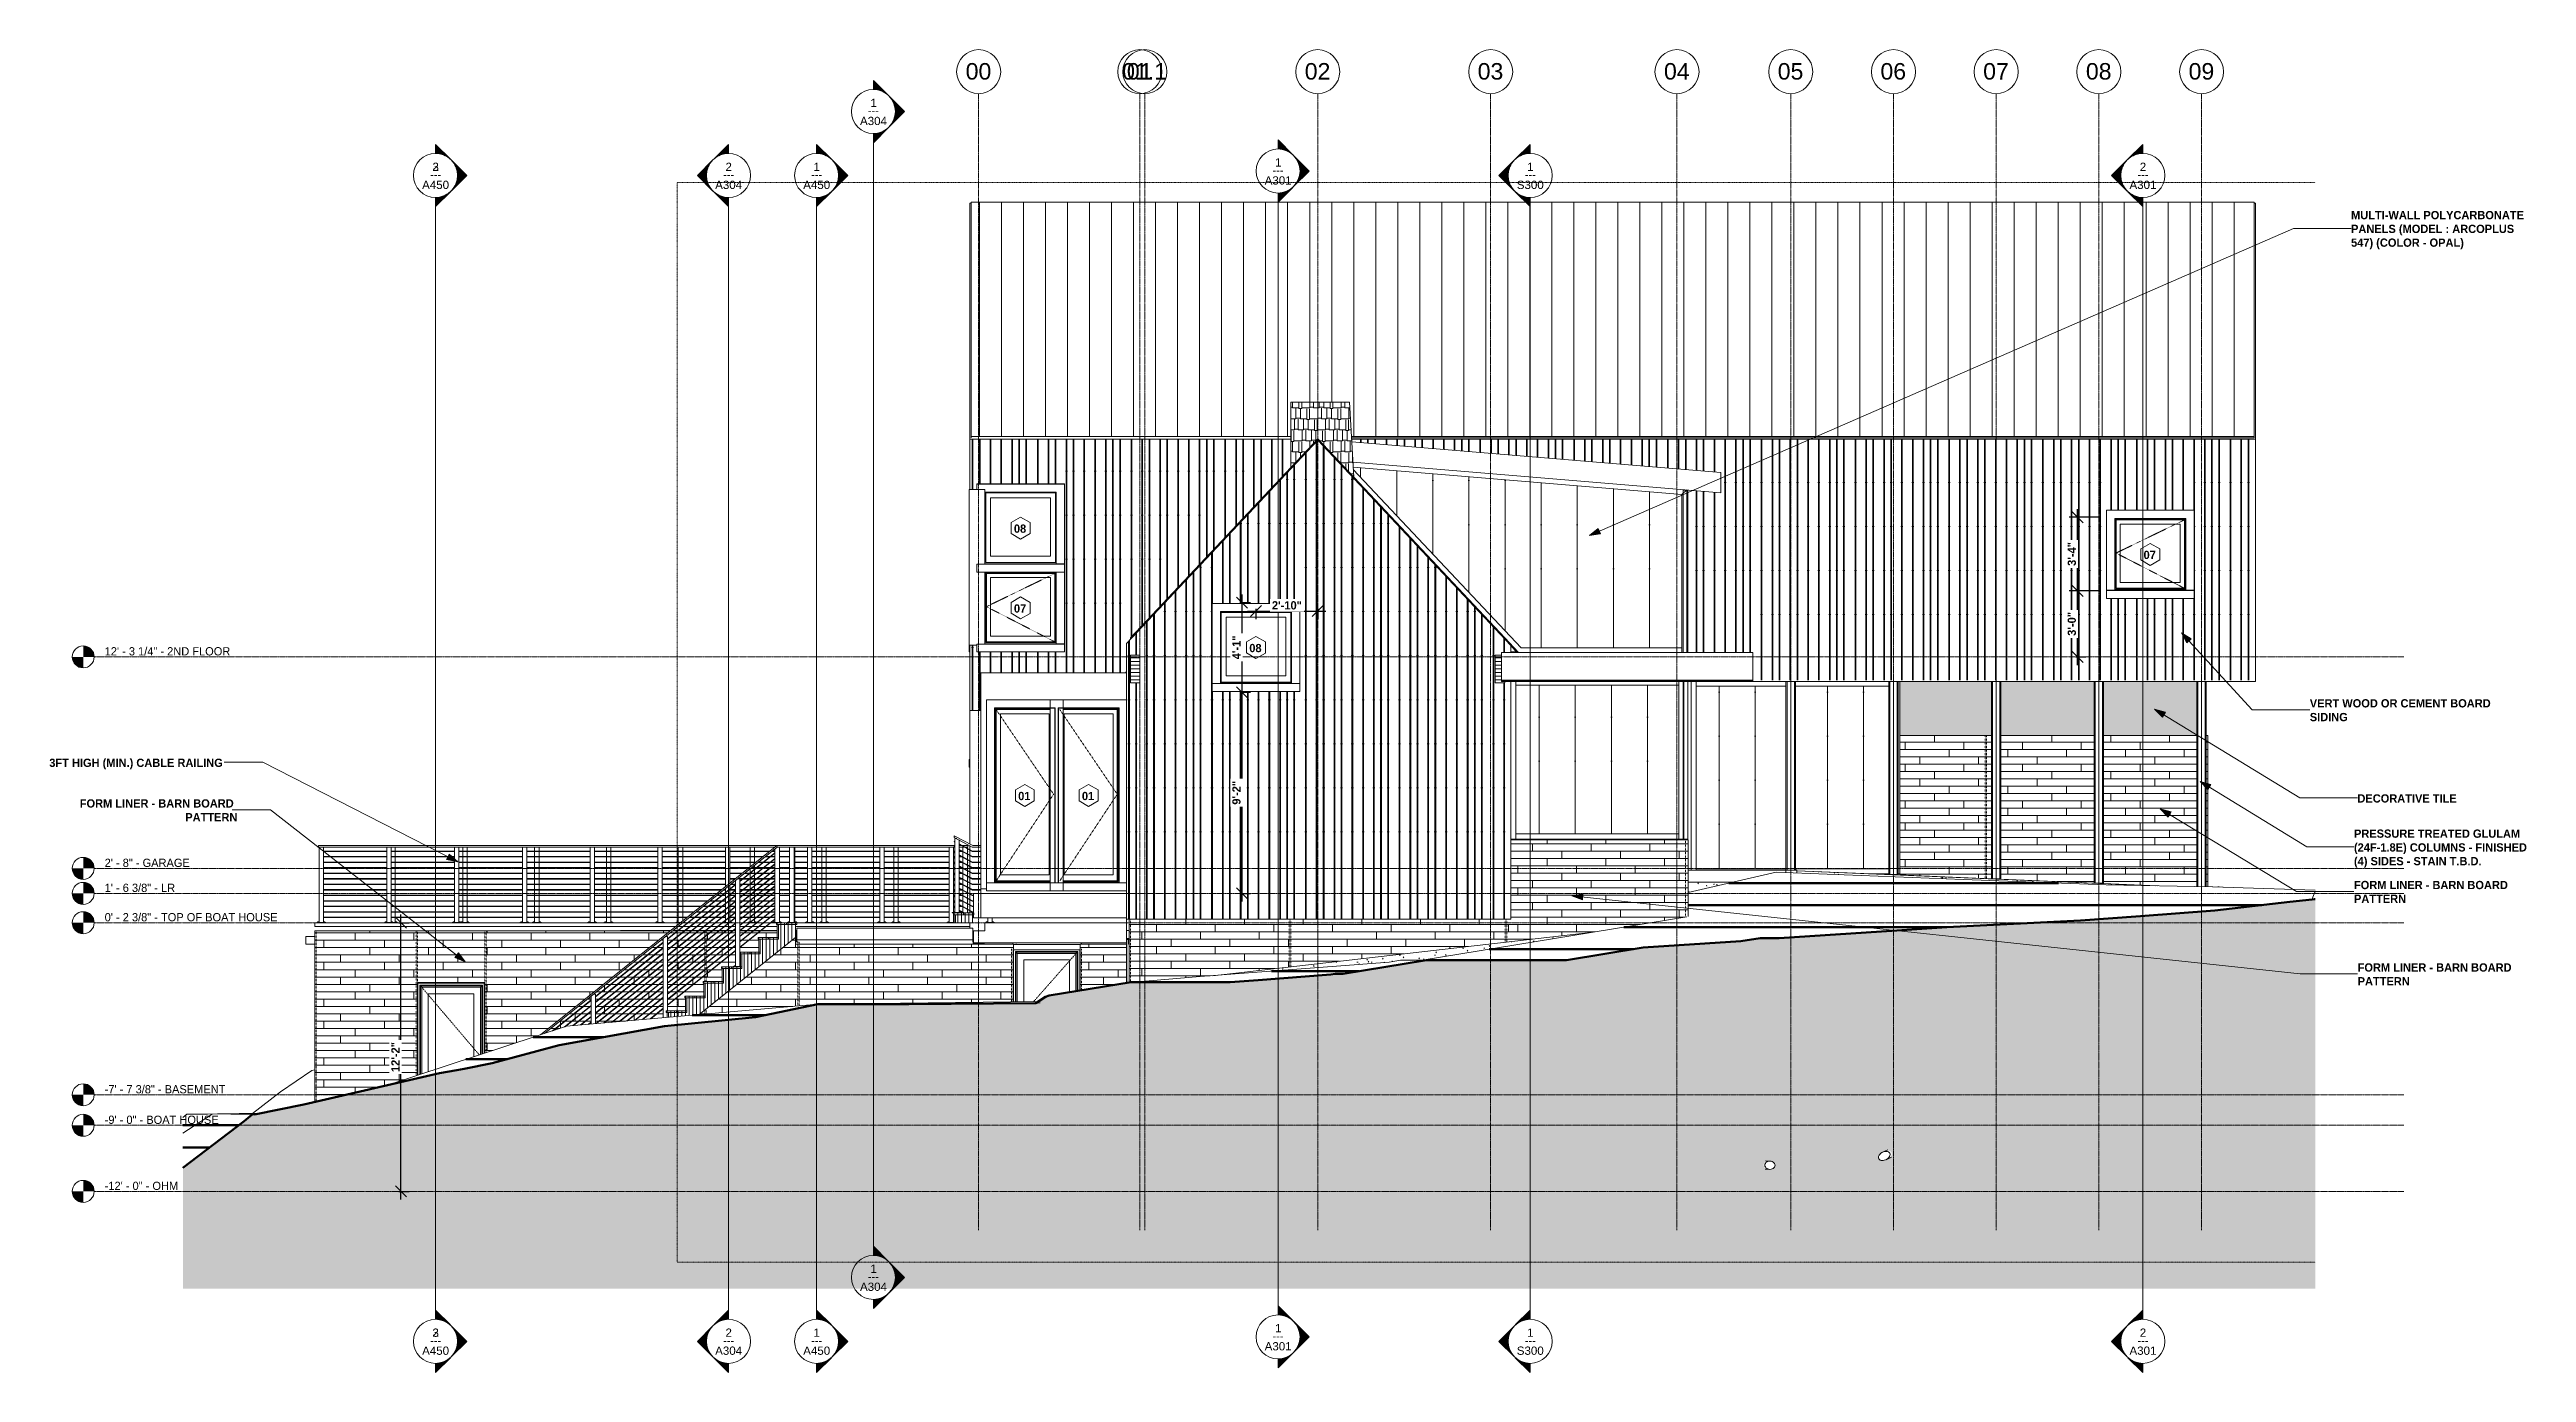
# Model space of a CAD drawing. Header units: inches. Extents: x -3219 to -1869, y -243 to 478.
import ezdxf

# ---------------------------------------------------------------- set-up
doc = ezdxf.new("R2010")
doc.units = ezdxf.units.IN
doc.header["$MEASUREMENT"] = 0
for name, pattern in [('Aligning Line 1_8_', [0.25, 0.125, -0.125]), ('Dash 1_16_', [0.125, 0.0625, -0.0625]), ('Grid Line 1_2_', [0.875, 0.5, -0.125, 0.125, -0.125])]:
    doc.linetypes.add(name, pattern=pattern)
for name, color, linetype, lineweight in [('A-ANNO-DIMS-1', 211, 'Continuous', 30), ('A-CLNG', 13, 'Continuous', 18), ('A-DETL-1', 90, 'Dash 1_16_', 9), ('A-DOOR', 31, 'Continuous', 18), ('A-DOOR-1', 31, 'Dash 1_16_', 9), ('A-DOOR-FRAM', 31, 'Continuous', 9), ('A-FLOR', 192, 'Continuous', 18), ('A-FLOR-HRAL', 11, 'Continuous', 9), ('A-FLOR-LEVL', 51, 'Continuous', 9), ('A-FLOR-LEVL-1', 51, 'Grid Line 1_2_', 9), ('A-GLAZ', 151, 'Continuous', 18), ('A-GLAZ-1', 151, 'Dash 1_16_', 9), ('A-GLAZ-2', 151, 'Continuous', 9), ('A-GLAZ-3', 151, 'Continuous', 30), ('A-GLAZ-CWMG', 51, 'Continuous', 9), ('A-GLAZ-IDEN', 152, 'Continuous', 9), ('A-ROOF', 132, 'Continuous', 18), ('A-ROOF-PATT-1', 132, 'Continuous', 9), ('A-WALL', 113, 'Continuous', 18), ('A-WALL-PATT-1', 111, 'Continuous', 9), ('C-TOPO', 7, 'Continuous', 9), ('C-TOPO-1', 7, 'Continuous', 60), ('C-TOPO-MAJR', 7, 'Continuous', 80), ('G-ANNO-SYMB', 111, 'Aligning Line 1_8_', 9), ('G-ANNO-SYMB-1', 111, 'Continuous', 9), ('G-ANNO-TEXT', 231, 'Continuous', 9), ('I-WALL', 2, 'Continuous', 18), ('M-HVAC-DUCT', 70, 'Continuous', 9), ('P-PIPE', 3, 'Continuous', 9), ('S-BEAM', 12, 'Continuous', 9), ('S-COLS', 52, 'Continuous', 9), ('S-FNDN', 32, 'Continuous', 18), ('S-GRID-1', 1, 'Grid Line 1_2_', 9), ('S-GRID-IDEN', 1, 'Continuous', 9), ('S-STRS', 31, 'Continuous', 9)]:
    doc.layers.add(name, color=color, linetype=linetype, lineweight=lineweight)
doc.styles.add('Arial', font='arial.ttf', dxfattribs={"height": 9})
doc.styles.add('Arial_1', font='arial.ttf', dxfattribs={"height": 4.5})
doc.styles.add('Century Gothic', font='ufonts.com_century-gothic.ttf', dxfattribs={"height": 4.5})
doc.styles.add('Century Gothic_B', font='GOTHICB.TTF', dxfattribs={"height": 4.5})
doc.dimstyles.new('OD__1_4__Tol__', dxfattribs={"dimscale": 12, "dimtxt": 4.698757, "dimasz": 0.5, "dimexe": 0.375, "dimexo": 0.25, "dimgap": 0.0625, "dimtad": 1, "dimrnd": 0.25, "dimzin": 3, "dimdsep": 46, "dimlunit": 4, "dimtxsty": 'Century Gothic_B', "dimblk1": 'OBLIQUE', "dimblk2": 'OBLIQUE', "dimsah": 1, "dimcen": 0.09, "dimdle": 0.375, "dimazin": 0, "dimtfac": 1, "dimtdec": 4, "dimtix": 1, "dimtmove": 0, "dimatfit": 3, "dimfxl": 1, "dimtvp": 1, "dimtfill": 1, "dimfrac": 2, "dimtolj": 1, "dimtzin": 0, "dimlwd": 30, "dimlwe": 30, "dimarcsym": 2})
doc.dimstyles.new('OD__1__Tol__', dxfattribs={"dimscale": 12, "dimtxt": 4.698757, "dimasz": 0.5, "dimexe": 0.375, "dimexo": 0.25, "dimgap": 0.0625, "dimtad": 1, "dimdec": 0, "dimzin": 3, "dimdsep": 46, "dimlunit": 4, "dimtxsty": 'Century Gothic_B', "dimblk1": 'OBLIQUE', "dimblk2": 'OBLIQUE', "dimsah": 1, "dimcen": 0.09, "dimdle": 0.375, "dimazin": 0, "dimtfac": 1, "dimtdec": 4, "dimtix": 1, "dimtmove": 0, "dimatfit": 3, "dimfxl": 1, "dimtvp": 1, "dimtfill": 1, "dimfrac": 2, "dimtolj": 1, "dimtzin": 0, "dimlwd": 30, "dimlwe": 30, "dimarcsym": 2})
pattern_1 = [(0, (-2402.543, 0), (15.36, 3.84), [0.634, -10.886, 0.634, -10.886, -61.44]), (0, (-2402.543, 0), (15.36, 3.84), [-23.04, 0.634, -22.406, 0.634, -10.886, -26.88]), (0, (-2402.543, 0), (15.36, 3.84), [-57.6, 0.634, -7.046, 0.634, -18.566]), (120, (-2396.783, 1.92), (-11.005538, 11.38215), [0.634, -10.886, 0.634, -10.886, -61.44]), (120, (-2396.783, 1.92), (-11.005538, 11.38215), [-23.04, 0.634, -22.406, 0.634, -10.886, -26.88]), (120, (-2396.783, 1.92), (-11.005538, 11.38215), [-57.6, 0.634, -7.046, 0.634, -18.566]), (240, (-2394.863, 9.6), (-4.354462, -15.22215), [0.634, -10.886, 0.634, -10.886, -61.44]), (240, (-2394.863, 9.6), (-4.354462, -15.22215), [-23.04, 0.634, -22.406, 0.634, -10.886, -26.88]), (240, (-2394.863, 9.6), (-4.354462, -15.22215), [-57.6, 0.634, -7.046, 0.634, -18.566])]
pattern_2 = [(90, (-2962.337, -117.625), (-2, 1e-16), [])]

msp = doc.modelspace()

# ---------------------------------------------------------------- texts
at = {"layer": 'A-FLOR-LEVL', "char_height": 4.5, "attachment_point": 1, "style": 'Century Gothic'}
for s, insert, width in [('12\' - 3 1/4" - 2ND FLOOR', (-3188.895, 152.525), 87.567), ('2\' - 8" - GARAGE', (-3188.895, 37.275), 59.388), ('1\' - 6 3/8" - LR', (-3188.895, 23.65), 48.3285), ('0\' - 2 3/8" - TOP OF BOAT HOUSE', (-3188.895, 7.65), 116.5035), ('-7\' - 7 3/8" - BASEMENT', (-3188.895, -86.1), 81.0525), ('-9\' - 0" - BOAT HOUSE', (-3188.895, -102.725), 75.9015), ('-12\' - 0" - OHM', (-3188.895, -138.725), 52.2675)]:
    msp.add_mtext(s, dxfattribs=dict(at, insert=insert, width=width))
at = {"layer": 'A-GLAZ-IDEN', "char_height": 4.5, "width": 8.787, "attachment_point": 1, "style": 'Century Gothic_B'}
for s, insert in [('08', (-2693.224, 219.363)), ('07', (-2077.412, 205.051)), ('07', (-2693.224, 175.863)), ('08', (-2564.912, 154.301)), ('01', (-2690.912, 73.676)), ('01', (-2656.162, 73.676))]:
    msp.add_mtext(s, dxfattribs=dict(at, insert=insert))
at = {"layer": 'G-ANNO-SYMB-1', "char_height": 4.5, "attachment_point": 1}
for s, insert, width, style in [('1', (-2771.501, 451.322), 4.242, 'Arial_1'), ('A304', (-2777.123, 441.504), 17.877, 'Arial_1'), ('---', (-2772.827, 447.069), 7.7265, 'Century Gothic'), ('1', (-2550.903, 418.906), 4.242, 'Arial_1'), ('A450', (-3015.831, 406.68), 17.877, 'Arial_1'), ('A450', (-3015.831, 406.68), 17.877, 'Arial_1'), ('---', (-3011.535, 412.245), 7.7265, 'Century Gothic'), ('---', (-3011.535, 412.245), 7.7265, 'Century Gothic'), ('3', (-3010.209, 416.498), 4.242, 'Arial_1'), ('2', (-3010.209, 416.498), 4.242, 'Arial_1'), ('A304', (-2856.081, 406.68), 17.877, 'Arial_1'), ('---', (-2851.785, 412.245), 7.7265, 'Century Gothic'), ('2', (-2850.459, 416.498), 4.242, 'Arial_1'), ('A450', (-2808.081, 406.68), 17.877, 'Arial_1'), ('---', (-2803.785, 412.245), 7.7265, 'Century Gothic'), ('1', (-2802.459, 416.498), 4.242, 'Arial_1'), ('A301', (-2556.525, 409.088), 17.877, 'Arial_1'), ('---', (-2552.229, 414.653), 7.7265, 'Century Gothic'), ('S300', (-2419.081, 406.68), 17.877, 'Arial_1'), ('---', (-2414.785, 412.245), 7.7265, 'Century Gothic'), ('1', (-2413.459, 416.498), 4.242, 'Arial_1'), ('A301', (-2085.081, 406.68), 17.877, 'Arial_1'), ('---', (-2080.785, 412.245), 7.7265, 'Century Gothic'), ('2', (-2079.459, 416.498), 4.242, 'Arial_1'), ('1', (-2771.501, -183.898), 4.242, 'Arial_1'), ('A304', (-2777.123, -193.716), 17.877, 'Arial_1'), ('---', (-2772.827, -188.151), 7.7265, 'Century Gothic'), ('A450', (-3015.831, -228.54), 17.877, 'Arial_1'), ('A450', (-3015.831, -228.54), 17.877, 'Arial_1'), ('---', (-3011.535, -222.975), 7.7265, 'Century Gothic'), ('---', (-3011.535, -222.975), 7.7265, 'Century Gothic'), ('3', (-3010.209, -218.722), 4.242, 'Arial_1'), ('2', (-3010.209, -218.722), 4.242, 'Arial_1'), ('A304', (-2856.081, -228.54), 17.877, 'Arial_1'), ('---', (-2851.785, -222.975), 7.7265, 'Century Gothic'), ('2', (-2850.459, -218.722), 4.242, 'Arial_1'), ('A450', (-2808.081, -228.54), 17.877, 'Arial_1'), ('---', (-2803.785, -222.975), 7.7265, 'Century Gothic'), ('1', (-2802.459, -218.722), 4.242, 'Arial_1'), ('A301', (-2556.525, -226.132), 17.877, 'Arial_1'), ('---', (-2552.229, -220.567), 7.7265, 'Century Gothic'), ('1', (-2550.903, -216.314), 4.242, 'Arial_1'), ('S300', (-2419.081, -228.54), 17.877, 'Arial_1'), ('---', (-2414.785, -222.975), 7.7265, 'Century Gothic'), ('1', (-2413.459, -218.722), 4.242, 'Arial_1'), ('A301', (-2085.081, -228.54), 17.877, 'Arial_1'), ('---', (-2080.785, -222.975), 7.7265, 'Century Gothic'), ('2', (-2079.459, -218.722), 4.242, 'Arial_1')]:
    msp.add_mtext(s, dxfattribs=dict(at, insert=insert, width=width, style=style))
at = {"layer": 'G-ANNO-TEXT', "char_height": 4.5, "attachment_point": 1, "style": 'Century Gothic_B'}
for s, insert, width in [('MULTI-WALL POLYCARBONATE', (-1964.295, 390.196), 110.595), ('PANELS (MODEL : ARCOPLUS', (-1964.295, 382.696), 104.838), ('547) (COLOR - OPAL)', (-1964.295, 375.196), 78.3255), ('VERT WOOD OR CEMENT BOARD', (-1986.798, 124.192), 119.2305), ('SIDING', (-1986.798, 116.692), 26.058), ('3FT HIGH (MIN.) CABLE RAILING', (-3219.087, 91.781), 115.5945), ('FORM LINER - BARN BOARD', (-3202.459, 69.638), 100.596), ('DECORATIVE TILE', (-1960.826, 72.371), 62.115), ('PATTERN', (-3144.959, 62.138), 30.906), ('(24F-1.8E) COLUMNS - FINISHED', (-1962.701, 45.682), 116.2005), ('PRESSURE TREATED GLULAM', (-1962.701, 53.182), 100.293), ('(4) SIDES - STAIN T.B.D.', (-1962.701, 38.182), 82.113), ('FORM LINER - BARN BOARD', (-1962.701, 25.182), 100.596), ('PATTERN', (-1962.701, 17.682), 30.906), ('FORM LINER - BARN BOARD', (-1960.701, -19.753), 100.596), ('PATTERN', (-1960.701, -27.253), 30.906)]:
    msp.add_mtext(s, dxfattribs=dict(at, insert=insert, width=width))
at = {"layer": 'S-GRID-IDEN', "char_height": 9, "attachment_point": 1, "style": 'Arial'}
for s, insert, width in [('00', (-2719.532, 470.789), 16.968), ('01.1', (-2634.213, 470.789), 29.694), ('01', (-2631.657, 470.789), 16.968), ('02', (-2534.688, 470.789), 16.968), ('03', (-2440.407, 470.789), 16.968), ('04', (-2338.844, 470.789), 16.968), ('05', (-2276.844, 470.789), 16.968), ('06', (-2220.844, 470.789), 16.968), ('07', (-2164.844, 470.789), 16.968), ('08', (-2108.844, 470.789), 16.968), ('09', (-2052.844, 470.789), 16.968)]:
    msp.add_mtext(s, dxfattribs=dict(at, insert=insert, width=width))

# ---------------------------------------------------------------- blocks, each defined once
blk = doc.blocks.new('Railing - 2_ x 1_2_ 2-1559248-BUILDING ELEVATION - WEST')
at = {"layer": 'A-FLOR-HRAL'}
for p, q in [((-2758.7, 43.6), (-2758.7, 41.4)), ((-2758.7, 41.2), (-2758.7, 38.4)), ((-2756.3, 41.4), (-2756.3, 43.6)), ((-2756.3, 38.4), (-2756.3, 41.2)), ((-2758.7, 38.2), (-2758.7, 35.4)), ((-2758.7, 35.2), (-2758.7, 32.4)), ((-2758.7, 32.2), (-2758.7, 29.4)), ((-2758.7, 29.2), (-2758.7, 26.4)), ((-2756.3, 35.4), (-2756.3, 38.2)), ((-2756.3, 32.4), (-2756.3, 35.2)), ((-2756.3, 29.4), (-2756.3, 32.2)), ((-2756.3, 26.4), (-2756.3, 29.2)), ((-2758.7, 26.2), (-2758.7, 23.4)), ((-2758.7, 23.2), (-2758.7, 20.4)), ((-2758.7, 20.2), (-2758.7, 17.4)), ((-2758.7, 17.2), (-2758.7, 14.4)), ((-2758.7, 14.2), (-2758.7, 11.4)), ((-2756.3, 23.4), (-2756.3, 26.2)), ((-2756.3, 20.4), (-2756.3, 23.2)), ((-2756.3, 17.4), (-2756.3, 20.2)), ((-2756.3, 14.4), (-2756.3, 17.2)), ((-2756.3, 11.4), (-2756.3, 14.2)), ((-2755, 2.6), (-2760, 2.6)), ((-2760, 2.6), (-2760, 2.4)), ((-2759.5, 2.6), (-2759.5, 2.9)), ((-2759.3, 2.9), (-2759.5, 2.9)), ((-2759, 2.9), (-2759.3, 2.9)), ((-2759, 2.9), (-2759, 2.6)), ((-2758.7, 11.2), (-2758.7, 8.4)), ((-2758.7, 8.2), (-2758.7, 5.4)), ((-2758.7, 5.2), (-2758.7, 2.6)), ((-2756.3, 8.4), (-2756.3, 11.2)), ((-2756.3, 5.4), (-2756.3, 8.2)), ((-2756.3, 2.6), (-2756.3, 5.2)), ((-2756, 2.6), (-2756, 2.9)), ((-2755.8, 2.9), (-2756, 2.9)), ((-2755.5, 2.9), (-2755.8, 2.9)), ((-2755.5, 2.9), (-2755.5, 2.6)), ((-2755, 2.4), (-2755, 2.6))]:
    blk.add_line(p, q, dxfattribs=at)
blk = doc.blocks.new('Railing - 2_ x 1_2_ 2-V1-BUILDING ELEVATION - WEST')
at = {"layer": 'A-FLOR-HRAL'}
for p, q in [((-2797.9, 43.6), (-2797.9, 41.4)), ((-2797.9, 41.2), (-2797.9, 38.4)), ((-2795.5, 41.4), (-2795.5, 43.6)), ((-2795.5, 38.4), (-2795.5, 41.2)), ((-2797.9, 38.2), (-2797.9, 35.4)), ((-2797.9, 35.2), (-2797.9, 32.4)), ((-2797.9, 32.2), (-2797.9, 29.4)), ((-2797.9, 29.2), (-2797.9, 26.4)), ((-2795.5, 35.4), (-2795.5, 38.2)), ((-2795.5, 32.4), (-2795.5, 35.2)), ((-2795.5, 29.4), (-2795.5, 32.2)), ((-2795.5, 26.4), (-2795.5, 29.2)), ((-2797.9, 26.2), (-2797.9, 23.4)), ((-2797.9, 23.2), (-2797.9, 20.4)), ((-2797.9, 20.2), (-2797.9, 17.4)), ((-2797.9, 17.2), (-2797.9, 14.4)), ((-2797.9, 14.2), (-2797.9, 11.4)), ((-2795.5, 23.4), (-2795.5, 26.2)), ((-2795.5, 20.4), (-2795.5, 23.2)), ((-2795.5, 17.4), (-2795.5, 20.2)), ((-2795.5, 14.4), (-2795.5, 17.2)), ((-2795.5, 11.4), (-2795.5, 14.2)), ((-2794.2, 2.6), (-2799.2, 2.6)), ((-2799.2, 2.6), (-2799.2, 2.4)), ((-2798.7, 2.6), (-2798.7, 2.9)), ((-2798.4, 2.9), (-2798.7, 2.9)), ((-2798.2, 2.9), (-2798.4, 2.9)), ((-2798.2, 2.9), (-2798.2, 2.6)), ((-2797.9, 11.2), (-2797.9, 8.4)), ((-2797.9, 8.2), (-2797.9, 5.4)), ((-2797.9, 5.2), (-2797.9, 2.6)), ((-2795.5, 8.4), (-2795.5, 11.2)), ((-2795.5, 5.4), (-2795.5, 8.2)), ((-2795.5, 2.6), (-2795.5, 5.2)), ((-2795.2, 2.6), (-2795.2, 2.9)), ((-2794.9, 2.9), (-2795.2, 2.9)), ((-2794.7, 2.9), (-2794.9, 2.9)), ((-2794.7, 2.9), (-2794.7, 2.6)), ((-2794.2, 2.4), (-2794.2, 2.6))]:
    blk.add_line(p, q, dxfattribs=at)
blk = doc.blocks.new('Railing - 2_ x 1_2_ 2-V2-BUILDING ELEVATION - WEST')
at = {"layer": 'A-FLOR-HRAL'}
for p, q in [((-2837, 43.6), (-2837, 41.4)), ((-2837, 41.2), (-2837, 38.4)), ((-2834.6, 41.4), (-2834.6, 43.6)), ((-2834.6, 38.4), (-2834.6, 41.2)), ((-2837, 38.2), (-2837, 35.4)), ((-2837, 35.2), (-2837, 32.7)), ((-2837, 31.8), (-2837, 29.6)), ((-2837, 29.2), (-2837, 26.6)), ((-2834.6, 35.4), (-2834.6, 38.2)), ((-2834.6, 34.6), (-2834.6, 35.2)), ((-2834.6, 32.4), (-2834.6, 33.7)), ((-2834.6, 31.5), (-2834.6, 32.2)), ((-2834.6, 29.4), (-2834.6, 31.3)), ((-2834.6, 28.5), (-2834.6, 29.2)), ((-2834.6, 26.4), (-2834.6, 28.3)), ((-2837, 26.2), (-2837, 23.6)), ((-2837, 23.2), (-2837, 20.6)), ((-2837, 20.2), (-2837, 17.6)), ((-2837, 17.2), (-2837, 14.6)), ((-2837, 14.2), (-2837, 11.6)), ((-2834.6, 25.5), (-2834.6, 26.2)), ((-2834.6, 23.4), (-2834.6, 25.3)), ((-2834.6, 22.5), (-2834.6, 23.2)), ((-2834.6, 20.4), (-2834.6, 22.3)), ((-2834.6, 19.5), (-2834.6, 20.2)), ((-2834.6, 17.4), (-2834.6, 19.3)), ((-2834.6, 16.5), (-2834.6, 17.2)), ((-2834.6, 14.4), (-2834.6, 16.3)), ((-2834.6, 13.5), (-2834.6, 14.2)), ((-2837, 2.6), (-2838.3, 2.6)), ((-2838.3, 2.6), (-2838.3, 2.4)), ((-2837.8, 2.6), (-2837.8, 2.9)), ((-2837.6, 2.9), (-2837.8, 2.9)), ((-2837.3, 2.9), (-2837.6, 2.9)), ((-2837.3, 2.9), (-2837.3, 2.6)), ((-2837, 11.2), (-2837, 8.6)), ((-2837, 8.2), (-2837, 5.6)), ((-2837, 5.2), (-2837, 2.6)), ((-2833.3, 2.6), (-2836.7, 2.6)), ((-2834.6, 11.4), (-2834.6, 13.3)), ((-2834.6, 10.5), (-2834.6, 11.2)), ((-2834.6, 8.4), (-2834.6, 10.3)), ((-2834.6, 7.5), (-2834.6, 8.2)), ((-2834.6, 5.4), (-2834.6, 7.3)), ((-2834.6, 4.5), (-2834.6, 5.2)), ((-2834.6, 2.6), (-2834.6, 4.3)), ((-2834.3, 2.6), (-2834.3, 2.9)), ((-2834.1, 2.9), (-2834.3, 2.9)), ((-2833.8, 2.9), (-2834.1, 2.9)), ((-2833.8, 2.9), (-2833.8, 2.6)), ((-2833.3, 2.6), (-2833.3, 2.6))]:
    blk.add_line(p, q, dxfattribs=at)
blk = doc.blocks.new('Railing - 2_ x 1_2_ 2-V3-BUILDING ELEVATION - WEST')
at = {"layer": 'A-FLOR-HRAL'}
for p, q in [((-2876.2, 43.6), (-2876.2, 41.4)), ((-2876.2, 41.2), (-2876.2, 38.4)), ((-2873.8, 41.4), (-2873.8, 43.6)), ((-2873.8, 38.4), (-2873.8, 41.2)), ((-2876.2, 38.2), (-2876.2, 35.4)), ((-2876.2, 35.2), (-2876.2, 32.4)), ((-2876.2, 32.2), (-2876.2, 29.4)), ((-2876.2, 29.2), (-2876.2, 26.4)), ((-2873.8, 35.4), (-2873.8, 38.2)), ((-2873.8, 32.4), (-2873.8, 35.2)), ((-2873.8, 29.4), (-2873.8, 32.2)), ((-2873.8, 26.4), (-2873.8, 29.2)), ((-2876.2, 26.2), (-2876.2, 23.4)), ((-2876.2, 23.2), (-2876.2, 20.4)), ((-2876.2, 20.2), (-2876.2, 17.4)), ((-2876.2, 17.2), (-2876.2, 14.4)), ((-2876.2, 14.2), (-2876.2, 11.4)), ((-2873.8, 23.4), (-2873.8, 26.2)), ((-2873.8, 20.4), (-2873.8, 23.2)), ((-2873.8, 17.4), (-2873.8, 20.2)), ((-2873.8, 14.4), (-2873.8, 17.2)), ((-2873.8, 11.4), (-2873.8, 14.2)), ((-2874.7, 2.6), (-2877.5, 2.6)), ((-2877.5, 2.6), (-2877.5, 2.4)), ((-2877, 2.6), (-2877, 2.9)), ((-2876.8, 2.9), (-2877, 2.9)), ((-2876.5, 2.9), (-2876.8, 2.9)), ((-2876.5, 2.9), (-2876.5, 2.6)), ((-2876.2, 11.2), (-2876.2, 8.4)), ((-2876.2, 8.2), (-2876.2, 5.4)), ((-2876.2, 5.2), (-2876.2, 2.6)), ((-2873.8, 8.4), (-2873.8, 11.2)), ((-2873.8, 5.4), (-2873.8, 8.2)), ((-2873.8, 3.3), (-2873.8, 5.2)), ((-2872.5, 2.6), (-2873.5, 2.6)), ((-2873, 2.9), (-2873.1, 2.9)), ((-2873, 2.9), (-2873, 2.6)), ((-2872.5, 2.4), (-2872.5, 2.6))]:
    blk.add_line(p, q, dxfattribs=at)
blk = doc.blocks.new('Railing - 2_ x 1_2_ 2-V4-BUILDING ELEVATION - WEST')
at = {"layer": 'A-FLOR-HRAL'}
for p, q in [((-2915.4, 43.6), (-2915.4, 41.4)), ((-2915.4, 41.2), (-2915.4, 38.4)), ((-2913, 41.4), (-2913, 43.6)), ((-2913, 38.4), (-2913, 41.2)), ((-2915.4, 38.2), (-2915.4, 35.4)), ((-2915.4, 35.2), (-2915.4, 32.4)), ((-2915.4, 32.2), (-2915.4, 29.4)), ((-2915.4, 29.2), (-2915.4, 26.4)), ((-2913, 35.4), (-2913, 38.2)), ((-2913, 32.4), (-2913, 35.2)), ((-2913, 29.4), (-2913, 32.2)), ((-2913, 26.4), (-2913, 29.2)), ((-2915.4, 26.2), (-2915.4, 23.4)), ((-2915.4, 23.2), (-2915.4, 20.4)), ((-2915.4, 20.2), (-2915.4, 17.4)), ((-2915.4, 17.2), (-2915.4, 14.4)), ((-2915.4, 14.2), (-2915.4, 11.4)), ((-2913, 23.4), (-2913, 26.2)), ((-2913, 20.4), (-2913, 23.2)), ((-2913, 17.4), (-2913, 20.2)), ((-2913, 14.4), (-2913, 17.2)), ((-2913, 11.4), (-2913, 14.2)), ((-2911.7, 2.6), (-2916.7, 2.6)), ((-2916.7, 2.6), (-2916.7, 2.4)), ((-2916.2, 2.6), (-2916.2, 2.9)), ((-2915.9, 2.9), (-2916.2, 2.9)), ((-2915.7, 2.9), (-2915.9, 2.9)), ((-2915.7, 2.9), (-2915.7, 2.6)), ((-2915.4, 11.2), (-2915.4, 8.4)), ((-2915.4, 8.2), (-2915.4, 5.4)), ((-2915.4, 5.2), (-2915.4, 2.6)), ((-2913, 8.4), (-2913, 11.2)), ((-2913, 5.4), (-2913, 8.2)), ((-2913, 2.6), (-2913, 5.2)), ((-2912.7, 2.6), (-2912.7, 2.9)), ((-2912.4, 2.9), (-2912.7, 2.9)), ((-2912.2, 2.9), (-2912.4, 2.9)), ((-2912.2, 2.9), (-2912.2, 2.6)), ((-2911.7, 2.4), (-2911.7, 2.6))]:
    blk.add_line(p, q, dxfattribs=at)
blk = doc.blocks.new('Railing - 2_ x 1_2_ 2-V5-BUILDING ELEVATION - WEST')
at = {"layer": 'A-FLOR-HRAL'}
for p, q in [((-2954.5, 43.6), (-2954.5, 41.4)), ((-2954.5, 41.2), (-2954.5, 38.4)), ((-2952.1, 41.4), (-2952.1, 43.6)), ((-2952.1, 38.4), (-2952.1, 41.2)), ((-2954.5, 38.2), (-2954.5, 35.4)), ((-2954.5, 35.2), (-2954.5, 32.4)), ((-2954.5, 32.2), (-2954.5, 29.4)), ((-2954.5, 29.2), (-2954.5, 26.4)), ((-2952.1, 35.4), (-2952.1, 38.2)), ((-2952.1, 32.4), (-2952.1, 35.2)), ((-2952.1, 29.4), (-2952.1, 32.2)), ((-2952.1, 26.4), (-2952.1, 29.2)), ((-2954.5, 26.2), (-2954.5, 23.4)), ((-2954.5, 23.2), (-2954.5, 20.4)), ((-2954.5, 20.2), (-2954.5, 17.4)), ((-2954.5, 17.2), (-2954.5, 14.4)), ((-2954.5, 14.2), (-2954.5, 11.4)), ((-2952.1, 23.4), (-2952.1, 26.2)), ((-2952.1, 20.4), (-2952.1, 23.2)), ((-2952.1, 17.4), (-2952.1, 20.2)), ((-2952.1, 14.4), (-2952.1, 17.2)), ((-2952.1, 11.4), (-2952.1, 14.2)), ((-2950.8, 2.6), (-2955.8, 2.6)), ((-2955.8, 2.6), (-2955.8, 2.4)), ((-2955.3, 2.6), (-2955.3, 2.9)), ((-2955.1, 2.9), (-2955.3, 2.9)), ((-2954.8, 2.9), (-2955.1, 2.9)), ((-2954.8, 2.9), (-2954.8, 2.6)), ((-2954.5, 11.2), (-2954.5, 8.4)), ((-2954.5, 8.2), (-2954.5, 5.4)), ((-2954.5, 5.2), (-2954.5, 2.6)), ((-2952.1, 8.4), (-2952.1, 11.2)), ((-2952.1, 5.4), (-2952.1, 8.2)), ((-2952.1, 2.6), (-2952.1, 5.2)), ((-2951.8, 2.6), (-2951.8, 2.9)), ((-2951.6, 2.9), (-2951.8, 2.9)), ((-2951.3, 2.9), (-2951.6, 2.9)), ((-2951.3, 2.9), (-2951.3, 2.6)), ((-2950.8, 2.4), (-2950.8, 2.6))]:
    blk.add_line(p, q, dxfattribs=at)
blk = doc.blocks.new('Railing - 2_ x 1_2_ 2-V6-BUILDING ELEVATION - WEST')
at = {"layer": 'A-FLOR-HRAL'}
for p, q in [((-2993.7, 43.6), (-2993.7, 41.4)), ((-2993.7, 41.2), (-2993.7, 38.4)), ((-2991.3, 41.4), (-2991.3, 43.6)), ((-2991.3, 38.4), (-2991.3, 41.2)), ((-2993.7, 38.2), (-2993.7, 35.4)), ((-2993.7, 35.2), (-2993.7, 32.4)), ((-2993.7, 32.2), (-2993.7, 29.4)), ((-2993.7, 29.2), (-2993.7, 26.4)), ((-2991.3, 35.4), (-2991.3, 38.2)), ((-2991.3, 32.4), (-2991.3, 35.2)), ((-2991.3, 29.4), (-2991.3, 32.2)), ((-2991.3, 26.4), (-2991.3, 29.2)), ((-2993.7, 26.2), (-2993.7, 23.4)), ((-2993.7, 23.2), (-2993.7, 20.4)), ((-2993.7, 20.2), (-2993.7, 17.4)), ((-2993.7, 17.2), (-2993.7, 14.4)), ((-2993.7, 14.2), (-2993.7, 11.4)), ((-2991.3, 23.4), (-2991.3, 26.2)), ((-2991.3, 20.4), (-2991.3, 23.2)), ((-2991.3, 17.4), (-2991.3, 20.2)), ((-2991.3, 14.4), (-2991.3, 17.2)), ((-2991.3, 11.4), (-2991.3, 14.2)), ((-2994.5, 2.6), (-2994.5, 2.9)), ((-2994.3, 2.9), (-2994.5, 2.9)), ((-2990, 2.6), (-2994.5, 2.6)), ((-2994, 2.9), (-2994.3, 2.9)), ((-2994, 2.9), (-2994, 2.6)), ((-2993.7, 11.2), (-2993.7, 8.4)), ((-2993.7, 8.2), (-2993.7, 5.4)), ((-2993.7, 5.2), (-2993.7, 2.6)), ((-2991.3, 8.4), (-2991.3, 11.2)), ((-2991.3, 5.4), (-2991.3, 8.2)), ((-2991.3, 2.6), (-2991.3, 5.2)), ((-2991, 2.6), (-2991, 2.9)), ((-2990.8, 2.9), (-2991, 2.9)), ((-2990.5, 2.9), (-2990.8, 2.9)), ((-2990.5, 2.9), (-2990.5, 2.6)), ((-2990, 2.4), (-2990, 2.6))]:
    blk.add_line(p, q, dxfattribs=at)
blk = doc.blocks.new('Railing - 2_ x 1_2_ 2-V7-BUILDING ELEVATION - WEST')
at = {"layer": 'A-FLOR-HRAL'}
for p, q in [((-3030.5, 41.4), (-3030.5, 43.6)), ((-3030.5, 38.4), (-3030.5, 41.2)), ((-3030.5, 35.4), (-3030.5, 38.2)), ((-3030.5, 32.4), (-3030.5, 35.2)), ((-3030.5, 29.4), (-3030.5, 32.2)), ((-3030.5, 26.4), (-3030.5, 29.2)), ((-3030.5, 23.4), (-3030.5, 26.2)), ((-3030.5, 20.4), (-3030.5, 23.2)), ((-3030.5, 17.4), (-3030.5, 20.2)), ((-3030.5, 14.4), (-3030.5, 17.2)), ((-3030.5, 11.4), (-3030.5, 14.2)), ((-3029.2, 2.6), (-3031.4, 2.6)), ((-3030.5, 8.4), (-3030.5, 11.2)), ((-3030.5, 5.4), (-3030.5, 8.2)), ((-3030.5, 2.6), (-3030.5, 5.2)), ((-3030.2, 2.6), (-3030.2, 2.9)), ((-3029.9, 2.9), (-3030.2, 2.9)), ((-3029.7, 2.9), (-3029.9, 2.9)), ((-3029.7, 2.9), (-3029.7, 2.6)), ((-3029.2, 2.4), (-3029.2, 2.6))]:
    blk.add_line(p, q, dxfattribs=at)
blk = doc.blocks.new('Railing - 2_ x 1_2_ 2-V8-BUILDING ELEVATION - WEST')
at = {"layer": 'A-FLOR-HRAL'}
for p, q in [((-3035.1, 2.6), (-3035.1, 43.6)), ((-3032.7, 2.6), (-3032.7, 43.6)), ((-3031.4, 2.6), (-3036.4, 2.6)), ((-3036.4, 2.4), (-3036.4, 2.6)), ((-3035.9, 2.6), (-3035.9, 2.9)), ((-3035.7, 2.9), (-3035.9, 2.9)), ((-3035.4, 2.9), (-3035.7, 2.9)), ((-3035.4, 2.9), (-3035.4, 2.6)), ((-3032.4, 2.6), (-3032.4, 2.9)), ((-3032.2, 2.9), (-3032.4, 2.9)), ((-3031.9, 2.9), (-3032.2, 2.9)), ((-3031.9, 2.9), (-3031.9, 2.6)), ((-3031.4, 2.4), (-3031.4, 2.6))]:
    blk.add_line(p, q, dxfattribs=at)
blk = doc.blocks.new('Railing - 2_ x 1_2_ 2-V9-BUILDING ELEVATION - WEST')
at = {"layer": 'A-FLOR-HRAL'}
for p, q in [((-2850.5, 22), (-2850.5, 43.6)), ((-2848.1, 23.9), (-2848.1, 43.6)), ((-2850.5, 18.9), (-2850.5, 21)), ((-2850.5, 15.9), (-2850.5, 18.6)), ((-2850.5, 12.9), (-2850.5, 15.6)), ((-2848.1, 20.8), (-2848.1, 22.9)), ((-2848.1, 17.8), (-2848.1, 20.5)), ((-2848.1, 14.8), (-2848.1, 17.5)), ((-2848.1, 11.8), (-2848.1, 14.5)), ((-2851.8, 2.4), (-2851.8, 2.6)), ((-2848.3, 2.6), (-2851.7, 2.6)), ((-2851.3, 2.6), (-2851.3, 2.9)), ((-2851, 2.9), (-2851.3, 2.9)), ((-2850.8, 2.9), (-2851, 2.9)), ((-2850.8, 2.9), (-2850.8, 2.6)), ((-2850.5, 9.9), (-2850.5, 12.6)), ((-2850.5, 6.9), (-2850.5, 9.6)), ((-2850.5, 3.9), (-2850.5, 6.6)), ((-2850.5, 2.6), (-2850.5, 3.6)), ((-2848.1, 8.8), (-2848.1, 11.5)), ((-2848.1, 5.8), (-2848.1, 8.5)), ((-2848.1, 2.8), (-2848.1, 5.5)), ((-2846.8, 2.6), (-2848, 2.6)), ((-2847.8, 2.6), (-2847.8, 2.8)), ((-2847.5, 2.9), (-2847.7, 2.9)), ((-2847.3, 2.9), (-2847.5, 2.9)), ((-2847.3, 2.9), (-2847.3, 2.6)), ((-2846.8, 2.4), (-2846.8, 2.6))]:
    blk.add_line(p, q, dxfattribs=at)
blk = doc.blocks.new('Railing - 2_ x 1_2_ 2-V10-BUILDING ELEVATION - WEST')
at = {"layer": 'A-FLOR-HRAL'}
for p, q in [((-2721, 43.6), (-2721, 41.1)), ((-2721, 40.9), (-2721, 38.1)), ((-2718.6, 42.9), (-2718.6, 43.6)), ((-2718.6, 39.9), (-2718.6, 42.7)), ((-2721, 37.9), (-2721, 35.1)), ((-2721, 34.9), (-2721, 32.1)), ((-2721, 31.9), (-2721, 29.1)), ((-2721, 28.9), (-2721, 26.1)), ((-2718.6, 36.9), (-2718.6, 39.7)), ((-2718.6, 33.9), (-2718.6, 36.7)), ((-2718.6, 30.9), (-2718.6, 33.7)), ((-2718.6, 27.9), (-2718.6, 30.7)), ((-2718.6, 24.9), (-2718.6, 27.7)), ((-2721, 25.9), (-2721, 23.1)), ((-2721, 22.9), (-2721, 20.1)), ((-2721, 19.9), (-2721, 17.1)), ((-2721, 16.9), (-2721, 14.1)), ((-2721, 13.9), (-2721, 11.1)), ((-2718.6, 21.9), (-2718.6, 24.7)), ((-2718.6, 18.9), (-2718.6, 21.7)), ((-2718.6, 15.9), (-2718.6, 18.7)), ((-2718.6, 12.9), (-2718.6, 15.7)), ((-2721, 10.9), (-2721, 8.1)), ((-2721, 7.9), (-2721, 7.7)), ((-2718.6, 9.9), (-2718.6, 12.7)), ((-2718.6, 7.7), (-2718.6, 9.7))]:
    blk.add_line(p, q, dxfattribs=at)
blk = doc.blocks.new('Railing - 2_ x 1_2_ 2-V11-BUILDING ELEVATION - WEST')
at = {"layer": 'A-FLOR-HRAL'}
for p, q in [((-2812.6, 41.4), (-2812.6, 43.6)), ((-2812.6, 38.4), (-2812.6, 41.2)), ((-2812.6, 35.4), (-2812.6, 38.2)), ((-2812.6, 32.4), (-2812.6, 35.2)), ((-2812.6, 29.4), (-2812.6, 32.2)), ((-2812.6, 26.4), (-2812.6, 29.2)), ((-2812.6, 23.4), (-2812.6, 26.2)), ((-2812.6, 20.4), (-2812.6, 23.2)), ((-2812.6, 17.4), (-2812.6, 20.2)), ((-2812.6, 14.4), (-2812.6, 17.2)), ((-2812.6, 11.4), (-2812.6, 14.2)), ((-2815.6, 2.9), (-2815.8, 2.9)), ((-2815.5, 2.9), (-2815.6, 2.9)), ((-2812.6, 8.4), (-2812.6, 11.2)), ((-2812.6, 5.4), (-2812.6, 8.2)), ((-2812.6, 2.9), (-2812.6, 5.2)), ((-2812.1, 2.9), (-2812.3, 2.9)), ((-2811.8, 2.9), (-2812.1, 2.9)), ((-2811.8, 2.9), (-2811.8, 2.6)), ((-2811.3, 2.6), (-2811.8, 2.6)), ((-2811.3, 2.4), (-2811.3, 2.6))]:
    blk.add_line(p, q, dxfattribs=at)
blk = doc.blocks.new('Railing - Railing-1114347-BUILDING ELEVATION - WEST')
at = {"layer": 'A-FLOR-HRAL'}
for p, q in [((-3072.3, 44.4), (-2822.5, 44.4)), ((-3072.3, 44.4), (-3072.3, 43.6)), ((-2823.5, 43.6), (-3072.3, 43.6)), ((-3035.1, 41.4), (-3069.6, 41.4)), ((-3069.6, 41.2), (-3035.1, 41.2)), ((-2998.2, 41.4), (-3032.7, 41.4)), ((-3032.7, 41.2), (-2998.2, 41.2)), ((-2961.2, 41.4), (-2995.8, 41.4)), ((-2995.8, 41.2), (-2961.2, 41.2)), ((-2924.3, 41.4), (-2958.9, 41.4)), ((-2958.9, 41.2), (-2924.3, 41.2)), ((-2887.4, 41.4), (-2921.9, 41.4)), ((-2921.9, 41.2), (-2887.4, 41.2)), ((-2850.5, 41.4), (-2885, 41.4)), ((-2885, 41.2), (-2850.5, 41.2)), ((-2826.2, 41.4), (-2848.1, 41.4)), ((-2848.1, 41.2), (-2826.5, 41.2)), ((-2825.3, 41.2), (-2823.5, 41.2)), ((-2823.5, 41.4), (-2825, 41.4)), ((-2725.8, 44.4), (-2725.5, 44.4)), ((-2725.5, 41.4), (-2725.8, 41.4)), ((-2725.8, 41.2), (-2725.5, 41.2)), ((-2725.7, 43.6), (-2725.5, 43.6)), ((-2723.1, 44.4), (-2721.9, 44.4)), ((-2723.1, 43.6), (-2720.4, 43.6)), ((-2721.9, 41.4), (-2723.1, 41.4)), ((-2723.1, 41.2), (-2721.5, 41.2)), ((-2721.5, 44.4), (-2718.3, 44.4)), ((-2721, 41.4), (-2721.5, 41.4)), ((-2721.1, 41.2), (-2721, 41.2)), ((-2720.1, 43.6), (-2718.3, 43.6)), ((-2718.3, 41.4), (-2718.6, 41.4)), ((-2718.6, 41.2), (-2718.3, 41.2)), ((-2718.3, 44.4), (-2718.3, 43.6)), ((-2718.3, 41.4), (-2718.3, 41.3)), ((-2718.3, 41.3), (-2718.3, 41.2)), ((-3035.1, 38.4), (-3069.6, 38.4)), ((-3069.6, 38.2), (-3035.1, 38.2)), ((-3035.1, 35.4), (-3069.6, 35.4)), ((-3069.6, 35.2), (-3035.1, 35.2)), ((-3035.1, 32.4), (-3069.6, 32.4)), ((-3069.6, 32.2), (-3035.1, 32.2)), ((-3035.1, 29.4), (-3069.6, 29.4)), ((-3069.6, 29.2), (-3035.1, 29.2)), ((-2998.2, 38.4), (-3032.7, 38.4)), ((-3032.7, 38.2), (-2998.2, 38.2)), ((-2998.2, 35.4), (-3032.7, 35.4)), ((-3032.7, 35.2), (-2998.2, 35.2)), ((-2998.2, 32.4), (-3032.7, 32.4)), ((-3032.7, 32.2), (-2998.2, 32.2)), ((-2998.2, 29.4), (-3032.7, 29.4)), ((-3032.7, 29.2), (-2998.2, 29.2)), ((-2961.2, 38.4), (-2995.8, 38.4)), ((-2995.8, 38.2), (-2961.2, 38.2)), ((-2961.2, 35.4), (-2995.8, 35.4)), ((-2995.8, 35.2), (-2961.2, 35.2)), ((-2961.2, 32.4), (-2995.8, 32.4)), ((-2995.8, 32.2), (-2961.2, 32.2)), ((-2961.2, 29.4), (-2995.8, 29.4)), ((-2995.8, 29.2), (-2961.2, 29.2)), ((-2924.3, 38.4), (-2958.9, 38.4)), ((-2958.9, 38.2), (-2924.3, 38.2)), ((-2924.3, 35.4), (-2958.9, 35.4)), ((-2958.9, 35.2), (-2924.3, 35.2)), ((-2924.3, 32.4), (-2958.9, 32.4)), ((-2958.9, 32.2), (-2924.3, 32.2)), ((-2924.3, 29.4), (-2958.9, 29.4)), ((-2958.9, 29.2), (-2924.3, 29.2)), ((-2887.4, 38.4), (-2921.9, 38.4)), ((-2921.9, 38.2), (-2887.4, 38.2)), ((-2887.4, 35.4), (-2921.9, 35.4)), ((-2921.9, 35.2), (-2887.4, 35.2)), ((-2887.4, 32.4), (-2921.9, 32.4)), ((-2921.9, 32.2), (-2887.4, 32.2)), ((-2887.4, 29.4), (-2921.9, 29.4)), ((-2921.9, 29.2), (-2887.4, 29.2)), ((-2850.5, 38.4), (-2885, 38.4)), ((-2885, 38.2), (-2850.5, 38.2)), ((-2850.5, 35.4), (-2885, 35.4)), ((-2885, 35.2), (-2850.5, 35.2)), ((-2850.5, 32.4), (-2885, 32.4)), ((-2885, 32.2), (-2850.5, 32.2)), ((-2850.5, 29.4), (-2885, 29.4)), ((-2885, 29.2), (-2850.5, 29.2)), ((-2830, 38.4), (-2848.1, 38.4)), ((-2848.1, 38.2), (-2830.2, 38.2)), ((-2833.7, 35.4), (-2848.1, 35.4)), ((-2848.1, 35.2), (-2834, 35.2)), ((-2837.5, 32.4), (-2848.1, 32.4)), ((-2848.1, 32.2), (-2837.7, 32.2)), ((-2841.2, 29.4), (-2848.1, 29.4)), ((-2848.1, 29.2), (-2841.5, 29.2)), ((-2840.3, 29.2), (-2837.6, 29.2)), ((-2837.3, 29.4), (-2840, 29.4)), ((-2837.3, 29.2), (-2833.8, 29.2)), ((-2833.6, 29.4), (-2837, 29.4)), ((-2836.5, 32.2), (-2833.8, 32.2)), ((-2833.6, 32.4), (-2836.3, 32.4)), ((-2833.5, 32.2), (-2830.1, 32.2)), ((-2833.5, 29.2), (-2830.1, 29.2)), ((-2829.8, 32.4), (-2833.3, 32.4)), ((-2829.8, 29.4), (-2833.3, 29.4)), ((-2832.8, 35.2), (-2830.1, 35.2)), ((-2829.8, 35.4), (-2832.5, 35.4)), ((-2829.8, 35.2), (-2826.3, 35.2)), ((-2829.8, 32.2), (-2826.3, 32.2)), ((-2829.8, 29.2), (-2826.3, 29.2)), ((-2826.1, 35.4), (-2829.5, 35.4)), ((-2826.1, 32.4), (-2829.5, 32.4)), ((-2826.1, 29.4), (-2829.5, 29.4)), ((-2829, 38.2), (-2826.3, 38.2)), ((-2826.1, 38.4), (-2828.8, 38.4)), ((-2826, 38.2), (-2823.5, 38.2)), ((-2826, 35.2), (-2823.5, 35.2)), ((-2826, 32.2), (-2823.5, 32.2)), ((-2826, 29.2), (-2823.5, 29.2)), ((-2823.5, 38.4), (-2825.8, 38.4)), ((-2823.5, 35.4), (-2825.8, 35.4)), ((-2823.5, 32.4), (-2825.8, 32.4)), ((-2823.5, 29.4), (-2825.8, 29.4)), ((-2725.5, 38.4), (-2725.8, 38.4)), ((-2725.8, 38.2), (-2725.5, 38.2)), ((-2725.5, 35.4), (-2725.8, 35.4)), ((-2725.8, 35.2), (-2725.5, 35.2)), ((-2725.5, 32.4), (-2725.8, 32.4)), ((-2725.8, 32.2), (-2725.5, 32.2)), ((-2725.5, 29.4), (-2725.8, 29.4)), ((-2725.8, 29.2), (-2725.5, 29.2)), ((-2721.9, 38.4), (-2723.1, 38.4)), ((-2723.1, 38.2), (-2721.5, 38.2)), ((-2721.9, 35.4), (-2723.1, 35.4)), ((-2723.1, 35.2), (-2721.5, 35.2)), ((-2721.9, 32.4), (-2723.1, 32.4)), ((-2723.1, 32.2), (-2721.5, 32.2)), ((-2721.9, 29.4), (-2723.1, 29.4)), ((-2723.1, 29.2), (-2721.5, 29.2)), ((-2721, 38.4), (-2721.5, 38.4)), ((-2721, 35.4), (-2721.5, 35.4)), ((-2721, 32.4), (-2721.5, 32.4)), ((-2721, 29.4), (-2721.5, 29.4)), ((-2721.1, 38.2), (-2721, 38.2)), ((-2721.1, 35.2), (-2721, 35.2)), ((-2721.1, 32.2), (-2721, 32.2)), ((-2721.1, 29.2), (-2721, 29.2)), ((-2718.3, 38.4), (-2718.6, 38.4)), ((-2718.6, 38.2), (-2718.3, 38.2)), ((-2718.3, 35.4), (-2718.6, 35.4)), ((-2718.6, 35.2), (-2718.3, 35.2)), ((-2718.3, 32.4), (-2718.6, 32.4)), ((-2718.6, 32.2), (-2718.3, 32.2)), ((-2718.3, 29.4), (-2718.6, 29.4)), ((-2718.6, 29.2), (-2718.3, 29.2)), ((-2718.3, 38.4), (-2718.3, 38.3)), ((-2718.3, 38.3), (-2718.3, 38.2)), ((-2718.3, 35.4), (-2718.3, 35.3)), ((-2718.3, 35.3), (-2718.3, 35.2)), ((-2718.3, 32.4), (-2718.3, 32.3)), ((-2718.3, 32.3), (-2718.3, 32.2)), ((-2718.3, 29.4), (-2718.3, 29.3)), ((-2718.3, 29.3), (-2718.3, 29.2)), ((-3035.1, 26.4), (-3069.6, 26.4)), ((-3069.6, 26.2), (-3035.1, 26.2)), ((-3035.1, 23.4), (-3069.6, 23.4)), ((-3069.6, 23.2), (-3035.1, 23.2)), ((-3035.1, 20.4), (-3069.6, 20.4)), ((-3069.6, 20.2), (-3035.1, 20.2)), ((-3035.1, 17.4), (-3069.6, 17.4)), ((-3069.6, 17.2), (-3035.1, 17.2)), ((-3035.1, 14.4), (-3069.6, 14.4)), ((-3069.6, 14.2), (-3035.1, 14.2)), ((-2998.2, 26.4), (-3032.7, 26.4)), ((-3032.7, 26.2), (-2998.2, 26.2)), ((-2998.2, 23.4), (-3032.7, 23.4)), ((-3032.7, 23.2), (-2998.2, 23.2)), ((-2998.2, 20.4), (-3032.7, 20.4)), ((-3032.7, 20.2), (-2998.2, 20.2)), ((-2998.2, 17.4), (-3032.7, 17.4)), ((-3032.7, 17.2), (-2998.2, 17.2)), ((-2998.2, 14.4), (-3032.7, 14.4)), ((-3032.7, 14.2), (-2998.2, 14.2)), ((-2961.2, 26.4), (-2995.8, 26.4)), ((-2995.8, 26.2), (-2961.2, 26.2)), ((-2961.2, 23.4), (-2995.8, 23.4)), ((-2995.8, 23.2), (-2961.2, 23.2)), ((-2961.2, 20.4), (-2995.8, 20.4)), ((-2995.8, 20.2), (-2961.2, 20.2)), ((-2961.2, 17.4), (-2995.8, 17.4)), ((-2995.8, 17.2), (-2961.2, 17.2)), ((-2961.2, 14.4), (-2995.8, 14.4)), ((-2995.8, 14.2), (-2961.2, 14.2)), ((-2924.3, 26.4), (-2958.9, 26.4)), ((-2958.9, 26.2), (-2924.3, 26.2)), ((-2924.3, 23.4), (-2958.9, 23.4)), ((-2958.9, 23.2), (-2924.3, 23.2)), ((-2924.3, 20.4), (-2958.9, 20.4)), ((-2958.9, 20.2), (-2924.3, 20.2)), ((-2924.3, 17.4), (-2958.9, 17.4)), ((-2958.9, 17.2), (-2924.3, 17.2)), ((-2924.3, 14.4), (-2958.9, 14.4)), ((-2958.9, 14.2), (-2924.3, 14.2)), ((-2887.4, 26.4), (-2921.9, 26.4)), ((-2921.9, 26.2), (-2887.4, 26.2)), ((-2887.4, 23.4), (-2921.9, 23.4)), ((-2921.9, 23.2), (-2887.4, 23.2)), ((-2887.4, 20.4), (-2921.9, 20.4)), ((-2921.9, 20.2), (-2887.4, 20.2)), ((-2887.4, 17.4), (-2921.9, 17.4)), ((-2921.9, 17.2), (-2887.4, 17.2)), ((-2887.4, 14.4), (-2921.9, 14.4)), ((-2921.9, 14.2), (-2887.4, 14.2)), ((-2850.5, 26.4), (-2885, 26.4)), ((-2885, 26.2), (-2850.5, 26.2)), ((-2850.5, 23.4), (-2885, 23.4)), ((-2885, 23.2), (-2850.5, 23.2)), ((-2852.5, 20.4), (-2885, 20.4)), ((-2885, 20.2), (-2852.7, 20.2)), ((-2856.2, 17.4), (-2885, 17.4)), ((-2885, 17.2), (-2856.5, 17.2)), ((-2860, 14.4), (-2885, 14.4)), ((-2885, 14.2), (-2860.2, 14.2)), ((-2859, 14.2), (-2856.3, 14.2)), ((-2856.1, 14.4), (-2858.8, 14.4)), ((-2856, 14.2), (-2852.6, 14.2)), ((-2852.3, 14.4), (-2855.8, 14.4)), ((-2855.3, 17.2), (-2852.6, 17.2)), ((-2852.3, 17.4), (-2855, 17.4)), ((-2852.3, 17.2), (-2850.5, 17.2)), ((-2852.3, 14.2), (-2850.5, 14.2)), ((-2850.5, 17.4), (-2852, 17.4)), ((-2850.5, 14.4), (-2852, 14.4)), ((-2851.5, 20.2), (-2850.5, 20.2)), ((-2850.5, 20.4), (-2851.3, 20.4)), ((-2845, 26.4), (-2848.1, 26.4)), ((-2848.1, 26.2), (-2845.2, 26.2)), ((-2845, 20.4), (-2848.1, 20.4)), ((-2848.1, 20.2), (-2845.1, 20.2)), ((-2845, 17.4), (-2848.1, 17.4)), ((-2848.1, 17.2), (-2845.1, 17.2)), ((-2845, 14.4), (-2848.1, 14.4)), ((-2848.1, 14.2), (-2845.1, 14.2)), ((-2847.8, 23.2), (-2845.1, 23.2)), ((-2845, 23.4), (-2847.5, 23.4)), ((-2841.1, 26.4), (-2843.8, 26.4)), ((-2842.6, 26.2), (-2841.3, 26.2)), ((-2841.1, 23.4), (-2842.6, 23.4)), ((-2842.6, 23.2), (-2841.3, 23.2)), ((-2841.1, 20.4), (-2842.6, 20.4)), ((-2842.6, 20.2), (-2841.3, 20.2)), ((-2841.1, 17.4), (-2842.6, 17.4)), ((-2842.6, 17.2), (-2841.3, 17.2)), ((-2841.1, 14.4), (-2842.6, 14.4)), ((-2842.6, 14.2), (-2841.3, 14.2)), ((-2841, 26.2), (-2837.6, 26.2)), ((-2841, 23.2), (-2837.6, 23.2)), ((-2841, 20.2), (-2837.6, 20.2)), ((-2841, 17.2), (-2837.6, 17.2)), ((-2841, 14.2), (-2837.6, 14.2)), ((-2837.3, 26.4), (-2840.8, 26.4)), ((-2837.3, 23.4), (-2840.8, 23.4)), ((-2837.3, 20.4), (-2840.8, 20.4)), ((-2837.3, 17.4), (-2840.8, 17.4)), ((-2837.3, 14.4), (-2840.8, 14.4)), ((-2837.3, 26.2), (-2833.8, 26.2)), ((-2837.3, 23.2), (-2833.8, 23.2)), ((-2837.3, 20.2), (-2833.8, 20.2)), ((-2837.3, 17.2), (-2833.8, 17.2)), ((-2837.3, 14.2), (-2833.8, 14.2)), ((-2833.6, 26.4), (-2837, 26.4)), ((-2833.6, 23.4), (-2837, 23.4)), ((-2833.6, 20.4), (-2837, 20.4)), ((-2833.6, 17.4), (-2837, 17.4)), ((-2833.6, 14.4), (-2837, 14.4)), ((-2833.5, 26.2), (-2830.1, 26.2)), ((-2833.5, 23.2), (-2830.1, 23.2)), ((-2833.5, 20.2), (-2830.1, 20.2)), ((-2833.5, 17.2), (-2830.1, 17.2)), ((-2833.5, 14.2), (-2830.1, 14.2)), ((-2829.8, 26.4), (-2833.3, 26.4)), ((-2829.8, 23.4), (-2833.3, 23.4)), ((-2829.8, 20.4), (-2833.3, 20.4)), ((-2829.8, 17.4), (-2833.3, 17.4)), ((-2829.8, 14.4), (-2833.3, 14.4)), ((-2829.8, 26.2), (-2826.3, 26.2)), ((-2829.8, 23.2), (-2826.3, 23.2)), ((-2829.8, 20.2), (-2826.3, 20.2)), ((-2829.8, 17.2), (-2826.3, 17.2)), ((-2829.8, 14.2), (-2826.3, 14.2)), ((-2826.1, 26.4), (-2829.5, 26.4)), ((-2826.1, 23.4), (-2829.5, 23.4)), ((-2826.1, 20.4), (-2829.5, 20.4)), ((-2826.1, 17.4), (-2829.5, 17.4)), ((-2826.1, 14.4), (-2829.5, 14.4)), ((-2826, 26.2), (-2823.5, 26.2)), ((-2826, 23.2), (-2823.5, 23.2)), ((-2826, 20.2), (-2823.5, 20.2)), ((-2826, 17.2), (-2823.5, 17.2)), ((-2826, 14.2), (-2823.5, 14.2)), ((-2823.5, 26.4), (-2825.8, 26.4)), ((-2823.5, 23.4), (-2825.8, 23.4)), ((-2823.5, 20.4), (-2825.8, 20.4)), ((-2823.5, 17.4), (-2825.8, 17.4)), ((-2823.5, 14.4), (-2825.8, 14.4)), ((-2725.5, 26.4), (-2725.8, 26.4)), ((-2725.8, 26.2), (-2725.5, 26.2)), ((-2725.5, 23.4), (-2725.8, 23.4)), ((-2725.8, 23.2), (-2725.5, 23.2)), ((-2725.5, 20.4), (-2725.8, 20.4)), ((-2725.8, 20.2), (-2725.5, 20.2)), ((-2725.5, 17.4), (-2725.8, 17.4)), ((-2725.8, 17.2), (-2725.5, 17.2)), ((-2725.5, 14.4), (-2725.8, 14.4)), ((-2725.8, 14.2), (-2725.5, 14.2)), ((-2721.9, 26.4), (-2723.1, 26.4)), ((-2723.1, 26.2), (-2721.5, 26.2)), ((-2721.9, 23.4), (-2723.1, 23.4)), ((-2723.1, 23.2), (-2721.5, 23.2)), ((-2721.9, 20.4), (-2723.1, 20.4)), ((-2723.1, 20.2), (-2721.5, 20.2)), ((-2721.9, 17.4), (-2723.1, 17.4)), ((-2723.1, 17.2), (-2721.5, 17.2)), ((-2721.9, 14.4), (-2723.1, 14.4)), ((-2723.1, 14.2), (-2721.5, 14.2)), ((-2721, 26.4), (-2721.5, 26.4)), ((-2721, 23.4), (-2721.5, 23.4)), ((-2721, 20.4), (-2721.5, 20.4)), ((-2721, 17.4), (-2721.5, 17.4)), ((-2721, 14.4), (-2721.5, 14.4)), ((-2721.1, 26.2), (-2721, 26.2)), ((-2721.1, 23.2), (-2721, 23.2)), ((-2721.1, 20.2), (-2721, 20.2)), ((-2721.1, 17.2), (-2721, 17.2)), ((-2721.1, 14.2), (-2721, 14.2)), ((-2718.3, 26.4), (-2718.6, 26.4)), ((-2718.6, 26.2), (-2718.3, 26.2)), ((-2718.3, 23.4), (-2718.6, 23.4)), ((-2718.6, 23.2), (-2718.3, 23.2)), ((-2718.3, 20.4), (-2718.6, 20.4)), ((-2718.6, 20.2), (-2718.3, 20.2)), ((-2718.3, 17.4), (-2718.6, 17.4)), ((-2718.6, 17.2), (-2718.3, 17.2)), ((-2718.3, 14.4), (-2718.6, 14.4)), ((-2718.6, 14.2), (-2718.3, 14.2)), ((-2718.3, 26.4), (-2718.3, 26.3)), ((-2718.3, 26.3), (-2718.3, 26.2)), ((-2718.3, 23.4), (-2718.3, 23.3)), ((-2718.3, 23.3), (-2718.3, 23.2)), ((-2718.3, 20.4), (-2718.3, 20.3)), ((-2718.3, 20.3), (-2718.3, 20.2)), ((-2718.3, 17.4), (-2718.3, 17.3)), ((-2718.3, 17.3), (-2718.3, 17.2)), ((-2718.3, 14.4), (-2718.3, 14.3)), ((-2718.3, 14.3), (-2718.3, 14.2)), ((-3035.1, 11.4), (-3069.6, 11.4)), ((-3069.6, 11.2), (-3035.1, 11.2)), ((-3035.1, 8.4), (-3069.6, 8.4)), ((-3069.6, 8.2), (-3035.1, 8.2)), ((-3035.1, 5.4), (-3069.6, 5.4)), ((-3069.6, 5.2), (-3035.1, 5.2)), ((-2998.2, 11.4), (-3032.7, 11.4)), ((-3032.7, 11.2), (-2998.2, 11.2)), ((-2998.2, 8.4), (-3032.7, 8.4)), ((-3032.7, 8.2), (-2998.2, 8.2)), ((-2998.2, 5.4), (-3032.7, 5.4)), ((-3032.7, 5.2), (-2998.2, 5.2)), ((-2961.2, 11.4), (-2995.8, 11.4)), ((-2995.8, 11.2), (-2961.2, 11.2)), ((-2961.2, 8.4), (-2995.8, 8.4)), ((-2995.8, 8.2), (-2961.2, 8.2)), ((-2961.2, 5.4), (-2995.8, 5.4)), ((-2995.8, 5.2), (-2961.2, 5.2)), ((-2924.3, 11.4), (-2958.9, 11.4)), ((-2958.9, 11.2), (-2924.3, 11.2)), ((-2924.3, 8.4), (-2958.9, 8.4)), ((-2958.9, 8.2), (-2924.3, 8.2)), ((-2924.3, 5.4), (-2958.9, 5.4)), ((-2958.9, 5.2), (-2924.3, 5.2)), ((-2887.4, 11.4), (-2921.9, 11.4)), ((-2921.9, 11.2), (-2887.4, 11.2)), ((-2887.4, 8.4), (-2921.9, 8.4)), ((-2921.9, 8.2), (-2887.4, 8.2)), ((-2887.4, 5.4), (-2921.9, 5.4)), ((-2921.9, 5.2), (-2887.4, 5.2)), ((-2863.7, 11.4), (-2885, 11.4)), ((-2885, 11.2), (-2864, 11.2)), ((-2867.5, 8.4), (-2885, 8.4)), ((-2885, 8.2), (-2867.7, 8.2)), ((-2871.2, 5.4), (-2885, 5.4)), ((-2885, 5.2), (-2871.5, 5.2)), ((-2870.3, 5.2), (-2867.6, 5.2)), ((-2867.3, 5.4), (-2870, 5.4)), ((-2867.3, 5.2), (-2863.8, 5.2)), ((-2863.6, 5.4), (-2867, 5.4)), ((-2866.5, 8.2), (-2863.8, 8.2)), ((-2863.6, 8.4), (-2866.3, 8.4)), ((-2863.5, 8.2), (-2860.1, 8.2)), ((-2863.5, 5.2), (-2860.1, 5.2)), ((-2859.8, 8.4), (-2863.3, 8.4)), ((-2859.8, 5.4), (-2863.3, 5.4)), ((-2862.8, 11.2), (-2860.1, 11.2)), ((-2859.8, 11.4), (-2862.5, 11.4)), ((-2859.8, 11.2), (-2856.3, 11.2)), ((-2859.8, 8.2), (-2856.3, 8.2)), ((-2859.8, 5.2), (-2856.3, 5.2)), ((-2856.1, 11.4), (-2859.5, 11.4)), ((-2856.1, 8.4), (-2859.5, 8.4)), ((-2856.1, 5.4), (-2859.5, 5.4)), ((-2856, 11.2), (-2852.6, 11.2)), ((-2856, 8.2), (-2852.6, 8.2)), ((-2856, 5.2), (-2852.6, 5.2)), ((-2852.3, 11.4), (-2855.8, 11.4)), ((-2852.3, 8.4), (-2855.8, 8.4)), ((-2852.3, 5.4), (-2855.8, 5.4)), ((-2852.3, 11.2), (-2850.5, 11.2)), ((-2852.3, 8.2), (-2850.5, 8.2)), ((-2852.3, 5.2), (-2850.5, 5.2)), ((-2850.5, 11.4), (-2852, 11.4)), ((-2850.5, 8.4), (-2852, 8.4)), ((-2850.5, 5.4), (-2852, 5.4)), ((-2845, 11.4), (-2848.1, 11.4)), ((-2848.1, 11.2), (-2845.1, 11.2)), ((-2845, 8.4), (-2848.1, 8.4)), ((-2848.1, 8.2), (-2845.1, 8.2)), ((-2845, 5.4), (-2848.1, 5.4)), ((-2848.1, 5.2), (-2845.1, 5.2)), ((-2841.1, 11.4), (-2842.6, 11.4)), ((-2842.6, 11.2), (-2841.3, 11.2)), ((-2841.1, 8.4), (-2842.6, 8.4)), ((-2842.6, 8.2), (-2841.3, 8.2)), ((-2841.1, 5.4), (-2842.6, 5.4)), ((-2842.6, 5.2), (-2841.3, 5.2)), ((-2841, 11.2), (-2837.6, 11.2)), ((-2841, 8.2), (-2837.6, 8.2)), ((-2841, 5.2), (-2837.6, 5.2)), ((-2837.3, 11.4), (-2840.8, 11.4)), ((-2837.3, 8.4), (-2840.8, 8.4)), ((-2837.3, 5.4), (-2840.8, 5.4)), ((-2837.3, 11.2), (-2833.8, 11.2)), ((-2837.3, 8.2), (-2833.8, 8.2)), ((-2837.3, 5.2), (-2833.8, 5.2)), ((-2833.6, 11.4), (-2837, 11.4)), ((-2833.6, 8.4), (-2837, 8.4)), ((-2833.6, 5.4), (-2837, 5.4)), ((-2833.5, 11.2), (-2830.1, 11.2)), ((-2833.5, 8.2), (-2830.1, 8.2)), ((-2833.5, 5.2), (-2830.1, 5.2)), ((-2829.8, 11.4), (-2833.3, 11.4)), ((-2829.8, 8.4), (-2833.3, 8.4)), ((-2829.8, 5.4), (-2833.3, 5.4)), ((-2829.8, 11.2), (-2826.3, 11.2)), ((-2829.8, 8.2), (-2826.3, 8.2)), ((-2829.8, 5.2), (-2826.3, 5.2)), ((-2826.1, 11.4), (-2829.5, 11.4)), ((-2826.1, 8.4), (-2829.5, 8.4)), ((-2826.1, 5.4), (-2829.5, 5.4)), ((-2826, 11.2), (-2823.5, 11.2)), ((-2826, 8.2), (-2823.5, 8.2)), ((-2826, 5.2), (-2823.5, 5.2)), ((-2823.5, 11.4), (-2825.8, 11.4)), ((-2823.5, 8.4), (-2825.8, 8.4)), ((-2823.5, 5.4), (-2825.8, 5.4)), ((-2725.5, 11.4), (-2725.8, 11.4)), ((-2725.8, 11.2), (-2725.5, 11.2)), ((-2725.5, 8.4), (-2725.8, 8.4)), ((-2725.8, 8.2), (-2725.5, 8.2)), ((-2721.9, 11.4), (-2723.1, 11.4)), ((-2723.1, 11.2), (-2721.5, 11.2)), ((-2721.9, 8.4), (-2723.1, 8.4)), ((-2723.1, 8.2), (-2722.8, 8.2)), ((-2722.3, 8.2), (-2721.5, 8.2)), ((-2721, 11.4), (-2721.5, 11.4)), ((-2721, 8.4), (-2721.5, 8.4)), ((-2721.1, 11.2), (-2721, 11.2)), ((-2721.1, 8.2), (-2721, 8.2)), ((-2718.3, 11.4), (-2718.6, 11.4)), ((-2718.6, 11.2), (-2718.3, 11.2)), ((-2718.3, 8.4), (-2718.6, 8.4)), ((-2718.6, 8.2), (-2718.3, 8.2)), ((-2718.3, 11.4), (-2718.3, 11.3)), ((-2718.3, 11.3), (-2718.3, 11.2)), ((-2718.3, 8.4), (-2718.3, 8.3)), ((-2718.3, 8.3), (-2718.3, 8.2))]:
    blk.add_line(p, q, dxfattribs=at)
for name, p in [('Railing - 2_ x 1_2_ 2-V8-BUILDING ELEVATION - WEST', (-36.9, 0)), ('Railing - 2_ x 1_2_ 2-V8-BUILDING ELEVATION - WEST', (0, 0)), ('Railing - 2_ x 1_2_ 2-V7-BUILDING ELEVATION - WEST', (0, 0)), ('Railing - 2_ x 1_2_ 2-V8-BUILDING ELEVATION - WEST', (36.9, 0)), ('Railing - 2_ x 1_2_ 2-V6-BUILDING ELEVATION - WEST', (0, 0)), ('Railing - 2_ x 1_2_ 2-V8-BUILDING ELEVATION - WEST', (73.9, 0)), ('Railing - 2_ x 1_2_ 2-V5-BUILDING ELEVATION - WEST', (0, 0)), ('Railing - 2_ x 1_2_ 2-V8-BUILDING ELEVATION - WEST', (110.8, 0)), ('Railing - 2_ x 1_2_ 2-V4-BUILDING ELEVATION - WEST', (0, 0)), ('Railing - 2_ x 1_2_ 2-V8-BUILDING ELEVATION - WEST', (147.7, 0)), ('Railing - 2_ x 1_2_ 2-V3-BUILDING ELEVATION - WEST', (0, 0)), ('Railing - 2_ x 1_2_ 2-V9-BUILDING ELEVATION - WEST', (0, 0)), ('Railing - 2_ x 1_2_ 2-V2-BUILDING ELEVATION - WEST', (0, 0)), ('Railing - 2_ x 1_2_ 2-V11-BUILDING ELEVATION - WEST', (0, 0)), ('Railing - 2_ x 1_2_ 2-V1-BUILDING ELEVATION - WEST', (0, 0)), ('Railing - 2_ x 1_2_ 2-1559248-BUILDING ELEVATION - WEST', (0, 0)), ('Railing - 2_ x 1_2_ 2-V10-BUILDING ELEVATION - WEST', (0, 0))]:
    blk.add_blockref(name, p)
blk = doc.blocks.new('Walls 1 - Walls 1-1121987-BUILDING ELEVATION - WEST')
at = {"layer": 'A-WALL-PATT-1'}
h = blk.add_hatch(dxfattribs=at)
h.set_pattern_fill('FP_8', color=256, style=0, pattern_type=2)
h.set_pattern_definition([(0, (-2538.337, 151), (12.75, 6), [3, -2.5, 3.5, -1.5, -6.5]), (0, (-2538.337, 151), (12.75, 6), [-10.5, 4.5, -2]), (0, (-2535.337, 151.25), (12.75, 6), [2.5, -9.5, 2, -3]), (0, (-2529.337, 150.625), (12.75, 6), [1.5, -15.5]), (90, (-2538.337, 151), (-4.25, 6), [5.75, -18.25]), (90, (-2535.337, 151), (-4.25, 6), [5.625, -18.375]), (90, (-2532.837, 151), (-4.25, 6), [5.25, -18.75]), (90, (-2529.337, 150.625), (-4.25, 6), [5.75, -18.25]), (90, (-2527.837, 150.625), (-4.25, 6), [5.75, -18.25]), (90, (-2523.337, 151), (-4.25, 6), [5.5, -18.5])])
h.paths.add_polyline_path([(-2507.9, 245.1), (-2510.2, 286), (-2542.3, 286), (-2542.3, 250.5), (-2527.6, 266), (-2512.5, 250)], flags=0)
at = {"layer": 'A-WALL'}
for p, q in [((-2542.3, 286), (-2510.2, 286)), ((-2542.3, 286), (-2542.3, 250.5)), ((-2510.2, 286), (-2507.9, 245.1))]:
    blk.add_line(p, q, dxfattribs=at)
blk = doc.blocks.new('Railing - 2_ x 1_2_ 2-1997085-BUILDING ELEVATION - WEST')
at = {"layer": 'A-FLOR-HRAL'}
for p, q in [((-2845, -21.4), (-2845, 25.4)), ((-2842.6, 26.3), (-2843.8, 26.3)), ((-2842.6, -13.6), (-2842.6, 26.3)), ((-2846.3, -21.4), (-2842.3, -21.4)), ((-2846.3, -21.6), (-2846.3, -21.4)), ((-2845.8, -21.1), (-2845.8, -21.4)), ((-2845.8, -21.1), (-2845.6, -21.1)), ((-2845.6, -21.1), (-2845.3, -21.1)), ((-2845.3, -21.4), (-2845.3, -21.1)), ((-2842.6, -21.4), (-2842.6, -14.6))]:
    blk.add_line(p, q, dxfattribs=at)
blk = doc.blocks.new('Railing - 2_ x 1_2_ 2-1997083-BUILDING ELEVATION - WEST')
at = {"layer": 'A-FLOR-HRAL'}
for p, q in [((-2884.4, -49.4), (-2884.4, -6.1)), ((-2882, -5.1), (-2883.2, -5.1)), ((-2882, -45.6), (-2882, -5.1))]:
    blk.add_line(p, q, dxfattribs=at)
blk = doc.blocks.new('Railing - 2_ x 1_2_ 2-1997081-BUILDING ELEVATION - WEST')
at = {"layer": 'A-FLOR-HRAL'}
for p, q in [((-2923.7, -52.8), (-2923.7, -37.6)), ((-2921.3, -36.6), (-2922.5, -36.6)), ((-2921.3, -52.6), (-2921.3, -36.6))]:
    blk.add_line(p, q, dxfattribs=at)
blk = doc.blocks.new('Railing - 2_ x 1_2_ 2-V12-BUILDING ELEVATION - WEST')
at = {"layer": 'A-FLOR-HRAL'}
for p, q in [((-2823.5, 43.5), (-2823.5, 43.6)), ((-2823.4, 43.6), (-2823.5, 43.6)), ((-2823.5, 2.6), (-2823.5, 42.6)), ((-2821.1, 2.6), (-2821.1, 43.6)), ((-2824.8, 2.6), (-2819.8, 2.6)), ((-2824.8, 2.4), (-2824.8, 2.6)), ((-2822.7, 2.4), (-2824.8, 2.4)), ((-2824.3, 2.9), (-2824.3, 2.6)), ((-2824.3, 2.9), (-2824.1, 2.9)), ((-2824.1, 2.9), (-2823.8, 2.9)), ((-2823.8, 2.6), (-2823.8, 2.9)), ((-2820.8, 2.9), (-2820.8, 2.6)), ((-2820.8, 2.9), (-2820.6, 2.9)), ((-2820.6, 2.9), (-2820.3, 2.9)), ((-2820.3, 2.6), (-2820.3, 2.9)), ((-2819.8, 2.4), (-2819.8, 2.6))]:
    blk.add_line(p, q, dxfattribs=at)
blk = doc.blocks.new('Railing - 2_ x 1_2_ 2-V13-BUILDING ELEVATION - WEST')
at = {"layer": 'A-FLOR-HRAL'}
for p, q in [((-2728.5, 2.6), (-2728.5, 43.6)), ((-2726.1, 8.2), (-2726.1, 43.6)), ((-2729.8, 2.6), (-2725.8, 2.6)), ((-2729.8, 2.4), (-2729.8, 2.6)), ((-2729.3, 2.9), (-2729.3, 2.6)), ((-2729.3, 2.9), (-2729.1, 2.9)), ((-2729.1, 2.9), (-2728.8, 2.9)), ((-2728.8, 2.6), (-2728.8, 2.9)), ((-2726.1, 2.6), (-2726.1, 6.8))]:
    blk.add_line(p, q, dxfattribs=at)
blk = doc.blocks.new('Railing - Railing-1123708-BUILDING ELEVATION - WEST')
at = {"layer": 'A-FLOR-HRAL'}
for p, q in [((-2822.5, 44.4), (-2951.3, -58.7)), ((-2949.2, -58), (-2822.2, 43.6)), ((-2822.2, 43.6), (-2822.5, 44.4)), ((-2822.5, 44.4), (-2725.8, 44.4)), ((-2725.8, 43.6), (-2822.2, 43.6)), ((-2815.5, 41.4), (-2821.1, 41.4)), ((-2821.1, 41.2), (-2815.5, 41.2)), ((-2805.7, 41.4), (-2813.1, 41.4)), ((-2813.1, 41.2), (-2805.7, 41.2)), ((-2766.4, 41.4), (-2803.3, 41.4)), ((-2803.3, 41.2), (-2766.4, 41.2)), ((-2728.5, 41.4), (-2764, 41.4)), ((-2764, 41.2), (-2728.5, 41.2)), ((-2725.8, 41.4), (-2726.1, 41.4)), ((-2726.1, 41.2), (-2725.8, 41.2)), ((-2725.8, 44.4), (-2725.8, 43.6)), ((-2725.8, 41.4), (-2725.8, 41.3)), ((-2725.8, 41.3), (-2725.8, 41.2)), ((-2823.5, 40.4), (-2842.6, 25.1)), ((-2842.6, 24.9), (-2823.5, 40.2)), ((-2823.5, 37.4), (-2842.6, 22.1)), ((-2842.6, 21.9), (-2823.5, 37.2)), ((-2823.5, 34.4), (-2842.6, 19.1)), ((-2842.6, 18.9), (-2823.5, 34.2)), ((-2823.5, 31.4), (-2842.6, 16.1)), ((-2842.6, 15.9), (-2823.5, 31.2)), ((-2823.5, 28.4), (-2842.6, 13.1)), ((-2842.6, 12.9), (-2823.5, 28.2)), ((-2815.5, 38.4), (-2821.1, 38.4)), ((-2821.1, 38.2), (-2815.5, 38.2)), ((-2815.5, 35.4), (-2821.1, 35.4)), ((-2821.1, 35.2), (-2815.5, 35.2)), ((-2815.5, 32.4), (-2821.1, 32.4)), ((-2821.1, 32.2), (-2815.5, 32.2)), ((-2815.5, 29.4), (-2821.1, 29.4)), ((-2821.1, 29.2), (-2815.5, 29.2)), ((-2805.7, 38.4), (-2813.1, 38.4)), ((-2813.1, 38.2), (-2805.7, 38.2)), ((-2805.7, 35.4), (-2813.1, 35.4)), ((-2813.1, 35.2), (-2805.7, 35.2)), ((-2805.7, 32.4), (-2813.1, 32.4)), ((-2813.1, 32.2), (-2805.7, 32.2)), ((-2805.7, 29.4), (-2813.1, 29.4)), ((-2813.1, 29.2), (-2805.7, 29.2)), ((-2766.4, 38.4), (-2803.3, 38.4)), ((-2803.3, 38.2), (-2766.4, 38.2)), ((-2766.4, 35.4), (-2803.3, 35.4)), ((-2803.3, 35.2), (-2766.4, 35.2)), ((-2766.4, 32.4), (-2803.3, 32.4)), ((-2803.3, 32.2), (-2766.4, 32.2)), ((-2766.4, 29.4), (-2803.3, 29.4)), ((-2803.3, 29.2), (-2766.4, 29.2)), ((-2728.5, 38.4), (-2764, 38.4)), ((-2764, 38.2), (-2728.5, 38.2)), ((-2728.5, 35.4), (-2764, 35.4)), ((-2764, 35.2), (-2728.5, 35.2)), ((-2728.5, 32.4), (-2764, 32.4)), ((-2764, 32.2), (-2728.5, 32.2)), ((-2728.5, 29.4), (-2764, 29.4)), ((-2764, 29.2), (-2728.5, 29.2)), ((-2725.8, 38.4), (-2726.1, 38.4)), ((-2726.1, 38.2), (-2725.8, 38.2)), ((-2725.8, 35.4), (-2726.1, 35.4)), ((-2726.1, 35.2), (-2725.8, 35.2)), ((-2725.8, 32.4), (-2726.1, 32.4)), ((-2726.1, 32.2), (-2725.8, 32.2)), ((-2725.8, 29.4), (-2726.1, 29.4)), ((-2726.1, 29.2), (-2725.8, 29.2)), ((-2725.8, 38.4), (-2725.8, 38.3)), ((-2725.8, 38.3), (-2725.8, 38.2)), ((-2725.8, 35.4), (-2725.8, 35.3)), ((-2725.8, 35.3), (-2725.8, 35.2)), ((-2725.8, 32.4), (-2725.8, 32.3)), ((-2725.8, 32.3), (-2725.8, 32.2)), ((-2725.8, 29.4), (-2725.8, 29.3)), ((-2725.8, 29.3), (-2725.8, 29.2)), ((-2845, 23.2), (-2882, -6.3)), ((-2882, -6.6), (-2845, 23)), ((-2845, 20.2), (-2882, -9.3)), ((-2882, -9.6), (-2845, 20)), ((-2845, 17.2), (-2882, -12.3)), ((-2882, -12.6), (-2845, 17)), ((-2845, 14.2), (-2882, -15.3)), ((-2882, -15.6), (-2845, 14)), ((-2823.5, 25.4), (-2842.6, 10.1)), ((-2842.6, 9.9), (-2823.5, 25.2)), ((-2823.5, 22.4), (-2842.6, 7.1)), ((-2842.6, 6.9), (-2823.5, 22.2)), ((-2823.5, 19.4), (-2842.6, 4.1)), ((-2842.6, 3.9), (-2823.5, 19.2)), ((-2823.5, 16.4), (-2842.6, 1.1)), ((-2842.6, 0.9), (-2823.5, 16.2)), ((-2815.5, 26.4), (-2821.1, 26.4)), ((-2821.1, 26.2), (-2815.5, 26.2)), ((-2815.5, 23.4), (-2821.1, 23.4)), ((-2821.1, 23.2), (-2815.5, 23.2)), ((-2815.5, 20.4), (-2821.1, 20.4)), ((-2821.1, 20.2), (-2815.5, 20.2)), ((-2815.5, 17.4), (-2821.1, 17.4)), ((-2821.1, 17.2), (-2815.5, 17.2)), ((-2815.5, 14.4), (-2821.1, 14.4)), ((-2821.1, 14.2), (-2815.5, 14.2)), ((-2805.7, 26.4), (-2813.1, 26.4)), ((-2813.1, 26.2), (-2805.7, 26.2)), ((-2805.7, 23.4), (-2813.1, 23.4)), ((-2813.1, 23.2), (-2805.7, 23.2)), ((-2805.7, 20.4), (-2813.1, 20.4)), ((-2813.1, 20.2), (-2805.7, 20.2)), ((-2805.7, 17.4), (-2813.1, 17.4)), ((-2813.1, 17.2), (-2805.7, 17.2)), ((-2805.7, 14.4), (-2813.1, 14.4)), ((-2813.1, 14.2), (-2805.7, 14.2)), ((-2766.4, 26.4), (-2803.3, 26.4)), ((-2803.3, 26.2), (-2766.4, 26.2)), ((-2766.4, 23.4), (-2803.3, 23.4)), ((-2803.3, 23.2), (-2766.4, 23.2)), ((-2766.4, 20.4), (-2803.3, 20.4)), ((-2803.3, 20.2), (-2766.4, 20.2)), ((-2766.4, 17.4), (-2803.3, 17.4)), ((-2803.3, 17.2), (-2766.4, 17.2)), ((-2766.4, 14.4), (-2803.3, 14.4)), ((-2803.3, 14.2), (-2766.4, 14.2)), ((-2728.5, 26.4), (-2764, 26.4)), ((-2764, 26.2), (-2728.5, 26.2)), ((-2728.5, 23.4), (-2764, 23.4)), ((-2764, 23.2), (-2728.5, 23.2)), ((-2728.5, 20.4), (-2764, 20.4)), ((-2764, 20.2), (-2728.5, 20.2)), ((-2728.5, 17.4), (-2764, 17.4)), ((-2764, 17.2), (-2728.5, 17.2)), ((-2728.5, 14.4), (-2764, 14.4)), ((-2764, 14.2), (-2728.5, 14.2)), ((-2725.8, 26.4), (-2726.1, 26.4)), ((-2726.1, 26.2), (-2725.8, 26.2)), ((-2725.8, 23.4), (-2726.1, 23.4)), ((-2726.1, 23.2), (-2725.8, 23.2)), ((-2725.8, 20.4), (-2726.1, 20.4)), ((-2726.1, 20.2), (-2725.8, 20.2)), ((-2725.8, 17.4), (-2726.1, 17.4)), ((-2726.1, 17.2), (-2725.8, 17.2)), ((-2725.8, 14.4), (-2726.1, 14.4)), ((-2726.1, 14.2), (-2725.8, 14.2)), ((-2725.8, 26.4), (-2725.8, 26.3)), ((-2725.8, 26.3), (-2725.8, 26.2)), ((-2725.8, 23.4), (-2725.8, 23.3)), ((-2725.8, 23.3), (-2725.8, 23.2)), ((-2725.8, 20.4), (-2725.8, 20.3)), ((-2725.8, 20.3), (-2725.8, 20.2)), ((-2725.8, 17.4), (-2725.8, 17.3)), ((-2725.8, 17.3), (-2725.8, 17.2)), ((-2725.8, 14.4), (-2725.8, 14.3)), ((-2725.8, 14.3), (-2725.8, 14.2)), ((-2845, 11.2), (-2882, -18.3)), ((-2882, -18.6), (-2845, 11)), ((-2845, 8.2), (-2882, -21.3)), ((-2882, -21.6), (-2845, 8)), ((-2845, 5.2), (-2882, -24.3)), ((-2882, -24.6), (-2845, 5)), ((-2845, 2.2), (-2882, -27.3)), ((-2882, -27.6), (-2845, 2)), ((-2823.5, 13.4), (-2842.6, -1.9)), ((-2842.6, -2.1), (-2823.5, 13.2)), ((-2823.5, 10.4), (-2842.6, -4.9)), ((-2842.6, -5.1), (-2823.5, 10.2)), ((-2823.5, 7.4), (-2842.6, -7.9)), ((-2842.6, -8.1), (-2823.5, 7.2)), ((-2823.5, 4.4), (-2842.6, -10.9)), ((-2842.6, -11.1), (-2823.5, 4.2)), ((-2815.5, 11.4), (-2821.1, 11.4)), ((-2821.1, 11.2), (-2815.5, 11.2)), ((-2815.5, 8.4), (-2821.1, 8.4)), ((-2821.1, 8.2), (-2815.5, 8.2)), ((-2815.5, 5.4), (-2821.1, 5.4)), ((-2821.1, 5.2), (-2815.5, 5.2)), ((-2805.7, 11.4), (-2813.1, 11.4)), ((-2813.1, 11.2), (-2805.7, 11.2)), ((-2805.7, 8.4), (-2813.1, 8.4)), ((-2813.1, 8.2), (-2805.7, 8.2)), ((-2805.7, 5.4), (-2813.1, 5.4)), ((-2813.1, 5.2), (-2805.7, 5.2)), ((-2766.4, 11.4), (-2803.3, 11.4)), ((-2803.3, 11.2), (-2766.4, 11.2)), ((-2766.4, 8.4), (-2803.3, 8.4)), ((-2803.3, 8.2), (-2766.4, 8.2)), ((-2766.4, 5.4), (-2803.3, 5.4)), ((-2803.3, 5.2), (-2766.4, 5.2)), ((-2728.5, 11.4), (-2764, 11.4)), ((-2764, 11.2), (-2728.5, 11.2)), ((-2728.5, 8.4), (-2764, 8.4)), ((-2764, 8.2), (-2728.5, 8.2)), ((-2728.5, 5.4), (-2764, 5.4)), ((-2764, 5.2), (-2728.5, 5.2)), ((-2725.8, 11.4), (-2726.1, 11.4)), ((-2726.1, 11.2), (-2725.8, 11.2)), ((-2725.8, 8.4), (-2726.1, 8.4)), ((-2725.8, 5.4), (-2726.1, 5.4)), ((-2726.1, 5.2), (-2725.8, 5.2)), ((-2725.8, 11.4), (-2725.8, 11.3)), ((-2725.8, 11.3), (-2725.8, 11.2)), ((-2725.8, 8.4), (-2725.8, 8.3)), ((-2725.8, 8.3), (-2725.8, 8.2)), ((-2884.4, -8.2), (-2921.3, -37.8)), ((-2921.3, -38), (-2884.4, -8.5)), ((-2884.4, -11.2), (-2921.3, -40.8)), ((-2921.3, -41), (-2884.4, -11.5)), ((-2845, -0.8), (-2882, -30.3)), ((-2882, -30.6), (-2845, -1)), ((-2845, -3.8), (-2882, -33.3)), ((-2882, -33.6), (-2845, -4)), ((-2845, -6.8), (-2882, -36.3)), ((-2882, -36.6), (-2845, -7)), ((-2845, -9.8), (-2882, -39.3)), ((-2882, -39.6), (-2845, -10)), ((-2845, -12.8), (-2882, -42.3)), ((-2882, -42.6), (-2845, -13)), ((-2884.4, -14.2), (-2921.3, -43.8)), ((-2921.3, -44), (-2884.4, -14.5)), ((-2884.4, -17.2), (-2921.3, -46.8)), ((-2921.3, -47), (-2884.4, -17.5)), ((-2884.4, -20.2), (-2921.3, -49.8)), ((-2921.3, -50), (-2884.4, -20.5)), ((-2884.4, -23.2), (-2921.1, -52.6)), ((-2920.7, -52.6), (-2884.4, -23.5)), ((-2884.4, -26.2), (-2916.8, -52.2)), ((-2916.5, -52.2), (-2884.4, -26.5)), ((-2923.7, -39.7), (-2944.7, -56.5)), ((-2944.2, -56.3), (-2923.7, -39.9)), ((-2884.4, -29.2), (-2912.6, -51.9)), ((-2912.3, -51.8), (-2884.4, -29.5)), ((-2884.4, -32.2), (-2908.4, -51.5)), ((-2908.1, -51.5), (-2884.4, -32.5)), ((-2884.4, -35.2), (-2904.2, -51.1)), ((-2903.9, -51.1), (-2884.4, -35.5)), ((-2884.4, -38.2), (-2900, -50.8)), ((-2899.7, -50.7), (-2884.4, -38.5)), ((-2923.7, -42.7), (-2938.3, -54.4)), ((-2937.8, -54.3), (-2923.7, -42.9)), ((-2923.7, -45.7), (-2933.7, -53.7)), ((-2933.4, -53.7), (-2923.7, -45.9)), ((-2923.7, -48.7), (-2929.5, -53.3)), ((-2929.1, -53.3), (-2923.7, -48.9)), ((-2923.7, -51.7), (-2925.3, -53)), ((-2924.9, -52.9), (-2923.7, -51.9)), ((-2884.4, -41.2), (-2895.8, -50.4)), ((-2895.5, -50.4), (-2884.4, -41.5)), ((-2884.4, -44.2), (-2891.6, -50)), ((-2891.2, -50), (-2884.4, -44.5))]:
    blk.add_line(p, q, dxfattribs=at)
for name in ['Railing - 2_ x 1_2_ 2-V12-BUILDING ELEVATION - WEST', 'Railing - 2_ x 1_2_ 2-V13-BUILDING ELEVATION - WEST', 'Railing - 2_ x 1_2_ 2-1997085-BUILDING ELEVATION - WEST', 'Railing - 2_ x 1_2_ 2-1997083-BUILDING ELEVATION - WEST', 'Railing - 2_ x 1_2_ 2-1997081-BUILDING ELEVATION - WEST']:
    blk.add_blockref(name, (0, 0))
at = {"extrusion": (0, 0, -1), "zscale": -1}
for p in [(5848.2, 0), (5838.4, 0), (5799.1, 0)]:
    blk.add_blockref('Railing - 2_ x 1_2_ 2-V8-BUILDING ELEVATION - WEST', p, dxfattribs=at)
blk = doc.blocks.new('Rectangular Mullion - Profile_Polycarbonate_Upper and left-2452932-BUILDING ELEVATION - WEST')
at = {"layer": 'A-GLAZ-CWMG'}
for p, q in [((-2328.3, 47.9), (-2328.3, 133.9)), ((-2325.8, 133.9), (-2325.8, 47.9)), ((-2325.8, 47.9), (-2328.3, 47.9))]:
    blk.add_line(p, q, dxfattribs=at)
blk = doc.blocks.new('Rectangular Mullion - Profile_Polycarbonate_Lower-2020522-BUILDING ELEVATION - WEST')
at = {"layer": 'A-GLAZ-CWMG'}
for p, q in [((-2416.7, 152.1), (-2329.1, 152.1)), ((-2329.1, 152.1), (-2329.1, 149.6))]:
    blk.add_line(p, q, dxfattribs=at)
blk = doc.blocks.new('Rectangular Mullion - Profile_Polycarbonate_right-2020525-BUILDING ELEVATION - WEST')
at = {"layer": 'A-GLAZ-CWMG'}
for p, q in [((-2326.3, 238.2), (-2329.1, 235.7)), ((-2329.1, 149.6), (-2329.1, 235.7)), ((-2326.3, 238.2), (-2326.3, 149.6))]:
    blk.add_line(p, q, dxfattribs=at)
blk = doc.blocks.new('Rectangular Mullion - Profile_Polycarbonate_Upper and left-2452946-BUILDING ELEVATION - WEST')
at = {"layer": 'A-GLAZ-CWMG'}
for p, q in [((-2328.3, 238.1), (-2325.8, 238.1)), ((-2328.3, 149.6), (-2328.3, 238.1)), ((-2325.8, 238.1), (-2325.8, 149.6))]:
    blk.add_line(p, q, dxfattribs=at)
blk = doc.blocks.new('Rectangular Mullion - Profile_Polycarbonate_Upper and left-2020523-BUILDING ELEVATION - WEST')
at = {"layer": 'A-GLAZ-CWMG'}
for q in [(-2508.2, 250.6), (-2326.3, 238.2)]:
    blk.add_line((-2329.1, 235.7), q, dxfattribs=at)
blk = doc.blocks.new('Rectangular Mullion - Profile_Polycarbonate_Lower-2020524-BUILDING ELEVATION - WEST')
at = {"layer": 'A-GLAZ-CWMG'}
for p, q in [((-2508.2, 249.4), (-2416.7, 152.1)), ((-2418.1, 149.6), (-2425.6, 157.7))]:
    blk.add_line(p, q, dxfattribs=at)
blk = doc.blocks.new('Window-Casement-Andersen-A_Series - ACW3434-2462283-BUILDING ELEVATION - WEST')
at = {"layer": 'A-GLAZ-1'}
for p, q in [((-2055.1, 221.9), (-2092.4, 203.8)), ((-2092.4, 203.8), (-2055.1, 184.6))]:
    blk.add_line(p, q, dxfattribs=at)
at = {"layer": 'A-GLAZ-2'}
for p, q in [((-2097.6, 227.1), (-2097.6, 183.5)), ((-2049.9, 227.1), (-2097.6, 227.1)), ((-2097.6, 183.5), (-2097.6, 227.1)), ((-2049.9, 227.1), (-2097.6, 227.1)), ((-2093.1, 222.6), (-2054.4, 222.6)), ((-2093.1, 183.6), (-2093.1, 222.6)), ((-2093.1, 183.5), (-2093.1, 222.6)), ((-2093.1, 222.6), (-2054.4, 222.6)), ((-2092.8, 222.3), (-2054.8, 222.3)), ((-2092.8, 184.2), (-2092.8, 222.3)), ((-2055.1, 221.9), (-2092.4, 221.9)), ((-2092.4, 221.9), (-2092.4, 184.6)), ((-2090.1, 187.7), (-2090.1, 219.6)), ((-2090.1, 219.6), (-2057.5, 219.6)), ((-2057.5, 219.6), (-2057.5, 187.7)), ((-2055.1, 184.6), (-2055.1, 221.9)), ((-2054.8, 222.3), (-2054.8, 184.2)), ((-2054.4, 222.6), (-2054.4, 183.6)), ((-2054.4, 222.6), (-2054.4, 183.5)), ((-2049.9, 183.5), (-2049.9, 227.1)), ((-2049.9, 227.1), (-2049.9, 183.5)), ((-2097.6, 183.4), (-2097.6, 183.5)), ((-2093.1, 183.5), (-2097.6, 183.5)), ((-2097.6, 179.1), (-2097.6, 183.4)), ((-2097.6, 183.4), (-2049.9, 183.4)), ((-2049.9, 179.1), (-2097.6, 179.1)), ((-2054.4, 183.6), (-2093.1, 183.6)), ((-2054.8, 184.2), (-2092.8, 184.2)), ((-2092.4, 184.6), (-2055.1, 184.6)), ((-2057.5, 187.7), (-2090.1, 187.7)), ((-2049.9, 183.5), (-2054.4, 183.5)), ((-2049.9, 183.5), (-2049.9, 183.4)), ((-2049.9, 183.4), (-2049.9, 179.1))]:
    blk.add_line(p, q, dxfattribs=at)
blk = doc.blocks.new('Window-Picture-Andersen-A_Series - 39-1_4_ x 39-1_4_-2458052-BUILDING ELEVATION - WEST')
at = {"layer": 'A-GLAZ-2'}
for p, q in [((-2580.6, 171.9), (-2541.9, 171.9)), ((-2580.6, 132.9), (-2580.6, 171.9)), ((-2580.6, 132.7), (-2580.6, 171.9)), ((-2580.6, 171.9), (-2541.9, 171.9)), ((-2580.3, 171.5), (-2542.3, 171.5)), ((-2580.3, 133.5), (-2580.3, 171.5)), ((-2577.6, 137), (-2577.6, 168.8)), ((-2577.6, 168.8), (-2545, 168.8)), ((-2545, 168.8), (-2545, 137)), ((-2542.3, 171.5), (-2542.3, 133.5)), ((-2541.9, 171.9), (-2541.9, 132.9)), ((-2541.9, 171.9), (-2541.9, 132.7)), ((-2545, 137), (-2577.6, 137)), ((-2585.1, 132.7), (-2585.1, 132.7)), ((-2585.1, 128.4), (-2585.1, 132.7)), ((-2580.6, 132.7), (-2585.1, 132.7)), ((-2585.1, 132.7), (-2537.4, 132.7)), ((-2537.4, 128.4), (-2585.1, 128.4)), ((-2541.9, 132.9), (-2580.6, 132.9)), ((-2542.3, 133.5), (-2580.3, 133.5)), ((-2537.4, 132.7), (-2541.9, 132.7)), ((-2537.4, 132.7), (-2537.4, 132.7)), ((-2537.4, 132.7), (-2537.4, 128.4))]:
    blk.add_line(p, q, dxfattribs=at)
blk = doc.blocks.new('Rectangular Mullion - Profile_Polycarbonate_Lower-2249733-BUILDING ELEVATION - WEST')
at = {"layer": 'A-GLAZ-CWMG'}
for p, q in [((-2321.3, 31), (-2321.3, 31.7)), ((-2321.3, 31.7), (-2272.3, 31.7)), ((-2267.2, 31.7), (-2216.3, 31.7))]:
    blk.add_line(p, q, dxfattribs=at)
blk = doc.blocks.new('Rectangular Mullion - Profile_Polycarbonate_Upper and left-2231402-BUILDING ELEVATION - WEST')
at = {"layer": 'A-GLAZ-CWMG'}
blk.add_line((-2321.3, 133.9), (-2321.3, 31), dxfattribs=at)
blk = doc.blocks.new('Rectangular Mullion - Profile_Polycarbonate_right-2231403-BUILDING ELEVATION - WEST')
at = {"layer": 'A-GLAZ-CWMG'}
blk.add_line((-2210.3, 104.4), (-2210.3, 133.9), dxfattribs=at)
blk = doc.blocks.new('Door-Inswing-Andersen-400_Series-Single - 3_ 0-1_8_ x 6_ 10-3_8_-1874265-BUILDING ELEVATION - WEST')
at = {"layer": 'A-DOOR-1'}
blk.add_line((-2984.7, -69.6), (-3016, -32.8), dxfattribs=at)
at = {"layer": 'A-DOOR-FRAM'}
for p, q in [((-2982, -30.6), (-3018.1, -30.6)), ((-3018.1, -30.6), (-3018.1, -80.6)), ((-2982, -30.6), (-3018.1, -30.6)), ((-3018.1, -30.6), (-3018.1, -80.6)), ((-3017.1, -80.2), (-3017.1, -31.7)), ((-3017.1, -31.7), (-2983, -31.7)), ((-3017.1, -80.2), (-3017.1, -31.7)), ((-3017.1, -31.7), (-2983, -31.7)), ((-3017.1, -31.7), (-3016.7, -32)), ((-3016.7, -32), (-3016, -32.7)), ((-2983.3, -32), (-3016.7, -32)), ((-3016.7, -32), (-3016.7, -80.1)), ((-2984, -32.7), (-3016, -32.7)), ((-3016, -32.7), (-3016, -79.9)), ((-3012.5, -36.3), (-2987.6, -36.3)), ((-3012.5, -78.7), (-3012.5, -36.3)), ((-2987.6, -36.3), (-2987.6, -70.6)), ((-2983.3, -32), (-2984, -32.7)), ((-2984, -69.4), (-2984, -32.7)), ((-2983, -31.7), (-2983.3, -32)), ((-2983.3, -69.2), (-2983.3, -32)), ((-2983, -69.1), (-2983, -31.7)), ((-2983, -69.1), (-2983, -31.7)), ((-2982, -68.7), (-2982, -30.6)), ((-2982, -68.7), (-2982, -30.6))]:
    blk.add_line(p, q, dxfattribs=at)
blk = doc.blocks.new('Rectangular Mullion - Profile_Polycarbonate_Upper and left-2249551-BUILDING ELEVATION - WEST')
at = {"layer": 'A-GLAZ-CWMG'}
for p, q in [((-2419.6, 131.9), (-2419.6, 133.9)), ((-2330.8, 131.9), (-2419.6, 131.9)), ((-2330.8, 133.9), (-2330.8, 131.9))]:
    blk.add_line(p, q, dxfattribs=at)
blk = doc.blocks.new('Rectangular Mullion - Profile_Polycarbonate_Upper and left-1968211-BUILDING ELEVATION - WEST')
at = {"layer": 'A-GLAZ-CWMG'}
for p, q in [((-2422.3, 133.9), (-2422.3, 48)), ((-2419.6, 133.9), (-2419.6, 48)), ((-2419.6, 48), (-2422.3, 48))]:
    blk.add_line(p, q, dxfattribs=at)
blk = doc.blocks.new('Rectangular Mullion - Profile_Polycarbonate_right-1968212-BUILDING ELEVATION - WEST')
at = {"layer": 'A-GLAZ-CWMG'}
for p, q in [((-2330.8, 48), (-2330.8, 133.9)), ((-2328.1, 48), (-2328.1, 133.9)), ((-2328.1, 48), (-2330.8, 48))]:
    blk.add_line(p, q, dxfattribs=at)
blk = doc.blocks.new('Rectangular Mullion - Profile_Polycarbonate_Lower-2249552-BUILDING ELEVATION - WEST')
at = {"layer": 'A-GLAZ-CWMG'}
for p, q in [((-2419.6, 48), (-2419.6, 50.8)), ((-2419.6, 50.8), (-2330.8, 50.8)), ((-2419.6, 48), (-2330.8, 48)), ((-2330.8, 50.8), (-2330.8, 48))]:
    blk.add_line(p, q, dxfattribs=at)
blk = doc.blocks.new('Window-Picture-Andersen-A_Series - 39-1_4_ x 39-1_4_-2457850-BUILDING ELEVATION - WEST')
at = {"layer": 'A-GLAZ-2'}
for p, q in [((-2717.6, 154.3), (-2717.6, 154.2)), ((-2717.6, 154.2), (-2717.6, 149.9)), ((-2717.6, 149.9), (-2717.3, 149.9))]:
    blk.add_line(p, q, dxfattribs=at)
blk = doc.blocks.new('Window-Casement-Andersen-A_Series - ACW21080-2462604-BUILDING ELEVATION - WEST')
at = {"layer": 'A-GLAZ-1'}
for p, q in [((-2702.9, 118.5), (-2671.6, 72.4)), ((-2671.6, 72.4), (-2702.9, 25.2))]:
    blk.add_line(p, q, dxfattribs=at)
at = {"layer": 'A-GLAZ-2'}
for p, q in [((-2708.1, 24.1), (-2708.1, 123.8)), ((-2666.4, 123.8), (-2708.1, 123.8)), ((-2666.4, 24.1), (-2666.4, 123.8)), ((-2703.6, 119.3), (-2670.9, 119.3)), ((-2703.6, 24.1), (-2703.6, 119.3)), ((-2703.3, 118.9), (-2703.3, 24.9)), ((-2703.3, 118.9), (-2673.4, 118.9)), ((-2702.9, 25.2), (-2702.9, 118.5)), ((-2673.4, 118.5), (-2702.9, 118.5)), ((-2700.6, 116.2), (-2700.6, 28.4)), ((-2700.6, 116.2), (-2674, 116.2)), ((-2674, 28.4), (-2674, 116.2)), ((-2670.9, 119.3), (-2670.9, 24.1)), ((-2700.6, 28.4), (-2674, 28.4)), ((-2708.1, 19.8), (-2708.1, 24.1)), ((-2708.1, 24.1), (-2708.1, 24.1)), ((-2666.4, 24.1), (-2708.1, 24.1)), ((-2703.6, 24.1), (-2708.1, 24.1)), ((-2708.1, 19.8), (-2666.4, 19.8)), ((-2673.4, 24.3), (-2703.6, 24.3)), ((-2703.3, 24.9), (-2673.4, 24.9)), ((-2673.4, 25.2), (-2702.9, 25.2)), ((-2666.4, 24.1), (-2670.9, 24.1)), ((-2666.4, 19.8), (-2666.4, 24.1)), ((-2666.4, 24.1), (-2666.4, 24.1))]:
    blk.add_line(p, q, dxfattribs=at)
blk = doc.blocks.new('Door-Inswing-Andersen-400_Series-Single - 3_ 0-1_8_ x 6_ 7-1_2_-1874243-BUILDING ELEVATION - WEST')
at = {"layer": 'A-DOOR-1'}
blk.add_line((-2682.5, -40.6), (-2659.4, -14.4), dxfattribs=at)
at = {"layer": 'A-DOOR-FRAM'}
for p, q in [((-2693.5, -12.3), (-2693.5, -40.7)), ((-2657.3, -12.3), (-2693.5, -12.3)), ((-2693.5, -12.3), (-2693.5, -40.7)), ((-2657.3, -12.3), (-2693.5, -12.3)), ((-2692.4, -13.3), (-2692.4, -40.7)), ((-2692.4, -13.3), (-2658.4, -13.3)), ((-2692.1, -13.6), (-2692.4, -13.3)), ((-2692.4, -13.3), (-2692.4, -40.7)), ((-2692.4, -13.3), (-2658.4, -13.3)), ((-2658.7, -13.6), (-2658.4, -13.3)), ((-2658.4, -13.3), (-2658.4, -34.7)), ((-2658.4, -13.3), (-2658.4, -34.7)), ((-2657.3, -34.5), (-2657.3, -12.3)), ((-2657.3, -34.5), (-2657.3, -12.3)), ((-2691.4, -14.3), (-2692.1, -13.6)), ((-2692.1, -13.6), (-2692.1, -40.7)), ((-2658.7, -13.6), (-2692.1, -13.6)), ((-2691.4, -14.3), (-2691.4, -40.7)), ((-2659.4, -14.3), (-2691.4, -14.3)), ((-2687.8, -40.7), (-2687.8, -17.9)), ((-2687.8, -17.9), (-2663, -17.9)), ((-2663, -17.9), (-2663, -35.4)), ((-2659.4, -14.3), (-2658.7, -13.6)), ((-2659.4, -34.9), (-2659.4, -14.3)), ((-2658.7, -34.7), (-2658.7, -13.6))]:
    blk.add_line(p, q, dxfattribs=at)
blk = doc.blocks.new('Walls 3 - Walls 3-1648727-BUILDING ELEVATION - WEST')
at = {"layer": 'A-WALL'}
for p, q in [((-3079.3, -9.3), (-3079.3, -5.2)), ((-3074.3, -5.2), (-3079.3, -5.2)), ((-3079.3, -9.3), (-3074.3, -9.3)), ((-2811.6, -5.2), (-2811.7, -5.2))]:
    blk.add_line(p, q, dxfattribs=at)
blk = doc.blocks.new('Dimension Lumber - GLULAM - 5_125 in_ x 15_125 in_-2273031-BUILDING ELEVATION - WEST')
at = {"layer": 'S-BEAM'}
h = blk.add_hatch(dxfattribs=at)
h.set_pattern_fill('FP_23', color=256, style=0, pattern_type=2)
h.set_pattern_definition([(180, (-2428.212, 140.687), (2e-16, 2), [])])
h.paths.add_polyline_path([(-2425.6, 133.1), (-2425.6, 133.9), (-2427.3, 133.9), (-2427.3, 148.2), (-2430.8, 148.2), (-2430.8, 133.1), (-2427.3, 133.1)], flags=0)
for p, q in [((-2430.8, 148.2), (-2430.8, 133.1)), ((-2427.3, 148.2), (-2430.8, 148.2)), ((-2430.8, 133.1), (-2425.6, 133.1)), ((-2425.6, 133.1), (-2425.6, 133.9))]:
    blk.add_line(p, q, dxfattribs=at)
blk = doc.blocks.new('051200 - Structural Steel Framing - Base Plate - 4 holes - 2-1954473-BUILDING ELEVATION - WEST')
at = {"layer": 'S-BEAM'}
for p, q in [((-2715.5, -8.5), (-2715.3, -8.5)), ((-2715.5, -8.5), (-2715.5, -9.1)), ((-2709.5, -9.1), (-2715.5, -9.1)), ((-2709.5, -9.1), (-2709.5, -8.5))]:
    blk.add_line(p, q, dxfattribs=at)
blk = doc.blocks.new('Window-Casement-Andersen-A_Series - ACW3434-V14-BUILDING ELEVATION - WEST')
at = {"layer": 'A-GLAZ-1'}
for p, q in [((-2670.9, 192.7), (-2708.2, 174.6)), ((-2708.2, 174.6), (-2670.9, 155.4))]:
    blk.add_line(p, q, dxfattribs=at)
at = {"layer": 'A-GLAZ-2'}
for p, q in [((-2665.7, 197.9), (-2709, 197.9)), ((-2665.7, 197.9), (-2709, 197.9)), ((-2708.6, 193.1), (-2670.6, 193.1)), ((-2708.6, 155.1), (-2708.6, 193.1)), ((-2670.9, 192.7), (-2708.2, 192.7)), ((-2708.2, 192.7), (-2708.2, 155.4)), ((-2705.9, 158.6), (-2705.9, 190.4)), ((-2705.9, 190.4), (-2673.3, 190.4)), ((-2673.3, 190.4), (-2673.3, 158.6)), ((-2670.9, 155.4), (-2670.9, 192.7)), ((-2670.6, 193.1), (-2670.6, 155.1)), ((-2670.2, 193.4), (-2670.2, 154.4)), ((-2670.2, 193.4), (-2670.2, 154.3)), ((-2665.7, 197.8), (-2665.7, 197.9)), ((-2665.7, 197.9), (-2665.7, 197.8)), ((-2665.7, 154.3), (-2665.7, 193.4)), ((-2665.7, 193.4), (-2665.7, 154.3)), ((-2713.5, 149.9), (-2713.5, 154.2)), ((-2713.5, 154.2), (-2665.7, 154.2)), ((-2665.7, 149.9), (-2713.5, 149.9)), ((-2670.2, 154.4), (-2709, 154.4)), ((-2670.6, 155.1), (-2708.6, 155.1)), ((-2708.2, 155.4), (-2670.9, 155.4)), ((-2673.3, 158.6), (-2705.9, 158.6)), ((-2665.7, 154.3), (-2670.2, 154.3)), ((-2665.7, 154.3), (-2665.7, 154.2)), ((-2665.7, 154.2), (-2665.7, 149.9))]:
    blk.add_line(p, q, dxfattribs=at)
blk = doc.blocks.new('Window-Picture-Andersen-A_Series - 39-1_4_ x 39-1_4_-V15-BUILDING ELEVATION - WEST')
at = {"layer": 'A-GLAZ-2'}
for p, q in [((-2713.5, 241.4), (-2713.5, 238.5)), ((-2665.7, 241.4), (-2713.5, 241.4)), ((-2713.5, 238.5), (-2713.5, 241.4)), ((-2665.7, 241.4), (-2713.5, 241.4)), ((-2709, 236.9), (-2670.2, 236.9)), ((-2709, 236.9), (-2670.2, 236.9)), ((-2708.6, 236.6), (-2670.6, 236.6)), ((-2708.6, 198.6), (-2708.6, 236.6)), ((-2705.9, 202.1), (-2705.9, 233.9)), ((-2705.9, 233.9), (-2673.3, 233.9)), ((-2673.3, 233.9), (-2673.3, 202.1)), ((-2670.6, 236.6), (-2670.6, 198.6)), ((-2670.2, 236.9), (-2670.2, 197.9)), ((-2670.2, 236.9), (-2670.2, 197.8)), ((-2665.7, 197.8), (-2665.7, 241.4)), ((-2665.7, 241.4), (-2665.7, 197.8)), ((-2713.5, 193.4), (-2713.5, 197.7)), ((-2713.5, 197.7), (-2665.7, 197.7)), ((-2665.7, 193.4), (-2713.5, 193.4)), ((-2670.2, 197.9), (-2709, 197.9)), ((-2670.6, 198.6), (-2708.6, 198.6)), ((-2673.3, 202.1), (-2705.9, 202.1)), ((-2665.7, 197.8), (-2670.2, 197.8)), ((-2665.7, 197.8), (-2665.7, 197.7)), ((-2665.7, 197.7), (-2665.7, 193.4))]:
    blk.add_line(p, q, dxfattribs=at)
blk = doc.blocks.new('Rectangular Mullion - Stud - Vertical-1967733-BUILDING ELEVATION - WEST')
at = {"layer": 'A-GLAZ-CWMG'}
blk.add_line((-2422.3, 153.3), (-2418.8, 149.6), dxfattribs=at)
blk = doc.blocks.new('Window-Casement-Andersen-A_Series - ACW21080-V16-BUILDING ELEVATION - WEST')
at = {"layer": 'A-GLAZ-1'}
for p, q in [((-2668.2, 118.5), (-2636.9, 72.4)), ((-2636.9, 72.4), (-2668.2, 25.2))]:
    blk.add_line(p, q, dxfattribs=at)
at = {"layer": 'A-GLAZ-2'}
for p, q in [((-2673.4, 24.1), (-2673.4, 123.8)), ((-2631.8, 123.8), (-2673.4, 123.8)), ((-2668.9, 119.3), (-2636.1, 119.3)), ((-2668.9, 24.1), (-2668.9, 119.3)), ((-2666.4, 118.9), (-2636.5, 118.9)), ((-2636.9, 118.5), (-2666.4, 118.5)), ((-2665.8, 116.2), (-2665.8, 28.4)), ((-2665.8, 116.2), (-2639.2, 116.2)), ((-2639.2, 28.4), (-2639.2, 116.2)), ((-2636.9, 118.5), (-2636.9, 25.2)), ((-2636.5, 24.9), (-2636.5, 118.9)), ((-2636.1, 119.3), (-2636.1, 24.1)), ((-2665.8, 28.4), (-2639.2, 28.4)), ((-2673.4, 19.8), (-2673.4, 24.1)), ((-2673.4, 24.1), (-2673.4, 24.1)), ((-2631.8, 24.1), (-2673.4, 24.1)), ((-2668.9, 24.1), (-2673.4, 24.1)), ((-2673.4, 19.8), (-2631.8, 19.8)), ((-2636.9, 25.2), (-2666.4, 25.2)), ((-2666.4, 24.9), (-2636.5, 24.9)), ((-2636.1, 24.3), (-2666.4, 24.3)), ((-2631.8, 24.1), (-2636.1, 24.1))]:
    blk.add_line(p, q, dxfattribs=at)
blk = doc.blocks.new('Window-Picture-Andersen-A_Series - APW4420-2457582-BUILDING ELEVATION - WEST')
at = {"layer": 'A-GLAZ-2'}
for p, q in [((-2717.3, 91.5), (-2717.6, 91.4)), ((-2717.6, 91.4), (-2717.6, 87.1)), ((-2717.6, 87.1), (-2717.3, 87.1))]:
    blk.add_line(p, q, dxfattribs=at)
blk = doc.blocks.new('Walls 4 - Walls 2-1996288-BUILDING ELEVATION - WEST')
at = {"layer": 'A-WALL'}
for p, q in [((-2717.6, 238.5), (-2709, 238.5)), ((-2717.6, 153.6), (-2717.6, 238.5)), ((-2709, 197.7), (-2709, 238.5)), ((-2709, 154.2), (-2709, 193.4)), ((-2713.5, 153.6), (-2717.6, 153.6))]:
    blk.add_line(p, q, dxfattribs=at)
blk = doc.blocks.new('Railing - 2_ x 1_2_ 2-V17-BUILDING ELEVATION - WEST')
at = {"layer": 'A-FLOR-HRAL'}
for p, q in [((-2708.8, 2.6), (-2703.8, 2.6)), ((-2708.8, 2.4), (-2708.8, 2.6)), ((-2703.8, 2.4), (-2708.8, 2.4)), ((-2708.3, 2.9), (-2708.3, 2.6)), ((-2708.3, 2.9), (-2707.8, 2.9)), ((-2707.8, 2.6), (-2707.8, 2.9)), ((-2707.5, 2.6), (-2707.5, 5.1)), ((-2705.1, 2.6), (-2705.1, 5.1)), ((-2704.8, 2.9), (-2704.8, 2.6)), ((-2704.8, 2.9), (-2704.3, 2.9)), ((-2704.3, 2.6), (-2704.3, 2.9)), ((-2703.8, 2.4), (-2703.8, 2.6))]:
    blk.add_line(p, q, dxfattribs=at)
blk = doc.blocks.new('Railing - 2_ x 1_2_ 2-1997182-BUILDING ELEVATION - WEST')
at = {"layer": 'A-FLOR-HRAL'}
for p, q in [((-2725.5, 8), (-2725.5, 48.2)), ((-2724.4, 48.2), (-2725.5, 48.2)), ((-2723.1, 8), (-2723.1, 47.5)), ((-2726.8, 8), (-2721.8, 8)), ((-2726.8, 7.7), (-2726.8, 8)), ((-2726.2, 7.7), (-2726.8, 7.7)), ((-2726.3, 8.2), (-2726.3, 8)), ((-2726.3, 8.2), (-2726.1, 8.2)), ((-2726.1, 8.2), (-2725.8, 8.2)), ((-2725.8, 8), (-2725.8, 8.2)), ((-2722.8, 8.2), (-2722.8, 8)), ((-2722.8, 8.2), (-2722.6, 8.2)), ((-2722.6, 8.2), (-2722.3, 8.2)), ((-2722.3, 8), (-2722.3, 8.2)), ((-2721.8, 7.7), (-2721.8, 8))]:
    blk.add_line(p, q, dxfattribs=at)
blk = doc.blocks.new('Railing - Railing-1997089-BUILDING ELEVATION - WEST')
at = {"layer": 'A-FLOR-HRAL'}
for p, q in [((-2725.8, 48.9), (-2725.8, 49.8)), ((-2725.8, 49.8), (-2715.7, 44.4)), ((-2715.9, 43.6), (-2725.8, 48.9)), ((-2725.5, 46.5), (-2725.8, 46.7)), ((-2725.8, 46.5), (-2725.5, 46.3)), ((-2725.5, 43.5), (-2725.8, 43.7)), ((-2725.8, 43.6), (-2725.8, 43.6)), ((-2725.8, 43.5), (-2725.5, 43.3)), ((-2725.5, 40.5), (-2725.8, 40.7)), ((-2715.8, 41.4), (-2723.1, 45.3)), ((-2723.1, 45.1), (-2715.9, 41.2)), ((-2715.8, 38.4), (-2723.1, 42.3)), ((-2723.1, 42.1), (-2715.9, 38.2)), ((-2711.3, 43.6), (-2715.9, 43.6)), ((-2715.9, 41.2), (-2711.3, 41.2)), ((-2711.3, 41.4), (-2715.8, 41.4)), ((-2715.7, 44.4), (-2711.3, 44.4)), ((-2725.8, 40.5), (-2725.5, 40.3)), ((-2725.5, 37.5), (-2725.8, 37.7)), ((-2725.8, 37.5), (-2725.5, 37.3)), ((-2725.5, 34.5), (-2725.8, 34.7)), ((-2725.8, 34.5), (-2725.5, 34.3)), ((-2725.5, 31.5), (-2725.8, 31.7)), ((-2725.8, 31.5), (-2725.5, 31.3)), ((-2725.5, 28.5), (-2725.8, 28.7)), ((-2725.8, 28.5), (-2725.5, 28.3)), ((-2715.8, 35.4), (-2723.1, 39.3)), ((-2723.1, 39.1), (-2715.9, 35.2)), ((-2715.8, 32.4), (-2723.1, 36.3)), ((-2723.1, 36.1), (-2715.9, 32.2)), ((-2715.8, 29.4), (-2723.1, 33.3)), ((-2723.1, 33.1), (-2715.9, 29.2)), ((-2715.8, 26.4), (-2723.1, 30.3)), ((-2723.1, 30.1), (-2715.9, 26.2)), ((-2715.8, 23.4), (-2723.1, 27.3)), ((-2723.1, 27.1), (-2715.9, 23.2)), ((-2715.9, 38.2), (-2711.3, 38.2)), ((-2715.9, 35.2), (-2711.3, 35.2)), ((-2715.9, 32.2), (-2711.3, 32.2)), ((-2715.9, 29.2), (-2711.3, 29.2)), ((-2711.3, 38.4), (-2715.8, 38.4)), ((-2711.3, 35.4), (-2715.8, 35.4)), ((-2711.3, 32.4), (-2715.8, 32.4)), ((-2711.3, 29.4), (-2715.8, 29.4)), ((-2725.5, 25.5), (-2725.8, 25.7)), ((-2725.8, 25.5), (-2725.5, 25.3)), ((-2725.5, 22.5), (-2725.8, 22.7)), ((-2725.8, 22.5), (-2725.5, 22.3)), ((-2725.5, 19.5), (-2725.8, 19.7)), ((-2725.8, 19.5), (-2725.5, 19.3)), ((-2725.5, 16.5), (-2725.8, 16.7)), ((-2725.8, 16.5), (-2725.5, 16.3)), ((-2725.5, 13.5), (-2725.8, 13.7)), ((-2715.8, 20.4), (-2723.1, 24.3)), ((-2723.1, 24.1), (-2715.9, 20.2)), ((-2715.8, 17.4), (-2723.1, 21.3)), ((-2723.1, 21.1), (-2715.9, 17.2)), ((-2715.8, 14.4), (-2723.1, 18.3)), ((-2723.1, 18.1), (-2715.9, 14.2)), ((-2715.8, 11.4), (-2723.1, 15.3)), ((-2723.1, 15.1), (-2715.9, 11.2)), ((-2715.9, 26.2), (-2711.3, 26.2)), ((-2715.9, 23.2), (-2711.3, 23.2)), ((-2715.9, 20.2), (-2711.3, 20.2)), ((-2715.9, 17.2), (-2715.3, 17.2)), ((-2715.9, 14.2), (-2715.3, 14.2)), ((-2711.3, 26.4), (-2715.8, 26.4)), ((-2711.3, 23.4), (-2715.8, 23.4)), ((-2711.3, 20.4), (-2715.8, 20.4)), ((-2715.3, 17.4), (-2715.8, 17.4)), ((-2715.3, 14.4), (-2715.8, 14.4)), ((-2725.8, 13.5), (-2725.5, 13.3)), ((-2725.5, 10.5), (-2725.8, 10.7)), ((-2725.8, 10.5), (-2725.5, 10.3)), ((-2715.8, 8.4), (-2723.1, 12.3)), ((-2723.1, 12.1), (-2715.9, 8.2)), ((-2720.2, 7.7), (-2723.1, 9.3)), ((-2723.1, 9.1), (-2720.6, 7.7)), ((-2715.9, 11.2), (-2715.3, 11.2)), ((-2715.9, 8.2), (-2715.3, 8.2)), ((-2715.3, 11.4), (-2715.8, 11.4)), ((-2715.3, 8.4), (-2715.8, 8.4)), ((-2715.3, 5.4), (-2715.8, 5.4)), ((-2715.8, 5.2), (-2715.3, 5.2))]:
    blk.add_line(p, q, dxfattribs=at)
at = {"layer": 'A-FLOR-HRAL', "flags": 128}
for points in [[(-2725.8, 46.6), (-2725.8, 46.6), (-2725.8, 46.7), (-2725.8, 46.7), (-2725.8, 46.7), (-2725.8, 46.7), (-2725.8, 46.7)], [(-2725.8, 46.5), (-2725.8, 46.5), (-2725.8, 46.5), (-2725.8, 46.5), (-2725.8, 46.5), (-2725.8, 46.6), (-2725.8, 46.6)], [(-2725.8, 43.5), (-2725.8, 43.5), (-2725.8, 43.5), (-2725.8, 43.5), (-2725.8, 43.5), (-2725.8, 43.6), (-2725.8, 43.6)], [(-2725.8, 40.6), (-2725.8, 40.6), (-2725.8, 40.7), (-2725.8, 40.7), (-2725.8, 40.7), (-2725.8, 40.7), (-2725.8, 40.7)], [(-2725.8, 40.5), (-2725.8, 40.5), (-2725.8, 40.5), (-2725.8, 40.5), (-2725.8, 40.5), (-2725.8, 40.6), (-2725.8, 40.6)], [(-2725.8, 37.6), (-2725.8, 37.6), (-2725.8, 37.7), (-2725.8, 37.7), (-2725.8, 37.7), (-2725.8, 37.7), (-2725.8, 37.7)], [(-2725.8, 37.5), (-2725.8, 37.5), (-2725.8, 37.5), (-2725.8, 37.5), (-2725.8, 37.5), (-2725.8, 37.6), (-2725.8, 37.6)], [(-2725.8, 34.6), (-2725.8, 34.6), (-2725.8, 34.7), (-2725.8, 34.7), (-2725.8, 34.7), (-2725.8, 34.7), (-2725.8, 34.7)], [(-2725.8, 34.5), (-2725.8, 34.5), (-2725.8, 34.5), (-2725.8, 34.5), (-2725.8, 34.5), (-2725.8, 34.6), (-2725.8, 34.6)], [(-2725.8, 31.6), (-2725.8, 31.6), (-2725.8, 31.7), (-2725.8, 31.7), (-2725.8, 31.7), (-2725.8, 31.7), (-2725.8, 31.7)], [(-2725.8, 31.5), (-2725.8, 31.5), (-2725.8, 31.5), (-2725.8, 31.5), (-2725.8, 31.5), (-2725.8, 31.6), (-2725.8, 31.6)], [(-2725.8, 28.6), (-2725.8, 28.6), (-2725.8, 28.7), (-2725.8, 28.7), (-2725.8, 28.7), (-2725.8, 28.7), (-2725.8, 28.7)], [(-2725.8, 28.5), (-2725.8, 28.5), (-2725.8, 28.5), (-2725.8, 28.5), (-2725.8, 28.5), (-2725.8, 28.6), (-2725.8, 28.6)], [(-2725.8, 25.6), (-2725.8, 25.6), (-2725.8, 25.7), (-2725.8, 25.7), (-2725.8, 25.7), (-2725.8, 25.7), (-2725.8, 25.7)], [(-2725.8, 25.5), (-2725.8, 25.5), (-2725.8, 25.5), (-2725.8, 25.5), (-2725.8, 25.5), (-2725.8, 25.6), (-2725.8, 25.6)], [(-2725.8, 22.6), (-2725.8, 22.6), (-2725.8, 22.7), (-2725.8, 22.7), (-2725.8, 22.7), (-2725.8, 22.7), (-2725.8, 22.7)], [(-2725.8, 22.5), (-2725.8, 22.5), (-2725.8, 22.5), (-2725.8, 22.5), (-2725.8, 22.5), (-2725.8, 22.6), (-2725.8, 22.6)], [(-2725.8, 19.6), (-2725.8, 19.6), (-2725.8, 19.7), (-2725.8, 19.7), (-2725.8, 19.7), (-2725.8, 19.7), (-2725.8, 19.7)], [(-2725.8, 19.5), (-2725.8, 19.5), (-2725.8, 19.5), (-2725.8, 19.5), (-2725.8, 19.5), (-2725.8, 19.6), (-2725.8, 19.6)], [(-2725.8, 16.6), (-2725.8, 16.6), (-2725.8, 16.7), (-2725.8, 16.7), (-2725.8, 16.7), (-2725.8, 16.7), (-2725.8, 16.7)], [(-2725.8, 16.5), (-2725.8, 16.5), (-2725.8, 16.5), (-2725.8, 16.5), (-2725.8, 16.5), (-2725.8, 16.6), (-2725.8, 16.6)], [(-2725.8, 13.6), (-2725.8, 13.6), (-2725.8, 13.7), (-2725.8, 13.7), (-2725.8, 13.7), (-2725.8, 13.7), (-2725.8, 13.7)], [(-2725.8, 13.5), (-2725.8, 13.5), (-2725.8, 13.5), (-2725.8, 13.5), (-2725.8, 13.5), (-2725.8, 13.6), (-2725.8, 13.6)], [(-2725.8, 10.6), (-2725.8, 10.6), (-2725.8, 10.7), (-2725.8, 10.7), (-2725.8, 10.7), (-2725.8, 10.7), (-2725.8, 10.7)], [(-2725.8, 10.5), (-2725.8, 10.5), (-2725.8, 10.5), (-2725.8, 10.5), (-2725.8, 10.5), (-2725.8, 10.6), (-2725.8, 10.6)]]:
    blk.add_lwpolyline(points, dxfattribs=at)
at = {"layer": 'A-FLOR-HRAL'}
for points, knots in [([(-2715.9, 41.3), (-2715.9, 41.3), (-2715.9, 41.3), (-2715.8, 41.3), (-2715.8, 41.3), (-2715.8, 41.4), (-2715.8, 41.4), (-2715.8, 41.4)], [0, 0, 0, 0, 0.0833333, 0.1666667, 0.25, 0.3333333, 0.5, 0.5, 0.5, 0.5]), ([(-2715.9, 41.2), (-2715.9, 41.2), (-2715.9, 41.2), (-2715.9, 41.2), (-2715.9, 41.2), (-2715.9, 41.3), (-2715.9, 41.3), (-2715.9, 41.3)], [0.5, 0.5, 0.5, 0.5, 0.6666667, 0.75, 0.8333333, 0.9166667, 1, 1, 1, 1]), ([(-2715.9, 38.3), (-2715.9, 38.3), (-2715.9, 38.3), (-2715.8, 38.3), (-2715.8, 38.3), (-2715.8, 38.4), (-2715.8, 38.4), (-2715.8, 38.4)], [0, 0, 0, 0, 0.0833333, 0.1666667, 0.25, 0.3333333, 0.5, 0.5, 0.5, 0.5]), ([(-2715.9, 38.2), (-2715.9, 38.2), (-2715.9, 38.2), (-2715.9, 38.2), (-2715.9, 38.2), (-2715.9, 38.3), (-2715.9, 38.3), (-2715.9, 38.3)], [0.5, 0.5, 0.5, 0.5, 0.6666667, 0.75, 0.8333333, 0.9166667, 1, 1, 1, 1]), ([(-2715.9, 35.3), (-2715.9, 35.3), (-2715.9, 35.3), (-2715.8, 35.3), (-2715.8, 35.3), (-2715.8, 35.4), (-2715.8, 35.4), (-2715.8, 35.4)], [0, 0, 0, 0, 0.0833333, 0.1666667, 0.25, 0.3333333, 0.5, 0.5, 0.5, 0.5]), ([(-2715.9, 35.2), (-2715.9, 35.2), (-2715.9, 35.2), (-2715.9, 35.2), (-2715.9, 35.2), (-2715.9, 35.3), (-2715.9, 35.3), (-2715.9, 35.3)], [0.5, 0.5, 0.5, 0.5, 0.6666667, 0.75, 0.8333333, 0.9166667, 1, 1, 1, 1]), ([(-2715.9, 32.3), (-2715.9, 32.3), (-2715.9, 32.3), (-2715.8, 32.3), (-2715.8, 32.3), (-2715.8, 32.4), (-2715.8, 32.4), (-2715.8, 32.4)], [0, 0, 0, 0, 0.0833333, 0.1666667, 0.25, 0.3333333, 0.5, 0.5, 0.5, 0.5]), ([(-2715.9, 32.2), (-2715.9, 32.2), (-2715.9, 32.2), (-2715.9, 32.2), (-2715.9, 32.2), (-2715.9, 32.3), (-2715.9, 32.3), (-2715.9, 32.3)], [0.5, 0.5, 0.5, 0.5, 0.6666667, 0.75, 0.8333333, 0.9166667, 1, 1, 1, 1]), ([(-2715.9, 29.3), (-2715.9, 29.3), (-2715.9, 29.3), (-2715.8, 29.3), (-2715.8, 29.3), (-2715.8, 29.4), (-2715.8, 29.4), (-2715.8, 29.4)], [0, 0, 0, 0, 0.0833333, 0.1666667, 0.25, 0.3333333, 0.5, 0.5, 0.5, 0.5]), ([(-2715.9, 29.2), (-2715.9, 29.2), (-2715.9, 29.2), (-2715.9, 29.2), (-2715.9, 29.2), (-2715.9, 29.3), (-2715.9, 29.3), (-2715.9, 29.3)], [0.5, 0.5, 0.5, 0.5, 0.6666667, 0.75, 0.8333333, 0.9166667, 1, 1, 1, 1]), ([(-2715.9, 26.3), (-2715.9, 26.3), (-2715.9, 26.3), (-2715.8, 26.3), (-2715.8, 26.3), (-2715.8, 26.4), (-2715.8, 26.4), (-2715.8, 26.4)], [0, 0, 0, 0, 0.0833333, 0.1666667, 0.25, 0.3333333, 0.5, 0.5, 0.5, 0.5]), ([(-2715.9, 26.2), (-2715.9, 26.2), (-2715.9, 26.2), (-2715.9, 26.2), (-2715.9, 26.2), (-2715.9, 26.3), (-2715.9, 26.3), (-2715.9, 26.3)], [0.5, 0.5, 0.5, 0.5, 0.6666667, 0.75, 0.8333333, 0.9166667, 1, 1, 1, 1]), ([(-2715.9, 23.3), (-2715.9, 23.3), (-2715.9, 23.3), (-2715.8, 23.3), (-2715.8, 23.3), (-2715.8, 23.4), (-2715.8, 23.4), (-2715.8, 23.4)], [0, 0, 0, 0, 0.0833333, 0.1666667, 0.25, 0.3333333, 0.5, 0.5, 0.5, 0.5]), ([(-2715.9, 23.2), (-2715.9, 23.2), (-2715.9, 23.2), (-2715.9, 23.2), (-2715.9, 23.2), (-2715.9, 23.3), (-2715.9, 23.3), (-2715.9, 23.3)], [0.5, 0.5, 0.5, 0.5, 0.6666667, 0.75, 0.8333333, 0.9166667, 1, 1, 1, 1]), ([(-2715.9, 20.3), (-2715.9, 20.3), (-2715.9, 20.3), (-2715.8, 20.3), (-2715.8, 20.3), (-2715.8, 20.4), (-2715.8, 20.4), (-2715.8, 20.4)], [0, 0, 0, 0, 0.0833333, 0.1666667, 0.25, 0.3333333, 0.5, 0.5, 0.5, 0.5]), ([(-2715.9, 20.2), (-2715.9, 20.2), (-2715.9, 20.2), (-2715.9, 20.2), (-2715.9, 20.2), (-2715.9, 20.3), (-2715.9, 20.3), (-2715.9, 20.3)], [0.5, 0.5, 0.5, 0.5, 0.6666667, 0.75, 0.8333333, 0.9166667, 1, 1, 1, 1]), ([(-2715.9, 17.3), (-2715.9, 17.3), (-2715.9, 17.3), (-2715.8, 17.3), (-2715.8, 17.3), (-2715.8, 17.4), (-2715.8, 17.4), (-2715.8, 17.4)], [0, 0, 0, 0, 0.0833333, 0.1666667, 0.25, 0.3333333, 0.5, 0.5, 0.5, 0.5]), ([(-2715.9, 17.2), (-2715.9, 17.2), (-2715.9, 17.2), (-2715.9, 17.2), (-2715.9, 17.2), (-2715.9, 17.3), (-2715.9, 17.3), (-2715.9, 17.3)], [0.5, 0.5, 0.5, 0.5, 0.6666667, 0.75, 0.8333333, 0.9166667, 1, 1, 1, 1]), ([(-2715.9, 14.3), (-2715.9, 14.3), (-2715.9, 14.3), (-2715.8, 14.3), (-2715.8, 14.3), (-2715.8, 14.4), (-2715.8, 14.4), (-2715.8, 14.4)], [0, 0, 0, 0, 0.0833333, 0.1666667, 0.25, 0.3333333, 0.5, 0.5, 0.5, 0.5]), ([(-2715.9, 14.2), (-2715.9, 14.2), (-2715.9, 14.2), (-2715.9, 14.2), (-2715.9, 14.2), (-2715.9, 14.3), (-2715.9, 14.3), (-2715.9, 14.3)], [0.5, 0.5, 0.5, 0.5, 0.6666667, 0.75, 0.8333333, 0.9166667, 1, 1, 1, 1]), ([(-2715.9, 11.3), (-2715.9, 11.3), (-2715.9, 11.3), (-2715.8, 11.3), (-2715.8, 11.3), (-2715.8, 11.4), (-2715.8, 11.4), (-2715.8, 11.4)], [0, 0, 0, 0, 0.0833333, 0.1666667, 0.25, 0.3333333, 0.5, 0.5, 0.5, 0.5]), ([(-2715.9, 11.2), (-2715.9, 11.2), (-2715.9, 11.2), (-2715.9, 11.2), (-2715.9, 11.2), (-2715.9, 11.3), (-2715.9, 11.3), (-2715.9, 11.3)], [0.5, 0.5, 0.5, 0.5, 0.6666667, 0.75, 0.8333333, 0.9166667, 1, 1, 1, 1]), ([(-2715.9, 8.3), (-2715.9, 8.3), (-2715.9, 8.3), (-2715.8, 8.3), (-2715.8, 8.3), (-2715.8, 8.4), (-2715.8, 8.4), (-2715.8, 8.4)], [0, 0, 0, 0, 0.0833333, 0.1666667, 0.25, 0.3333333, 0.5, 0.5, 0.5, 0.5]), ([(-2715.9, 8.2), (-2715.9, 8.2), (-2715.9, 8.2), (-2715.9, 8.2), (-2715.9, 8.2), (-2715.9, 8.3), (-2715.9, 8.3), (-2715.9, 8.3)], [0.5, 0.5, 0.5, 0.5, 0.6666667, 0.75, 0.8333333, 0.9166667, 1, 1, 1, 1])]:
    blk.add_open_spline(points, degree=3, knots=knots, dxfattribs=at)
for name in ['Railing - 2_ x 1_2_ 2-1997182-BUILDING ELEVATION - WEST', 'Railing - 2_ x 1_2_ 2-V17-BUILDING ELEVATION - WEST']:
    blk.add_blockref(name, (0, 0))
blk = doc.blocks.new('Dimension Lumber - GLULAM - 5_125 in_ x 15_125 in_-2000026-BUILDING ELEVATION - WEST')
at = {"layer": 'S-BEAM'}
h = blk.add_hatch(dxfattribs=at)
h.set_pattern_fill('FP_25', color=256, style=0, pattern_type=2)
h.set_pattern_definition([(180, (-2627.024, 140.687), (2e-16, 2), [])])
h.paths.add_polyline_path([(-2624.5, 133.1), (-2624.5, 148.2), (-2629.6, 148.2), (-2629.6, 133.1)], flags=0)
for p, q in [((-2629.6, 148.2), (-2629.6, 133.1)), ((-2624.5, 148.2), (-2629.6, 148.2)), ((-2624.5, 133.1), (-2624.5, 148.2)), ((-2629.6, 133.1), (-2624.5, 133.1))]:
    blk.add_line(p, q, dxfattribs=at)
blk = doc.blocks.new('Rectangular Mullion - Profile_Polycarbonate_Upper and left-2249734-BUILDING ELEVATION - WEST')
at = {"layer": 'A-GLAZ-CWMG'}
for p, q in [((-2321.3, 131.2), (-2321.3, 133.9)), ((-2272.3, 131.2), (-2321.3, 131.2)), ((-2216.3, 131.2), (-2267.2, 131.2))]:
    blk.add_line(p, q, dxfattribs=at)
blk = doc.blocks.new('Window-Casement-Andersen-A_Series - ACW2868-2462844-BUILDING ELEVATION - WEST')
at = {"layer": 'A-GLAZ-2'}
for p, q in [((-2630.3, -1.9), (-2631.8, -1.9)), ((-2631.8, -1.9), (-2631.8, -30.4))]:
    blk.add_line(p, q, dxfattribs=at)
at = {"layer": 'A-GLAZ-3'}
for p, q in [((-2631.6, -6.2), (-2630.3, -6.2)), ((-2631.6, -30.4), (-2631.6, -6.2)), ((-2630.3, -6.9), (-2631.6, -6.8)), ((-2630.6, -9.3), (-2630.6, -7.1)), ((-2630.6, -7.1), (-2630.3, -7.2)), ((-2630.3, -9.4), (-2630.6, -9.3))]:
    blk.add_line(p, q, dxfattribs=at)
blk = doc.blocks.new('Level - Level Head - Circle-50818-BUILDING ELEVATION - WEST')
at = {"layer": 'A-FLOR-LEVL'}
h = blk.add_hatch(color=256, dxfattribs=at)
edge = h.paths.add_edge_path(flags=0)
edge.add_line((-3200.6, 26), (-3200.6, 32))
edge.add_line((-3200.6, 32), (-3206.6, 32))
edge.add_arc((-3200.6, 32), 6, 180, 270)
h = blk.add_hatch(color=256, dxfattribs=at)
edge = h.paths.add_edge_path(flags=0)
edge.add_line((-3200.6, 32), (-3194.6, 32))
edge.add_arc((-3200.6, 32), 6, 0, 90)
edge.add_line((-3200.6, 38), (-3200.6, 32))
blk.add_circle((-3200.6, 32), 6, dxfattribs=at)
blk = doc.blocks.new('Grid - Grid Head - Circle-50561-BUILDING ELEVATION - WEST')
at = {"layer": 'S-GRID-IDEN'}
for start, end in [(0, 180), (180, 360)]:
    blk.add_arc((-2527.6, 466.1), 12, start, end, dxfattribs=at)
blk = doc.blocks.new('Section - Section Head - Filled-22785-BUILDING ELEVATION - WEST')
at = {"layer": 'G-ANNO-SYMB-1'}
h = blk.add_hatch(color=256, dxfattribs=at)
edge = h.paths.add_edge_path(flags=0)
edge.add_line((-2792.7, -216.8), (-2800.8, -208.7))
edge.add_line((-2800.8, -208.7), (-2800.8, -213.7))
edge.add_arc((-2800.8, -225.7), 12, 47.9216, 90, ccw=False)
h = blk.add_hatch(color=256, dxfattribs=at)
edge = h.paths.add_edge_path(flags=0)
edge.add_arc((-2800.8, -225.7), 12, 0, 45, ccw=False)
edge.add_line((-2788.8, -225.7), (-2783.8, -225.7))
edge.add_line((-2783.8, -225.7), (-2792.3, -217.2))
h = blk.add_hatch(color=256, dxfattribs=at)
edge = h.paths.add_edge_path(flags=0)
edge.add_line((-2792.3, -234.2), (-2783.8, -225.7))
edge.add_line((-2783.8, -225.7), (-2788.8, -225.7))
edge.add_arc((-2800.8, -225.7), 12, 315, 360, ccw=False)
h = blk.add_hatch(color=256, dxfattribs=at)
edge = h.paths.add_edge_path(flags=0)
edge.add_arc((-2800.8, -225.7), 12, 270, 312.0784, ccw=False)
edge.add_line((-2800.8, -237.7), (-2800.8, -242.6))
edge.add_line((-2800.8, -242.6), (-2792.7, -234.6))
for p, q in [((-2800.8, -213.7), (-2800.8, -208.7)), ((-2800.8, -208.7), (-2792.7, -216.8)), ((-2792.3, -217.2), (-2783.8, -225.7)), ((-2783.8, -225.7), (-2792.3, -234.2)), ((-2788.8, -225.7), (-2783.8, -225.7)), ((-2783.8, -225.7), (-2788.8, -225.7)), ((-2792.7, -234.6), (-2800.8, -242.6)), ((-2800.8, -242.6), (-2800.8, -237.7))]:
    blk.add_line(p, q, dxfattribs=at)
for start, end in [(90, 270), (270, 90), (47.9216, 90), (360, 45), (315, 360), (270, 312.0784)]:
    blk.add_arc((-2800.8, -225.7), 12, start, end, dxfattribs=at)
blk = doc.blocks.new('_Oblique')
at = {"color": 0, "linetype": 'ByBlock', "lineweight": -2}
blk.add_line((-0.5, -0.5), (0.5, 0.5), dxfattribs=at)
blk = doc.blocks.new('DIMBLOCK1-BUILDING ELEVATION - WEST')
at = {"layer": 'A-ANNO-DIMS-1', "color": 0, "lineweight": 30, "transparency": 16777216}
for p, q in [((-3028.6, 2.4), (-3022.9, 2.4)), ((-3027.4, -148.5), (-3027.4, 6.9)), ((-3028.6, -144), (-3022.9, -144))]:
    blk.add_line(p, q, dxfattribs=at)
at = {"layer": 'Defpoints', "color": 0, "transparency": 16777216}
for p in [(-3031.6, 2.4), (-3027.4, 2.4), (-3031.6, -144)]:
    blk.add_point(p, dxfattribs=at)
at = {"layer": 'A-ANNO-DIMS-1', "color": 0, "lineweight": 30, "transparency": 16777216, "xscale": 5.999999999999999, "yscale": 5.999999999999999, "zscale": 5.999999999999999}
for p, rotation in [((-3027.4, 2.4), 90), ((-3027.4, -144), 270)]:
    blk.add_blockref('_Oblique', p, dxfattribs=dict(at, rotation=rotation))
at = {"layer": 'A-ANNO-DIMS-1', "color": 0, "transparency": 16777216, "insert": (-3030.4, -70.8), "char_height": 4.5, "attachment_point": 5, "rotation": 90, "style": 'Century Gothic_B', "bg_fill": 3, "box_fill_scale": 1.25, "bg_fill_color": 256, "bg_fill_true_color": 13158600, "bg_fill_transparency": 0}
blk.add_mtext('\\A1;12\'-2"', dxfattribs=at)
blk = doc.blocks.new('Window Tag - ONE-1713238-BUILDING ELEVATION - WEST')
at = {"layer": 'A-GLAZ-IDEN'}
for p, q in [((-2073.8, 209.1), (-2078.9, 206.1)), ((-2078.9, 206.1), (-2078.9, 200.2)), ((-2068.6, 206.1), (-2073.8, 209.1)), ((-2068.6, 200.1), (-2068.6, 206.1)), ((-2078.9, 200.2), (-2073.8, 197.1)), ((-2073.8, 197.1), (-2068.6, 200.1))]:
    blk.add_line(p, q, dxfattribs=at)
blk = doc.blocks.new('DIMBLOCK2-BUILDING ELEVATION - WEST')
at = {"layer": 'A-ANNO-DIMS-1', "color": 0, "lineweight": 30, "transparency": 16777216}
for p, q in [((-2565.8, 172.2), (-2523.1, 172.2)), ((-2561.3, 173.4), (-2561.3, 167.7)), ((-2527.6, 173.4), (-2527.6, 167.7))]:
    blk.add_line(p, q, dxfattribs=at)
at = {"layer": 'Defpoints', "color": 0, "transparency": 16777216}
for p in [(-2561.3, 176.4), (-2527.6, 176.4), (-2527.6, 172.2)]:
    blk.add_point(p, dxfattribs=at)
at = {"layer": 'A-ANNO-DIMS-1', "color": 0, "lineweight": 30, "transparency": 16777216, "xscale": 5.999999999999999, "yscale": 5.999999999999999, "zscale": 5.999999999999999, "rotation": 180}
blk.add_blockref('_Oblique', (-2561.3, 172.2), dxfattribs=at)
at = {"layer": 'A-ANNO-DIMS-1', "color": 0, "lineweight": 30, "transparency": 16777216, "xscale": 5.999999999999999, "yscale": 5.999999999999999, "zscale": 5.999999999999999}
blk.add_blockref('_Oblique', (-2527.6, 172.2), dxfattribs=at)
at = {"layer": 'A-ANNO-DIMS-1', "color": 0, "transparency": 16777216, "insert": (-2544.4, 175.3), "char_height": 4.5, "attachment_point": 5, "style": 'Century Gothic_B', "bg_fill": 3, "box_fill_scale": 1.25, "bg_fill_color": 256, "bg_fill_true_color": 13158600, "bg_fill_transparency": 0}
blk.add_mtext('\\A1;2\'-10"', dxfattribs=at)
blk = doc.blocks.new('DIMBLOCK3-BUILDING ELEVATION - WEST')
at = {"layer": 'A-ANNO-DIMS-1', "color": 0, "lineweight": 30, "transparency": 16777216}
for p, q in [((-2570.1, 128), (-2564.3, 128)), ((-2568.8, 13.9), (-2568.8, 132.5)), ((-2570.1, 18.4), (-2564.3, 18.4))]:
    blk.add_line(p, q, dxfattribs=at)
at = {"layer": 'Defpoints', "color": 0, "transparency": 16777216}
for p in [(-2573.1, 128), (-2568.8, 128), (-2573.1, 18.4)]:
    blk.add_point(p, dxfattribs=at)
at = {"layer": 'A-ANNO-DIMS-1', "color": 0, "lineweight": 30, "transparency": 16777216, "xscale": 5.999999999999999, "yscale": 5.999999999999999, "zscale": 5.999999999999999}
for p, rotation in [((-2568.8, 128), 90), ((-2568.8, 18.4), 270)]:
    blk.add_blockref('_Oblique', p, dxfattribs=dict(at, rotation=rotation))
at = {"layer": 'A-ANNO-DIMS-1', "color": 0, "transparency": 16777216, "insert": (-2571.9, 73.2), "char_height": 4.5, "attachment_point": 5, "rotation": 90, "style": 'Century Gothic_B', "bg_fill": 3, "box_fill_scale": 1.25, "bg_fill_color": 256, "bg_fill_true_color": 13158600, "bg_fill_transparency": 0}
blk.add_mtext('\\A1;9\'-2"', dxfattribs=at)
blk = doc.blocks.new('DIMBLOCK4-BUILDING ELEVATION - WEST')
at = {"layer": 'A-ANNO-DIMS-1', "color": 0, "lineweight": 30, "transparency": 16777216}
for p, q in [((-2570.1, 176.8), (-2564.3, 176.8)), ((-2568.8, 123.5), (-2568.8, 181.3)), ((-2570.1, 128), (-2564.3, 128))]:
    blk.add_line(p, q, dxfattribs=at)
at = {"layer": 'Defpoints', "color": 0, "transparency": 16777216}
for p in [(-2573.1, 176.8), (-2568.8, 176.8), (-2573.1, 128)]:
    blk.add_point(p, dxfattribs=at)
at = {"layer": 'A-ANNO-DIMS-1', "color": 0, "lineweight": 30, "transparency": 16777216, "xscale": 5.999999999999999, "yscale": 5.999999999999999, "zscale": 5.999999999999999}
for p, rotation in [((-2568.8, 176.8), 90), ((-2568.8, 128), 270)]:
    blk.add_blockref('_Oblique', p, dxfattribs=dict(at, rotation=rotation))
at = {"layer": 'A-ANNO-DIMS-1', "color": 0, "transparency": 16777216, "insert": (-2571.9, 152.4), "char_height": 4.5, "attachment_point": 5, "rotation": 90, "style": 'Century Gothic_B', "bg_fill": 3, "box_fill_scale": 1.25, "bg_fill_color": 256, "bg_fill_true_color": 13158600, "bg_fill_transparency": 0}
blk.add_mtext('\\A1;4\'-1"', dxfattribs=at)
blk = doc.blocks.new('DIMBLOCK5-BUILDING ELEVATION - WEST')
at = {"layer": 'A-ANNO-DIMS-1', "color": 0, "lineweight": 30, "transparency": 16777216}
for p, q in [((-2101, 183.2), (-2117.9, 183.2)), ((-2113.4, 142.7), (-2113.4, 187.7)), ((-2114.6, 147.2), (-2108.9, 147.2))]:
    blk.add_line(p, q, dxfattribs=at)
at = {"layer": 'Defpoints', "color": 0, "transparency": 16777216}
for p in [(-2113.4, 183.2), (-2098, 183.2), (-2117.6, 147.2)]:
    blk.add_point(p, dxfattribs=at)
at = {"layer": 'A-ANNO-DIMS-1', "color": 0, "lineweight": 30, "transparency": 16777216, "xscale": 5.999999999999999, "yscale": 5.999999999999999, "zscale": 5.999999999999999}
for p, rotation in [((-2113.4, 183.2), 90), ((-2113.4, 147.2), 270)]:
    blk.add_blockref('_Oblique', p, dxfattribs=dict(at, rotation=rotation))
at = {"layer": 'A-ANNO-DIMS-1', "color": 0, "transparency": 16777216, "insert": (-2116.5, 165.2), "char_height": 4.5, "attachment_point": 5, "rotation": 90, "style": 'Century Gothic_B', "bg_fill": 3, "box_fill_scale": 1.25, "bg_fill_color": 256, "bg_fill_true_color": 13158600, "bg_fill_transparency": 0}
blk.add_mtext('\\A1;3\'-0"', dxfattribs=at)
blk = doc.blocks.new('DIMBLOCK6-BUILDING ELEVATION - WEST')
at = {"layer": 'A-ANNO-DIMS-1', "color": 0, "lineweight": 30, "transparency": 16777216}
for p, q in [((-2101, 223.3), (-2117.9, 223.3)), ((-2113.4, 178.7), (-2113.4, 227.8)), ((-2101, 183.2), (-2117.9, 183.2))]:
    blk.add_line(p, q, dxfattribs=at)
at = {"layer": 'Defpoints', "color": 0, "transparency": 16777216}
for p in [(-2113.4, 223.3), (-2098, 223.3), (-2098, 183.2)]:
    blk.add_point(p, dxfattribs=at)
at = {"layer": 'A-ANNO-DIMS-1', "color": 0, "lineweight": 30, "transparency": 16777216, "xscale": 5.999999999999999, "yscale": 5.999999999999999, "zscale": 5.999999999999999}
for p, rotation in [((-2113.4, 223.3), 90), ((-2113.4, 183.2), 270)]:
    blk.add_blockref('_Oblique', p, dxfattribs=dict(at, rotation=rotation))
at = {"layer": 'A-ANNO-DIMS-1', "color": 0, "transparency": 16777216, "insert": (-2116.5, 203.3), "char_height": 4.5, "attachment_point": 5, "rotation": 90, "style": 'Century Gothic_B', "bg_fill": 3, "box_fill_scale": 1.25, "bg_fill_color": 256, "bg_fill_true_color": 13158600, "bg_fill_transparency": 0}
blk.add_mtext('\\A1;3\'-4"', dxfattribs=at)

# ---------------------------------------------------------------- hatches: boundary and pattern name
at = {"layer": 'A-ROOF-PATT-1'}
h = msp.add_hatch(dxfattribs=at)
h.set_pattern_fill('FP_26', color=256, style=0, pattern_type=2)
h.set_pattern_definition([(90, (0, -4103.64), (-12, 7e-16), [])])
h.paths.add_polyline_path([(-2274.428, 267.351), (-2017.087, 267.351), (-2017.087, 395.07), (-2716.587, 395.07), (-2716.587, 267.351), (-2542.257, 267.351), (-2542.257, 286), (-2510.212, 286), (-2509.176, 267.351), (-2495.212, 267.351)], flags=0)
at = {"layer": 'A-WALL-PATT-1'}
h = msp.add_hatch(dxfattribs=at)
h.set_pattern_fill('FP_24', color=256, style=0, pattern_type=2)
h.set_pattern_definition([(90, (-2516.964, 104.38), (-51.125, 3e-15), [24, 0, 0, 0]), (90, (-2511.464, 104.38), (-51.125, 3e-15), [24, 0, 0, 0]), (90, (-2511.09, 104.38), (-51.125, 3e-15), [24, 0, 0, 0]), (90, (-2507.59, 104.38), (-51.125, 3e-15), [24, 0, 0, 0]), (90, (-2507.214, 104.38), (-51.125, 3e-15), [24, 0, 0, 0]), (90, (-2501.714, 104.38), (-51.125, 3e-15), [24, 0, 0, 0]), (90, (-2501.34, 104.38), (-51.125, 3e-15), [24, 0, 0, 0]), (90, (-2489.964, 104.38), (-51.125, 3e-15), [24, 0, 0, 0]), (90, (-2489.59, 104.38), (-51.125, 3e-15), [24, 0, 0, 0]), (90, (-2486.09, 104.38), (-51.125, 3e-15), [24, 0, 0, 0]), (90, (-2485.714, 104.38), (-51.125, 3e-15), [24, 0, 0, 0]), (90, (-2482.214, 104.38), (-51.125, 3e-15), [24, 0, 0, 0]), (90, (-2481.84, 104.38), (-51.125, 3e-15), [24, 0, 0, 0]), (90, (-2475.964, 104.38), (-51.125, 3e-15), [24, 0, 0, 0]), (90, (-2475.59, 104.38), (-51.125, 3e-15), [24, 0, 0, 0]), (90, (-2470.09, 104.38), (-51.125, 3e-15), [24, 0, 0, 0]), (90, (-2469.714, 104.38), (-51.125, 3e-15), [24, 0, 0, 0]), (90, (-2466.214, 104.38), (-51.125, 3e-15), [24, 0, 0, 0]), (90, (-2495.84, 104.38), (-51.125, 3e-15), [24, 0, 0, 0]), (90, (-2495.464, 104.38), (-51.125, 3e-15), [24, 0, 0, 0])])
h.paths.add_polyline_path([(-2717.337, 117.938), (-2711.337, 117.938), (-2711.337, 138.625), (-2632.409, 138.625), (-2631.837, 139.233), (-2631.837, 154.553), (-2629.587, 156.944), (-2629.587, 157.674), (-2542.257, 250.462), (-2542.257, 265.894), (-2717.337, 265.894), (-2717.337, 238.5), (-2713.462, 238.5), (-2713.462, 241.437), (-2665.712, 241.437), (-2665.712, 149.937), (-2713.462, 149.937), (-2713.462, 153.625), (-2717.337, 153.625), (-2717.337, 123.257)], flags=0)
h = msp.add_hatch(dxfattribs=at)
h.set_pattern_fill('FP_11', color=256, style=0, pattern_type=2)
h.set_pattern_definition([(90, (-2421.96, 3.875), (-51.125, 3e-15), [24, 0, 0, 0]), (90, (-2416.46, 3.875), (-51.125, 3e-15), [24, 0, 0, 0]), (90, (-2416.087, 3.875), (-51.125, 3e-15), [24, 0, 0, 0]), (90, (-2412.587, 3.875), (-51.125, 3e-15), [24, 0, 0, 0]), (90, (-2412.21, 3.875), (-51.125, 3e-15), [24, 0, 0, 0]), (90, (-2406.71, 3.875), (-51.125, 3e-15), [24, 0, 0, 0]), (90, (-2406.337, 3.875), (-51.125, 3e-15), [24, 0, 0, 0]), (90, (-2394.96, 3.875), (-51.125, 3e-15), [24, 0, 0, 0]), (90, (-2394.587, 3.875), (-51.125, 3e-15), [24, 0, 0, 0]), (90, (-2391.087, 3.875), (-51.125, 3e-15), [24, 0, 0, 0]), (90, (-2390.71, 3.875), (-51.125, 3e-15), [24, 0, 0, 0]), (90, (-2387.21, 3.875), (-51.125, 3e-15), [24, 0, 0, 0]), (90, (-2386.837, 3.875), (-51.125, 3e-15), [24, 0, 0, 0]), (90, (-2380.96, 3.875), (-51.125, 3e-15), [24, 0, 0, 0]), (90, (-2380.587, 3.875), (-51.125, 3e-15), [24, 0, 0, 0]), (90, (-2375.087, 3.875), (-51.125, 3e-15), [24, 0, 0, 0]), (90, (-2374.71, 3.875), (-51.125, 3e-15), [24, 0, 0, 0]), (90, (-2371.21, 3.875), (-51.125, 3e-15), [24, 0, 0, 0]), (90, (-2400.837, 3.875), (-51.125, 3e-15), [24, 0, 0, 0]), (90, (-2400.46, 3.875), (-51.125, 3e-15), [24, 0, 0, 0])])
h.paths.add_polyline_path([(-2631.837, 4.25), (-2422.337, 4.25), (-2422.337, 133.875), (-2425.649, 133.875), (-2425.649, 133.125), (-2430.774, 133.125), (-2430.774, 148.25), (-2427.337, 148.25), (-2427.337, 149.625), (-2422.337, 149.625), (-2422.337, 153.424), (-2527.618, 265.286), (-2631.837, 154.553), (-2631.837, 10.247)], flags=0)
h.paths.add_polyline_path([(-2537.399, 128.375), (-2585.149, 128.375), (-2585.149, 176.375), (-2537.399, 176.375), (-2537.399, 132.675)], flags=0)
h.paths.add_polyline_path([(-2624.462, 133.125), (-2629.587, 133.125), (-2629.587, 148.25), (-2624.462, 148.25), (-2624.462, 142.092)], flags=0)
h = msp.add_hatch(dxfattribs=at)
h.set_pattern_fill('FP_2', color=256, style=0, pattern_type=2)
h.set_pattern_definition([(90, (-2020.087, 122.25), (-51.125, 3e-15), [24, 0, 0, 0]), (90, (-2014.587, 122.25), (-51.125, 3e-15), [24, 0, 0, 0]), (90, (-2014.21, 122.25), (-51.125, 3e-15), [24, 0, 0, 0]), (90, (-2010.71, 122.25), (-51.125, 3e-15), [24, 0, 0, 0]), (90, (-2010.337, 122.25), (-51.125, 3e-15), [24, 0, 0, 0]), (90, (-2004.837, 122.25), (-51.125, 3e-15), [24, 0, 0, 0]), (90, (-2004.46, 122.25), (-51.125, 3e-15), [24, 0, 0, 0]), (90, (-1993.087, 122.25), (-51.125, 3e-15), [24, 0, 0, 0]), (90, (-1992.71, 122.25), (-51.125, 3e-15), [24, 0, 0, 0]), (90, (-1989.21, 122.25), (-51.125, 3e-15), [24, 0, 0, 0]), (90, (-1988.837, 122.25), (-51.125, 3e-15), [24, 0, 0, 0]), (90, (-1985.337, 122.25), (-51.125, 3e-15), [24, 0, 0, 0]), (90, (-1984.96, 122.25), (-51.125, 3e-15), [24, 0, 0, 0]), (90, (-1979.087, 122.25), (-51.125, 3e-15), [24, 0, 0, 0]), (90, (-1978.71, 122.25), (-51.125, 3e-15), [24, 0, 0, 0]), (90, (-1973.21, 122.25), (-51.125, 3e-15), [24, 0, 0, 0]), (90, (-1972.837, 122.25), (-51.125, 3e-15), [24, 0, 0, 0]), (90, (-1969.337, 122.25), (-51.125, 3e-15), [24, 0, 0, 0]), (90, (-1998.96, 122.25), (-51.125, 3e-15), [24, 0, 0, 0]), (90, (-1998.587, 122.25), (-51.125, 3e-15), [24, 0, 0, 0])])
h.paths.add_polyline_path([(-2016.337, 134.625), (-2016.337, 265.894), (-2509.095, 265.894), (-2509.015, 264.465), (-2307.774, 247.695), (-2307.774, 236.657), (-2326.337, 238.204), (-2326.337, 238.098), (-2325.837, 238.098), (-2325.837, 149.625), (-2290.337, 149.625), (-2290.337, 134.625), (-2049.899, 134.625)], flags=0)
h.paths.add_polyline_path([(-2097.649, 179.125), (-2097.649, 227.125), (-2049.899, 227.125), (-2049.899, 179.125)], flags=0)
h = msp.add_hatch(dxfattribs=at)
h.set_pattern_fill('FP_12', color=256, style=0, pattern_type=2)
h.set_pattern_definition([(90, (-2307.364, 147.25), (-19.685, 1e-15), [24, 0, 0, 0])])
h.paths.add_polyline_path([(-2416.651, 152.125), (-2329.087, 152.125), (-2329.087, 235.673), (-2508.245, 250.603), (-2508.177, 249.372), (-2416.678, 152.154)], flags=0)
h = msp.add_hatch(dxfattribs=at)
h.set_pattern_fill('FP_22', color=256, style=0, pattern_type=2)
h.set_pattern_definition([(90, (-2308.464, 18.375), (-19.685, 1e-15), [24, 0, 0, 0])])
h.paths.add_polyline_path([(-2330.837, 50.75), (-2330.837, 131.875), (-2419.587, 131.875), (-2419.587, 50.75)], flags=0)
h = msp.add_hatch(dxfattribs=at)
h.set_pattern_fill('FP_14', color=256, style=0, pattern_type=2)
h.set_pattern_definition([(90, (-2190.714, 32), (-19.685, 1e-15), [24, 0, 0, 0])])
h.paths.add_polyline_path([(-2266.337, 31.75), (-2216.337, 31.75), (-2216.337, 131.25), (-2267.212, 131.25), (-2267.212, 31.75)], flags=0)
h.paths.add_polyline_path([(-2286.337, 31.75), (-2272.337, 31.75), (-2272.337, 131.25), (-2321.337, 131.25), (-2321.337, 31.75)], flags=0)
h = msp.add_hatch(dxfattribs=at)
h.set_pattern_fill('FP_15', color=256, style=0, pattern_type=2)
h.set_pattern_definition([(212.005, (-2404.155, 4.031), (-80.619876, -53.746335), [2.535, -250.987]), (213.69, (-2402.543, 5.106), (-26.87387, -26.87325), [1.938, -94.955]), (198.435, (-2401.737, 5.375), (-53.747, -26.8734), [0.85, -84.131]), (180, (-2400.662, 5.375), (-3e-15, -26.873), [1.075, -25.798]), (161.565, (-2399.855, 5.106), (-26.87304, 2e-05), [0.85, -84.131]), (333.435, (-2399.587, 24.455), (26.87306, 2e-05), [1.202, -58.889]), (296.565, (-2399.855, 24.992), (26.87304, -26.8731), [0.601, -59.49]), (270, (-2399.855, 26.336), (26.873, 2e-15), [1.344, -25.53]), (186.34, (-2399.587, 8.868), (-214.986308, -26.872903), [2.433, -240.914]), (296.565, (-2393.675, 25.53), (26.87304, -26.8731), [0.601, -59.49]), (303.69, (-2394.212, 26.336), (26.87325, -26.87387), [0.969, -95.924]), (229.399, (-2389.912, 14.512), (-134.36557, -161.240653), [2.478, -245.282]), (243.435, (-2389.106, 16.124), (2e-05, -26.87306), [1.803, -58.288]), (213.69, (-2379.7, 13.168), (-26.87387, -26.87325), [0.969, -95.924]), (33.69, (-2387.762, 5.643), (26.87387, 26.87325), [0.969, -95.924]), (0, (-2388.3, 5.643), (0, 26.873), [0.537, -26.336]), (333.435, (-2388.837, 5.912), (26.87306, 2e-05), [0.601, -59.49]), (284.036, (-2389.106, 6.987), (26.87309, -80.61944), [1.108, -109.693]), (270, (-2389.106, 7.525), (26.873, 2e-15), [0.537, -26.336]), (243.435, (-2389.106, 8.062), (2e-05, -26.87306), [0.601, -59.49]), (135, (-2389.106, 8.331), (-26.8729, 2e-15), [0.38, -37.625]), (90, (-2389.106, 8.062), (-26.873, 2e-15), [0.269, -26.605]), (18.435, (-2379.432, 20.424), (53.747, 26.8734), [1.7, -83.281]), (6.34, (-2377.819, 20.961), (214.986308, 26.872903), [2.433, -240.914]), (180, (-2378.894, 14.512), (-3e-15, -26.873), [1.612, -25.261]), (197.354, (-2374.595, 15.855), (-80.6202226, -26.87323), [4.505, -445.973]), (198.435, (-2373.788, 16.124), (-53.747, -26.8734), [0.85, -84.131]), (213.69, (-2372.982, 16.661), (-26.87387, -26.87325), [0.969, -95.924]), (251.565, (-2372.713, 17.468), (-2e-05, -26.87304), [0.85, -84.131]), (243.435, (-2372.445, 18.005), (2e-05, -26.87306), [0.601, -59.49]), (270, (-2372.445, 18.543), (26.873, 2e-15), [0.537, -26.336]), (293.199, (-2373.251, 20.424), (26.874084, -53.74642), [2.047, -202.614]), (315, (-2374.057, 21.23), (26.8729, 0), [1.14, -36.864]), (0, (-2375.4, 21.23), (0, 26.873), [1.344, -25.53]), (341.565, (-2381.313, 14.78), (26.87304, -2e-05), [0.85, -84.131]), (303.69, (-2381.85, 15.587), (26.87325, -26.87387), [0.969, -95.924]), (279.462, (-2382.119, 17.199), (26.87256, -134.3664), [1.635, -161.829]), (270, (-2382.12, 18.81), (26.873, 2e-15), [1.612, -25.261]), (239.036, (-2381.313, 20.155), (-26.87303, -53.74617), [1.567, -155.13]), (188.13, (-2379.432, 20.424), (-161.240193, -26.8726), [1.9, -188.123]), (116.565, (-2399.318, 19.617), (-26.87304, 26.8731), [0.601, -59.49]), (135, (-2398.78, 19.08), (-26.8729, 2e-15), [0.76, -37.244]), (168.69, (-2397.437, 18.811), (-26.87281, 0.00023), [1.37, -135.657]), (191.31, (-2396.093, 19.08), (-107.49318, -26.87314), [1.37, -135.657]), (194.036, (-2395.018, 19.349), (-80.61944, -26.87309), [1.108, -109.693]), (236.31, (-2394.481, 20.155), (-26.87322, -53.74604), [0.969, -95.924]), (236.31, (-2393.943, 20.961), (-26.87322, -53.74604), [0.969, -95.924]), (270, (-2393.943, 21.767), (26.873, 2e-15), [0.806, -26.067]), (291.801, (-2394.481, 23.111), (26.8727, -53.74692), [1.447, -143.27]), (116.565, (-2394.212, 17.468), (-26.87304, 26.8731), [1.202, -58.889]), (168.69, (-2392.868, 17.199), (-26.87281, 0.00023), [1.37, -135.657]), (194.036, (-2391.793, 17.468), (-80.61944, -26.87309), [1.108, -109.693]), (225, (-2390.987, 18.274), (2e-15, -26.8729), [1.14, -36.864]), (251.565, (-2390.718, 19.08), (-2e-05, -26.87304), [0.85, -84.131]), (296.565, (-2391.256, 20.155), (26.87304, -26.8731), [1.202, -58.889]), (315, (-2391.793, 20.692), (26.8729, 0), [0.76, -37.244]), (326.31, (-2392.6, 21.23), (53.74604, -26.87322), [0.969, -95.924]), (0, (-2393.137, 21.23), (0, 26.873), [0.537, -26.336]), (33.69, (-2393.943, 20.692), (26.87387, 26.87325), [0.969, -95.924]), (71.565, (-2394.212, 19.886), (2e-05, 26.87304), [0.85, -84.131]), (63.435, (-2394.481, 19.349), (-2e-05, 26.87306), [0.601, -59.49]), (71.565, (-2394.749, 18.543), (2e-05, 26.87304), [0.85, -84.131]), (104.036, (-2394.749, 17.468), (-26.87309, 80.61944), [1.108, -109.693]), (45, (-2395.287, 16.93), (0, 26.8729), [0.76, -37.244]), (18.435, (-2396.093, 16.661), (53.747, 26.8734), [0.85, -84.131]), (0, (-2397.437, 16.66), (0, 26.873), [1.344, -25.53]), (14.036, (-2398.512, 16.393), (80.61944, 26.87309), [1.108, -109.693]), (341.565, (-2399.318, 16.661), (26.87304, -2e-05), [0.85, -84.131]), (270, (-2399.318, 17.468), (26.873, 2e-15), [0.806, -26.067]), (225, (-2398.512, 18.274), (2e-15, -26.8729), [1.14, -36.864]), (198.435, (-2396.899, 18.811), (-53.747, -26.8734), [1.7, -83.281]), (180, (-2395.556, 18.81), (-3e-15, -26.873), [1.344, -25.53]), (153.435, (-2395.018, 18.543), (-26.87306, -2e-05), [0.601, -59.49]), (206.565, (-2384.806, 14.243), (-26.8731, -26.87304), [0.601, -59.49]), (146.31, (-2384, 13.705), (-53.74604, 26.87322), [0.969, -95.924]), (119.745, (-2382.925, 11.824), (-80.619755, 134.36604), [2.167, -214.493]), (95.711, (-2382.656, 9.137), (-26.874985, 241.85912), [2.701, -267.372]), (90, (-2382.656, 8.868), (-26.873, 2e-15), [0.269, -26.605]), (63.435, (-2382.925, 8.331), (-2e-05, 26.87306), [0.601, -59.49]), (26.565, (-2383.463, 8.062), (26.8731, 26.87304), [0.601, -59.49]), (0, (-2384.27, 8.062), (0, 26.873), [0.806, -26.067]), (0, (-2384.538, 8.062), (0, 26.873), [0.269, -26.605]), (0, (-2385.075, 8.062), (0, 26.873), [0.537, -26.336]), (326.31, (-2385.881, 8.599), (53.74604, -26.87322), [0.969, -95.924]), (333.435, (-2386.419, 8.868), (26.87306, 2e-05), [0.601, -59.49]), (284.036, (-2386.687, 9.943), (26.87309, -80.61944), [1.108, -109.693]), (270, (-2386.687, 10.48), (26.873, 2e-15), [0.537, -26.336]), (270, (-2386.687, 11.287), (26.873, 2e-15), [0.806, -26.067]), (258.69, (-2386.419, 12.63), (-0.00023, -26.87281), [1.37, -135.657]), (231.34, (-2385.344, 13.974), (-80.620223, -107.493037), [1.721, -170.352]), (270, (-2379.7, 13.437), (26.873, 2e-15), [0.269, -26.605]), (270, (-2379.7, 13.705), (26.873, 2e-15), [0.269, -26.605]), (326.31, (-2380.507, 14.243), (53.74604, -26.87322), [0.969, -95.924]), (333.435, (-2382.119, 15.049), (26.87306, 2e-05), [1.803, -58.288]), (0, (-2383.463, 15.05), (0, 26.873), [1.344, -25.53]), (63.435, (-2383.731, 14.512), (-2e-05, 26.87306), [0.601, -59.49]), (90, (-2383.73, 13.437), (-26.873, 2e-15), [1.075, -25.798]), (135, (-2382.925, 12.63), (-26.8729, 2e-15), [1.14, -36.864]), (161.565, (-2382.119, 12.362), (-26.87304, 2e-05), [0.85, -84.131]), (180, (-2381.313, 12.362), (-3e-15, -26.873), [0.806, -26.067]), (198.435, (-2380.507, 12.63), (-53.747, -26.8734), [0.85, -84.131]), (351.87, (-2390.987, 27.142), (26.873028, -0.000376), [3.8, -186.222]), (14.036, (-2392.062, 26.873), (80.61944, 26.87309), [1.108, -109.693]), (53.13, (-2392.868, 25.798), (53.746544, 80.6201), [1.344, -133.023]), (95.194, (-2392.6, 22.842), (-26.871261, 268.732839), [2.968, -293.857]), (101.31, (-2392.331, 21.499), (-26.87314, 107.49318), [1.37, -135.657]), (143.13, (-2391.256, 20.692), (-80.6201, 53.746544), [1.344, -133.023]), (161.565, (-2390.45, 20.424), (-26.87304, 2e-05), [0.85, -84.131]), (198.435, (-2389.644, 20.692), (-53.747, -26.8734), [0.85, -84.131]), (225, (-2388.3, 22.036), (2e-15, -26.8729), [1.9, -36.104]), (228.814, (-2386.419, 24.186), (-161.239614, -188.112355), [2.857, -282.81]), (251.565, (-2386.15, 24.992), (-2e-05, -26.87304), [0.85, -84.131]), (270, (-2386.15, 25.26), (26.873, 2e-15), [0.269, -26.605]), (288.435, (-2386.419, 26.067), (26.8734, -53.747), [0.85, -84.131]), (326.31, (-2387.225, 26.605), (53.74604, -26.87322), [0.969, -95.924]), (90, (-2399.587, 20.155), (-26.873, 2e-15), [1.881, -24.992]), (338.199, (-2395.824, 23.648), (80.61982, -26.87288), [1.447, -143.27]), (0, (-2397.437, 23.648), (0, 26.873), [1.612, -25.261]), (30.964, (-2398.78, 22.842), (80.6192, 53.74697), [1.567, -155.13]), (45, (-2399.587, 22.036), (0, 26.8729), [1.14, -36.864]), (90, (-2403.886, 11.556), (-26.873, 2e-15), [1.881, -24.992]), (116.565, (-2403.08, 9.943), (-26.87304, 26.8731), [1.803, -58.288]), (153.435, (-2401.468, 9.137), (-26.87306, -2e-05), [1.803, -58.288]), (180, (-2400.124, 9.137), (-3e-15, -26.873), [1.344, -25.53]), (218.66, (-2398.78, 10.212), (-26.87304, -26.87338), [1.721, -170.352]), (231.34, (-2397.706, 11.556), (-80.620223, -107.493037), [1.721, -170.352]), (213.69, (-2396.093, 12.63), (-26.87387, -26.87325), [1.938, -94.955]), (239.036, (-2395.287, 13.974), (-26.87303, -53.74617), [1.567, -155.13]), (270, (-2395.287, 14.512), (26.873, 2e-15), [0.537, -26.336]), (270, (-2395.287, 15.318), (26.873, 2e-15), [0.806, -26.067]), (315, (-2396.093, 16.124), (26.8729, 0), [1.14, -36.864]), (350.538, (-2397.706, 16.393), (26.873645, 0.00015), [1.635, -161.829]), (14.036, (-2399.855, 15.855), (80.61944, 26.87309), [2.216, -108.585]), (18.435, (-2402.274, 15.049), (53.747, 26.8734), [2.549, -82.431]), (45, (-2403.08, 14.243), (0, 26.8729), [1.14, -36.864]), (45, (-2403.886, 13.437), (0, 26.8729), [1.14, -36.864]), (108.435, (-2397.974, 7.525), (-26.8734, 53.747), [1.7, -83.281]), (126.87, (-2397.168, 6.45), (-26.87385, 26.87335), [1.344, -133.023]), (146.31, (-2396.362, 5.912), (-53.74604, 26.87322), [0.969, -95.924]), (161.565, (-2395.556, 5.643), (-26.87304, 2e-05), [0.85, -84.131]), (135, (-2394.749, 4.837), (-26.8729, 2e-15), [1.14, -36.864]), (161.565, (-2393.943, 4.568), (-26.87304, 2e-05), [0.85, -84.131]), (180, (-2393.137, 4.568), (-3e-15, -26.873), [0.806, -26.067]), (206.565, (-2392.6, 4.837), (-26.8731, -26.87304), [0.601, -59.49]), (206.565, (-2391.525, 5.375), (-26.8731, -26.87304), [1.202, -58.889]), (189.462, (-2389.912, 5.643), (-134.3664, -26.87256), [1.635, -161.829]), (243.435, (-2389.375, 6.718), (2e-05, -26.87306), [1.202, -58.889]), (270, (-2389.375, 6.987), (26.873, 2e-15), [0.269, -26.605]), (270, (-2389.375, 7.525), (26.873, 2e-15), [0.537, -26.336]), (326.31, (-2390.181, 9.137), (53.74604, -26.87322), [0.969, -95.924]), (327.995, (-2392.331, 10.481), (134.367248, -80.618618), [2.535, -250.987]), (329.036, (-2393.675, 11.287), (53.74617, -26.87303), [1.567, -155.13]), (341.565, (-2395.287, 11.824), (26.87304, -2e-05), [1.7, -83.281]), (0, (-2396.362, 11.824), (0, 26.873), [1.075, -25.798]), (33.69, (-2397.168, 11.287), (26.87387, 26.87325), [0.969, -95.924]), (53.13, (-2397.974, 10.212), (53.746544, 80.620104), [1.344, -133.023]), (63.435, (-2398.512, 9.137), (-2e-05, 26.87306), [1.202, -58.889]), (225, (-2386.15, 6.987), (2e-15, -26.8729), [1.14, -36.864]), (236.31, (-2385.613, 7.793), (-26.87322, -53.74604), [0.969, -95.924]), (270, (-2385.613, 8.062), (26.873, 2e-15), [0.269, -26.605]), (315, (-2386.15, 8.599), (26.8729, 0), [0.76, -37.244]), (333.435, (-2387.225, 9.137), (26.87306, 2e-05), [1.202, -58.889]), (18.435, (-2388.837, 8.599), (53.747, 26.8734), [1.7, -83.281]), (75.964, (-2389.106, 7.525), (-0.00036, 26.87343), [1.108, -109.693]), (71.565, (-2401.199, 2.419), (2e-05, 26.87304), [0.85, -84.131]), (135, (-2400.662, 1.881), (-26.8729, 2e-15), [0.76, -37.244]), (146.31, (-2399.855, 1.344), (-53.74604, 26.87322), [0.969, -95.924]), (153.435, (-2398.78, 0.806), (-26.87306, -2e-05), [1.202, -58.889]), (180, (-2398.512, 0.806), (-3e-15, -26.873), [0.269, -26.605]), (161.565, (-2397.706, 0.537), (-26.87304, 2e-05), [0.85, -84.131]), (180, (-2396.63, 0.537), (-3e-15, -26.873), [1.075, -25.798]), (198.435, (-2395.824, 0.806), (-53.747, -26.8734), [0.85, -84.131]), (210.964, (-2394.481, 1.612), (-80.6192, -53.74697), [1.567, -155.13]), (206.565, (-2393.943, 1.881), (-26.8731, -26.87304), [0.601, -59.49]), (251.565, (-2393.675, 2.687), (-2e-05, -26.87304), [0.85, -84.131]), (303.69, (-2394.212, 3.494), (26.87325, -26.87387), [0.969, -95.924]), (306.87, (-2395.018, 4.568), (26.87385, -26.87335), [1.344, -133.023]), (323.13, (-2396.093, 5.375), (80.620104, -53.746544), [1.344, -133.023]), (345.964, (-2397.168, 5.643), (26.87343, 0.00036), [1.108, -109.693]), (18.435, (-2397.974, 5.375), (53.747, 26.8734), [0.85, -84.131]), (30.964, (-2399.318, 4.568), (80.6192, 53.74697), [1.567, -155.13]), (39.806, (-2400.93, 3.225), (26.872563, 26.87335), [2.099, -207.788]), (135, (-2392.868, 0.806), (-26.8729, 2e-15), [0.38, -37.625]), (153.435, (-2392.331, 0.537), (-26.87306, -2e-05), [0.601, -59.49]), (191.31, (-2390.987, 0.806), (-107.49318, -26.873136), [1.37, -135.657]), (165.964, (-2389.912, 0.537), (-26.87343, -0.00036), [1.108, -109.693]), (175.236, (-2386.687, 0.269), (-26.872853, -0.000164), [3.236, -320.361]), (206.565, (-2386.15, 0.537), (-26.8731, -26.87304), [0.601, -59.49]), (225, (-2385.613, 1.075), (2e-15, -26.8729), [0.76, -37.244]), (270, (-2385.613, 2.42), (26.873, 2e-15), [1.344, -25.53]), (270, (-2385.613, 3.225), (26.873, 2e-15), [0.806, -26.067]), (308.66, (-2386.687, 4.568), (26.87338, -26.87304), [1.721, -170.352]), (338.199, (-2388.031, 5.106), (80.61982, -26.87288), [1.447, -143.27]), (348.69, (-2389.375, 5.375), (26.87281, -0.00023), [1.37, -135.657]), (18.435, (-2391.793, 4.568), (53.747, 26.8734), [2.549, -82.431]), (36.87, (-2392.868, 3.762), (26.87335, 26.87385), [1.344, -133.023]), (68.199, (-2393.406, 2.419), (26.87288, 80.61982), [1.447, -143.27]), (101.31, (-2393.137, 1.075), (-26.873136, 107.49318), [1.37, -135.657]), (348.69, (-2395.556, 26.605), (26.87281, -0.00023), [1.37, -135.657]), (354.806, (-2398.512, 26.873), (26.873363, 0.000201), [2.968, -293.857]), (0, (-2399.318, 26.873), (0, 26.873), [0.806, -26.067]), (45, (-2399.855, 26.336), (0, 26.8729), [0.76, -37.244]), (180, (-2397.706, 23.917), (-3e-15, -26.873), [0.806, -26.067]), (188.13, (-2395.824, 24.186), (-161.240193, -26.8726), [1.9, -188.123]), (172.875, (-2393.675, 23.917), (-26.87349, 0.00024), [2.167, -214.493]), (225, (-2393.406, 24.186), (2e-15, -26.8729), [0.38, -37.625]), (270, (-2393.406, 24.992), (26.873, 2e-15), [0.806, -26.067]), (161.565, (-2384.806, 25.798), (-26.87304, 2e-05), [0.85, -84.131]), (180, (-2383.73, 25.798), (-3e-15, -26.873), [1.075, -25.798]), (198.435, (-2382.925, 26.067), (-53.747, -26.8734), [0.85, -84.131]), (170.538, (-2381.313, 25.798), (-26.873645, -0.00015), [1.635, -161.829]), (213.69, (-2380.507, 26.336), (-26.87387, -26.87325), [0.969, -95.924]), (270, (-2380.507, 26.605), (26.873, 2e-15), [0.269, -26.605]), (296.565, (-2380.775, 27.142), (26.87304, -26.8731), [0.601, -59.49]), (341.565, (-2382.388, 27.679), (26.87304, -2e-05), [1.7, -83.281]), (341.565, (-2384, 28.217), (26.87304, -2e-05), [1.7, -83.281]), (14.036, (-2385.075, 27.948), (80.61944, 26.87309), [1.108, -109.693]), (45, (-2385.881, 27.142), (0, 26.8729), [1.14, -36.864]), (104.036, (-2385.613, 26.067), (-26.87309, 80.61944), [1.108, -109.693]), (0, (-2406.574, 2.687), (0, 26.873), [0.269, -26.605]), (315, (-2407.111, 3.225), (26.8729, 0), [0.76, -37.244]), (274.764, (-2407.38, 6.45), (26.875449, -295.606197), [3.236, -320.361]), (255.964, (-2407.111, 7.525), (0.00036, -26.87343), [1.108, -109.693]), (225, (-2406.574, 8.062), (2e-15, -26.8729), [0.76, -37.244]), (198.435, (-2404.155, 8.868), (-53.747, -26.8734), [2.549, -82.431]), (180, (-2403.886, 8.868), (-3e-15, -26.873), [0.269, -26.605]), (171.87, (-2402.005, 8.599), (-26.873028, 0.000376), [1.9, -188.123]), (146.31, (-2398.78, 8.331), (-53.74604, 26.87322), [0.969, -95.924]), (108.435, (-2398.243, 6.718), (-26.8734, 53.747), [1.7, -83.281]), (90, (-2398.243, 6.45), (-26.873, 2e-15), [0.269, -26.605]), (71.565, (-2398.512, 5.643), (2e-05, 26.87304), [0.85, -84.131]), (26.565, (-2399.049, 5.375), (26.8731, 26.87304), [0.601, -59.49]), (18.435, (-2399.855, 5.106), (53.747, 26.8734), [0.85, -84.131]), (126.87, (-2385.344, 3.225), (-26.87385, 26.87335), [1.344, -133.023]), (123.69, (-2384.806, 2.419), (-26.87325, 26.87387), [0.969, -95.924]), (149.036, (-2383.463, 1.612), (-53.74617, 26.87303), [1.567, -155.13]), (168.69, (-2382.119, 1.344), (-26.87281, 0.00023), [1.37, -135.657]), (213.69, (-2381.313, 1.881), (-26.87387, -26.87325), [0.969, -95.924]), (251.565, (-2381.044, 2.687), (-2e-05, -26.87304), [0.85, -84.131]), (270, (-2381.044, 2.956), (26.873, 2e-15), [0.269, -26.605]), (279.462, (-2381.313, 4.568), (26.87256, -134.3664), [1.635, -161.829]), (243.435, (-2381.044, 5.106), (2e-05, -26.87306), [0.601, -59.49]), (270, (-2381.044, 5.375), (26.873, 2e-15), [0.269, -26.605]), (296.565, (-2381.85, 6.987), (26.87304, -26.8731), [1.803, -58.288]), (329.036, (-2383.194, 7.793), (53.74617, -26.87303), [1.567, -155.13]), (8.13, (-2385.075, 7.525), (161.240193, 26.8726), [1.9, -188.123]), (45, (-2386.15, 6.45), (0, 26.8729), [1.52, -36.484]), (45, (-2386.687, 5.912), (0, 26.8729), [0.76, -37.244]), (90, (-2386.687, 5.106), (-26.873, 2e-15), [0.806, -26.067]), (123.69, (-2386.15, 4.3), (-26.87325, 26.87387), [0.969, -95.924]), (101.31, (-2382.119, 9.137), (-26.87314, 107.49318), [1.37, -135.657]), (108.435, (-2381.85, 8.331), (-26.8734, 53.747), [0.85, -84.131]), (135, (-2381.582, 8.062), (-26.8729, 2e-15), [0.38, -37.625]), (180, (-2380.775, 8.062), (-3e-15, -26.873), [0.806, -26.067]), (213.69, (-2379.969, 8.599), (-26.87387, -26.87325), [0.969, -95.924]), (187.125, (-2377.819, 8.868), (-188.113443, -26.873064), [2.167, -214.493]), (236.31, (-2377.282, 9.674), (-26.87322, -53.74604), [0.969, -95.924]), (270, (-2377.282, 9.943), (26.873, 2e-15), [0.269, -26.605]), (288.435, (-2377.551, 10.749), (26.8734, -53.747), [0.85, -84.131]), (285.945, (-2378.088, 12.63), (26.872526, -80.620535), [1.956, -193.684]), (315, (-2378.626, 13.168), (26.8729, 0), [0.76, -37.244]), (18.435, (-2379.432, 12.899), (53.747, 26.8734), [0.85, -84.131]), (29.745, (-2381.313, 11.824), (134.36604, 80.619755), [2.167, -214.493]), (18.435, (-2382.119, 11.556), (53.747, 26.8734), [0.85, -84.131]), (75.964, (-2382.388, 10.481), (-0.00036, 26.87343), [1.108, -109.693]), (180, (-2390.18, 17.468), (-3e-15, -26.873), [0.806, -26.067]), (180, (-2389.644, 17.468), (-3e-15, -26.873), [0.537, -26.336]), (135, (-2389.106, 16.93), (-26.8729, 2e-15), [0.76, -37.244]), (90, (-2389.106, 16.124), (-26.873, 2e-15), [0.806, -26.067]), (26.565, (-2393.137, 11.824), (26.8731, 26.87304), [1.803, -58.288]), (341.565, (-2393.943, 12.093), (26.87304, -2e-05), [0.85, -84.131]), (300.964, (-2394.749, 13.437), (53.74697, -80.6192), [1.567, -155.13]), (71.565, (-2389.644, 14.243), (2e-05, 26.87304), [0.85, -84.131]), (90, (-2389.644, 12.9), (-26.873, 2e-15), [1.344, -25.53]), (123.69, (-2389.106, 12.093), (-26.87325, 26.87387), [0.969, -95.924]), (153.435, (-2388.031, 11.556), (-26.87306, -2e-05), [1.202, -58.889]), (198.435, (-2387.225, 11.824), (-53.747, -26.8734), [0.85, -84.131]), (243.435, (-2386.956, 12.362), (2e-05, -26.87306), [0.601, -59.49]), (255.964, (-2386.687, 13.437), (0.00036, -26.87343), [1.108, -109.693]), (251.565, (-2386.419, 14.243), (-2e-05, -26.87304), [0.85, -84.131]), (291.801, (-2386.956, 15.587), (26.8727, -53.74692), [1.447, -143.27]), (323.13, (-2388.031, 16.393), (80.6201, -53.746544), [1.344, -133.023]), (18.435, (-2388.837, 16.124), (53.747, 26.8734), [0.85, -84.131]), (63.435, (-2389.375, 15.049), (-2e-05, 26.87306), [1.202, -58.889]), (135, (-2391.525, 10.212), (-26.8729, 2e-15), [1.14, -36.864]), (149.036, (-2390.181, 9.406), (-53.74617, 26.87303), [1.567, -155.13]), (146.31, (-2389.375, 8.868), (-53.74604, 26.87322), [0.969, -95.924]), (180, (-2388.837, 8.868), (-3e-15, -26.873), [0.537, -26.336]), (210.964, (-2387.494, 9.674), (-80.6192, -53.74697), [1.567, -155.13]), (243.435, (-2387.225, 10.212), (2e-05, -26.87306), [0.601, -59.49]), (303.69, (-2387.762, 11.018), (26.87325, -26.87387), [0.969, -95.924]), (321.34, (-2389.106, 12.093), (107.493037, -80.620223), [1.721, -170.352]), (345.964, (-2390.181, 12.362), (26.87343, 0.00036), [1.108, -109.693]), (11.31, (-2391.525, 12.093), (107.49318, 26.87314), [1.37, -135.657]), (26.565, (-2392.062, 11.824), (26.8731, 26.87304), [0.601, -59.49]), (71.565, (-2392.331, 11.018), (2e-05, 26.87304), [0.85, -84.131]), (15.945, (-2392.868, 16.93), (80.620535, 26.872526), [1.956, -193.684]), (29.745, (-2394.749, 15.855), (134.36604, 80.619755), [2.167, -214.493]), (63.435, (-2395.018, 15.318), (-2e-05, 26.87306), [0.601, -59.49]), (90, (-2395.018, 14.512), (-26.873, 2e-15), [0.806, -26.067]), (104.036, (-2394.749, 13.437), (-26.87309, 80.61944), [1.108, -109.693]), (120.964, (-2393.943, 12.093), (-53.74697, 80.6192), [1.567, -155.13]), (153.435, (-2378.894, 26.336), (-26.87306, -2e-05), [0.601, -59.49]), (180, (-2378.357, 26.336), (-3e-15, -26.873), [0.537, -26.336]), (209.745, (-2376.476, 27.411), (-134.36604, -80.619755), [2.167, -214.493]), (225, (-2375.401, 28.486), (2e-15, -26.8729), [1.52, -36.484]), (239.036, (-2374.595, 29.829), (-26.87303, -53.74617), [1.567, -155.13]), (239.036, (-2373.788, 31.173), (-26.87303, -53.74617), [1.567, -155.13]), (270, (-2373.788, 31.442), (26.873, 2e-15), [0.269, -26.605]), (333.435, (-2374.326, 31.71), (26.87306, 2e-05), [0.601, -59.49]), (0, (-2375.132, 31.71), (0, 26.873), [0.806, -26.067]), (45, (-2375.938, 30.904), (0, 26.8729), [1.14, -36.864]), (26.565, (-2379.163, 29.292), (26.8731, 26.87304), [3.605, -56.485]), (30.964, (-2380.507, 28.486), (80.6192, 53.74697), [1.567, -155.13]), (90, (-2380.507, 27.948), (-26.873, 2e-15), [0.537, -26.336]), (128.66, (-2379.432, 26.605), (-26.87338, 26.87304), [1.721, -170.352]), (255.964, (-2382.388, 17.736), (0.00036, -26.87343), [1.108, -109.693]), (281.31, (-2382.656, 19.08), (26.87314, -107.49318), [1.37, -135.657]), (309.806, (-2384, 20.692), (26.87335, -26.872563), [2.099, -207.788]), (329.036, (-2385.344, 21.499), (53.74617, -26.87303), [1.567, -155.13]), (345.964, (-2386.419, 21.767), (26.87343, 0.00036), [1.108, -109.693]), (0, (-2387.494, 21.767), (0, 26.873), [1.075, -25.798]), (26.565, (-2388.569, 21.23), (26.8731, 26.87304), [1.202, -58.889]), (45, (-2389.375, 20.424), (0, 26.8729), [1.14, -36.864]), (53.13, (-2390.181, 19.349), (53.746544, 80.6201), [1.344, -133.023]), (90, (-2390.18, 18.543), (-26.873, 2e-15), [0.806, -26.067]), (135, (-2389.375, 17.736), (-26.8729, 2e-15), [1.14, -36.864]), (144.462, (-2387.494, 16.393), (-80.619876, 53.7472), [2.312, -228.861]), (135, (-2386.15, 15.049), (-26.8729, 2e-15), [1.9, -36.104]), (153.435, (-2385.075, 14.512), (-26.87306, -2e-05), [1.202, -58.889]), (206.565, (-2384, 15.049), (-26.8731, -26.87304), [1.202, -58.889]), (230.194, (-2382.656, 16.661), (-107.49424, -134.36609), [2.099, -207.788]), (66.801, (-2386.15, 23.111), (53.747178, 134.366145), [2.047, -202.614]), (90, (-2386.15, 22.305), (-26.873, 2e-15), [0.806, -26.067]), (153.435, (-2385.613, 22.036), (-26.87306, -2e-05), [0.601, -59.49]), (153.435, (-2384.538, 21.499), (-26.87306, -2e-05), [1.202, -58.889]), (149.036, (-2383.194, 20.692), (-53.74617, 26.87303), [1.567, -155.13]), (180, (-2381.85, 20.692), (-3e-15, -26.873), [1.344, -25.53]), (180, (-2380.238, 20.692), (-3e-15, -26.873), [1.612, -25.261]), (213.69, (-2379.432, 21.23), (-26.87387, -26.87325), [0.969, -95.924]), (243.435, (-2378.894, 22.305), (2e-05, -26.87306), [1.202, -58.889]), (277.125, (-2379.163, 24.455), (26.873064, -188.113443), [2.167, -214.493]), (315, (-2379.7, 24.992), (26.8729, 0), [0.76, -37.244]), (341.565, (-2380.507, 25.261), (26.87304, -2e-05), [0.85, -84.131]), (352.875, (-2382.656, 25.53), (26.87349, -0.00024), [2.167, -214.493]), (0, (-2384, 25.53), (0, 26.873), [1.344, -25.53]), (21.801, (-2385.344, 24.992), (53.74692, 26.8727), [1.447, -143.27]), (90, (-2373.25, 23.648), (-26.873, 2e-15), [1.075, -25.798]), (90, (-2373.25, 22.574), (-26.873, 2e-15), [1.075, -25.798]), (56.31, (-2373.788, 21.767), (26.87322, 53.74604), [0.969, -95.924]), (18.435, (-2374.595, 21.499), (53.747, 26.8734), [0.85, -84.131]), (0, (-2377.282, 21.5), (0, 26.873), [2.687, -24.186]), (341.565, (-2378.088, 21.767), (26.87304, -2e-05), [0.85, -84.131]), (296.565, (-2378.357, 22.305), (26.87304, -26.8731), [0.601, -59.49]), (278.13, (-2378.626, 24.186), (26.8726, -161.240193), [1.9, -188.123]), (270, (-2378.626, 24.455), (26.873, 2e-15), [0.269, -26.605]), (251.565, (-2378.357, 25.261), (-2e-05, -26.87304), [0.85, -84.131]), (225, (-2377.551, 26.067), (2e-15, -26.8729), [1.14, -36.864]), (218.66, (-2376.207, 27.142), (-26.87304, -26.87338), [1.721, -170.352]), (225, (-2375.401, 27.948), (2e-15, -26.8729), [1.14, -36.864]), (206.565, (-2374.863, 28.217), (-26.8731, -26.87304), [0.601, -59.49]), (180, (-2374.326, 28.217), (-3e-15, -26.873), [0.537, -26.336]), (123.69, (-2373.788, 27.411), (-26.87325, 26.87387), [0.969, -95.924]), (108.435, (-2373.52, 26.605), (-26.8734, 53.747), [0.85, -84.131]), (98.13, (-2373.251, 24.723), (-26.8726, 161.240193), [1.9, -188.123])])
h.paths.add_polyline_path([(-2210.337, 104.382), (-2160.337, 104.382), (-2160.337, 133.875), (-2210.337, 133.875), (-2210.337, 104.422)], flags=0)
h.paths.add_polyline_path([(-2155.212, 104.382), (-2104.337, 104.382), (-2104.337, 133.875), (-2155.212, 133.875), (-2155.212, 104.422)], flags=0)
h.paths.add_polyline_path([(-2099.212, 104.382), (-2048.337, 104.382), (-2048.337, 133.875), (-2099.212, 133.875), (-2099.212, 104.422)], flags=0)
h = msp.add_hatch(dxfattribs=at)
h.set_pattern_fill('FP_6', color=256, style=0, pattern_type=2)
h.set_pattern_definition([(0, (-2047.337, 32.8), (0, 4), []), (90, (-2047.337, 32.8), (-8, 8), [4, -28]), (90, (-2031.337, 36.8), (-8, 8), [4, -28])])
h.paths.add_polyline_path([(-2042.337, 22.044), (-2042.337, 104.382), (-2043.212, 104.382), (-2043.212, 22.059)], flags=0)
h.paths.add_polyline_path([(-2048.337, 22.147), (-2048.337, 104.382), (-2099.212, 104.382), (-2099.212, 23.927), (-2103.58, 23.927), (-2069.742, 22.517), (-2049.468, 22.167)], flags=0)
h.paths.add_polyline_path([(-2104.337, 23.958), (-2104.337, 104.382), (-2155.212, 104.382), (-2155.212, 26.257), (-2159.498, 26.257), (-2107.233, 24.079)], flags=0)
h.paths.add_polyline_path([(-2160.337, 26.292), (-2160.337, 104.382), (-2210.337, 104.382), (-2210.337, 28.375), (-2165.652, 26.513)], flags=0)
h = msp.add_hatch(dxfattribs=at)
h.set_pattern_fill('FP_5', color=256, style=0, pattern_type=2)
h.set_pattern_definition([(0, (-2330.587, -90.575), (0, 4), []), (90, (-2330.587, -90.575), (-8, 8), [4, -28]), (90, (-2314.587, -86.575), (-8, 8), [4, -28])])
h.paths.add_polyline_path([(-2422.337, -7.924), (-2378.906, -2.972), (-2326.336, 5.63), (-2325.587, 5.691), (-2325.587, 47.625), (-2422.337, 47.625), (-2422.337, 4.25)], flags=0)
h = msp.add_hatch(dxfattribs=at)
h.set_pattern_fill('FP_1', color=256, style=0, pattern_type=2)
h.set_pattern_definition(pattern_1)
h.paths.add_polyline_path([(-2325.587, 18.834), (-2301.301, 24.5), (-2325.587, 24.5)], flags=0)
h.paths.add_polyline_path([(-2210.337, 28.375), (-2210.337, 29), (-2211.212, 29), (-2211.212, 28.587), (-2215.416, 28.587), (-2211.212, 28.411)], flags=0)
h.paths.add_polyline_path([(-2216.337, 28.625), (-2216.337, 29), (-2225.337, 29)], flags=0)
h = msp.add_hatch(dxfattribs=at)
h.set_pattern_fill('FP_1', color=256, style=0, pattern_type=2)
h.set_pattern_definition(pattern_1)
h.paths.add_polyline_path([(-2070.95, 22.538), (-2266.337, 30.667), (-2266.337, 29.553), (-2175.728, 26), (-2096.866, 22.985)], flags=0)
h = msp.add_hatch(dxfattribs=at)
h.set_pattern_fill('FP_13', color=256, style=0, pattern_type=2)
h.set_pattern_definition([(0, (-2431.587, -90.575), (0, 4), []), (90, (-2431.587, -90.575), (-8, 8), [4, -28]), (90, (-2415.587, -86.575), (-8, 8), [4, -28])])
h.paths.add_polyline_path([(-2630.337, -30.17), (-2629.284, -30), (-2628.029, -30), (-2591.701, -26.985), (-2585.02, -26.473), (-2422.337, -7.924), (-2422.337, 4.25), (-2630.337, 4.25), (-2630.337, -30)], flags=0)
h = msp.add_hatch(dxfattribs=at)
h.set_pattern_fill('FP_3', color=256, style=0, pattern_type=2)
h.set_pattern_definition([(0, (-3069.337, -107.2), (0, 4), []), (90, (-3069.337, -107.2), (-8, 8), [4, -28]), (90, (-3053.337, -103.2), (-8, 8), [4, -28])])
h.paths.add_polyline_path([(-3074.337, -95.238), (-3064.337, -92.93), (-3064.337, -2), (-3074.337, -2), (-3074.337, -88.786)], flags=0)
h = msp.add_hatch(dxfattribs=at)
h.set_pattern_fill('FP_4', color=256, style=0, pattern_type=2)
h.set_pattern_definition([(0, (-2620.337, -107.2), (0, 4), []), (90, (-2620.337, -107.2), (-8, 8), [4, -28]), (90, (-2604.337, -103.2), (-8, 8), [4, -28])])
h.paths.add_polyline_path([(-3064.337, -92.93), (-3035.337, -86.239), (-3018.337, -80.663), (-3018.337, -30.125), (-2981.712, -30.125), (-2981.712, -68.649), (-2951.264, -58.662), (-2880.437, -2), (-3064.337, -2), (-3064.337, -87.427)], flags=0)
h.paths.add_polyline_path([(-2949.23, -57.994), (-2944.685, -56.504), (-2923.691, -39.708), (-2923.691, -37.564), (-2948.439, -57.362)], flags=0)
h.paths.add_polyline_path([(-2944.177, -56.337), (-2938.329, -54.419), (-2923.691, -42.708), (-2923.691, -39.948), (-2943.35, -55.676)], flags=0)
h.paths.add_polyline_path([(-2937.82, -54.252), (-2937.052, -54), (-2933.687, -53.705), (-2923.691, -45.708), (-2923.691, -42.948), (-2937.505, -54)], flags=0)
h.paths.add_polyline_path([(-2933.35, -53.676), (-2929.457, -53.321), (-2923.691, -48.708), (-2923.691, -45.948), (-2932.907, -53.321)], flags=0)
h.paths.add_polyline_path([(-2929.139, -53.307), (-2925.265, -52.968), (-2923.691, -51.708), (-2923.691, -48.948), (-2928.26, -52.603)], flags=0)
h.paths.add_polyline_path([(-2924.928, -52.938), (-2923.691, -52.83), (-2923.691, -51.948), (-2923.719, -51.971)], flags=0)
h.paths.add_polyline_path([(-2921.316, -52.622), (-2921.054, -52.599), (-2884.358, -23.242), (-2884.358, -20.482), (-2921.316, -50.048), (-2921.316, -50.967)], flags=0)
h.paths.add_polyline_path([(-2920.717, -52.569), (-2916.843, -52.23), (-2884.358, -26.242), (-2884.358, -23.482), (-2919.179, -51.339)], flags=0)
h.paths.add_polyline_path([(-2916.506, -52.201), (-2912.632, -51.861), (-2884.358, -29.242), (-2884.358, -26.482), (-2914.964, -50.967)], flags=0)
h.paths.add_polyline_path([(-2912.295, -51.832), (-2908.421, -51.493), (-2884.358, -32.242), (-2884.358, -29.482), (-2911.214, -50.967)], flags=0)
h.paths.add_polyline_path([(-2908.084, -51.463), (-2904.21, -51.124), (-2884.358, -35.242), (-2884.358, -32.482), (-2907.464, -50.967)], flags=0)
h.paths.add_polyline_path([(-2903.873, -51.094), (-2899.999, -50.755), (-2884.358, -38.242), (-2884.358, -35.482), (-2903.714, -50.967)], flags=0)
h.paths.add_polyline_path([(-2899.662, -50.726), (-2895.788, -50.386), (-2884.358, -41.242), (-2884.358, -38.482), (-2897.021, -48.613)], flags=0)
h.paths.add_polyline_path([(-2895.451, -50.357), (-2891.577, -50.017), (-2884.358, -44.242), (-2884.358, -41.482), (-2893.271, -48.613)], flags=0)
h.paths.add_polyline_path([(-2891.24, -49.988), (-2884.358, -49.385), (-2884.358, -44.482), (-2889.521, -48.613)], flags=0)
h.paths.add_polyline_path([(-2921.316, -49.808), (-2884.358, -20.242), (-2884.358, -17.482), (-2921.316, -47.048), (-2921.316, -48.613)], flags=0)
h.paths.add_polyline_path([(-2864.761, -47.669), (-2800.029, -42), (-2693.712, -40.747), (-2693.712, -11.75), (-2693.462, -11.75), (-2693.462, -9.375), (-2812.337, -9.375), (-2812.337, -5.73), (-2863.383, -46.566)], flags=0)
h.paths.add_polyline_path([(-2921.316, -46.808), (-2884.358, -17.242), (-2884.358, -14.482), (-2921.316, -44.048), (-2921.316, -46.258)], flags=0)
h.paths.add_polyline_path([(-2881.587, -46.723), (-2881.391, -46.566), (-2881.587, -46.566)], flags=0)
h.paths.add_polyline_path([(-2877.212, -46.566), (-2877.087, -46.566), (-2877.087, -46.104), (-2877.212, -46.104), (-2877.212, -46.258)], flags=0)
h.paths.add_polyline_path([(-2877.212, -46.088), (-2877.087, -46.088), (-2877.087, -45.625), (-2872.337, -45.625), (-2872.337, -38.566), (-2872.712, -38.566), (-2872.712, -37.625), (-2867.212, -37.625), (-2867.212, -38.088), (-2867.087, -38.088), (-2867.087, -37.625), (-2862.337, -37.625), (-2862.337, -30.566), (-2862.712, -30.566), (-2862.712, -29.625), (-2857.212, -29.625), (-2857.212, -30.088), (-2857.087, -30.088), (-2857.087, -29.625), (-2852.337, -29.625), (-2852.337, -22.566), (-2852.712, -22.566), (-2852.712, -21.625), (-2847.212, -21.625), (-2847.212, -22.088), (-2847.087, -22.088), (-2847.087, -21.625), (-2846.337, -21.625), (-2846.337, -21.375), (-2845.837, -21.375), (-2845.828, -21.125), (-2845.337, -21.125), (-2845.337, -21.375), (-2845.024, -21.375), (-2845.024, -13.015), (-2881.983, -42.582), (-2881.983, -45.625), (-2877.212, -45.625)], flags=0)
h.paths.add_polyline_path([(-2921.316, -43.808), (-2884.358, -14.242), (-2884.358, -11.482), (-2921.316, -41.048), (-2921.316, -41.549)], flags=0)
h.paths.add_polyline_path([(-2881.983, -42.342), (-2845.024, -12.775), (-2845.024, -10.015), (-2881.983, -39.582), (-2881.983, -41.549)], flags=0)
h.paths.add_polyline_path([(-2921.316, -40.808), (-2884.358, -11.242), (-2884.358, -8.482), (-2921.316, -38.048)], flags=0)
h.paths.add_polyline_path([(-2881.983, -39.342), (-2845.024, -9.775), (-2845.024, -7.015), (-2881.983, -36.582), (-2881.983, -39.195)], flags=0)
h.paths.add_polyline_path([(-2871.587, -38.723), (-2871.391, -38.566), (-2871.587, -38.566)], flags=0)
h.paths.add_polyline_path([(-2867.087, -38.566), (-2867.087, -38.104), (-2867.212, -38.104), (-2867.212, -38.566)], flags=0)
h.paths.add_polyline_path([(-2921.316, -37.808), (-2884.358, -8.242), (-2884.358, -6.097), (-2922.503, -36.614), (-2921.316, -36.614), (-2921.316, -36.841)], flags=0)
h.paths.add_polyline_path([(-2881.983, -36.342), (-2845.024, -6.775), (-2845.024, -4.015), (-2881.983, -33.582), (-2881.983, -34.486)], flags=0)
h.paths.add_polyline_path([(-2657.087, -34.486), (-2631.837, -30.412), (-2631.837, -9.375), (-2657.087, -9.375), (-2657.087, -31.508)], flags=0)
h.paths.add_polyline_path([(-2881.983, -33.342), (-2845.024, -3.775), (-2845.024, -2), (-2846.255, -2), (-2881.983, -30.582), (-2881.983, -32.132)], flags=0)
h.paths.add_polyline_path([(-2861.587, -30.723), (-2861.391, -30.566), (-2861.587, -30.566)], flags=0)
h.paths.add_polyline_path([(-2857.212, -30.566), (-2857.087, -30.566), (-2857.087, -30.104), (-2857.212, -30.104)], flags=0)
h.paths.add_polyline_path([(-2881.983, -30.342), (-2846.555, -2), (-2850.005, -2), (-2881.983, -27.582), (-2881.983, -29.778)], flags=0)
h.paths.add_polyline_path([(-2881.983, -27.342), (-2850.305, -2), (-2853.755, -2), (-2881.983, -24.582), (-2881.983, -25.069)], flags=0)
h.paths.add_polyline_path([(-2881.983, -24.342), (-2854.055, -2), (-2857.505, -2), (-2881.983, -21.582), (-2881.983, -22.714)], flags=0)
h.paths.add_polyline_path([(-2851.587, -22.723), (-2851.391, -22.566), (-2851.587, -22.566), (-2851.587, -22.714)], flags=0)
h.paths.add_polyline_path([(-2847.087, -22.566), (-2847.087, -22.104), (-2847.212, -22.104), (-2847.212, -22.566)], flags=0)
h.paths.add_polyline_path([(-2842.337, -21.375), (-2842.337, -14.566), (-2842.649, -14.566), (-2842.649, -21.375)], flags=0)
h.paths.add_polyline_path([(-2881.983, -21.342), (-2857.805, -2), (-2861.255, -2), (-2881.983, -18.582), (-2881.983, -20.36)], flags=0)
h.paths.add_polyline_path([(-2881.983, -18.342), (-2861.555, -2), (-2865.005, -2), (-2881.983, -15.582), (-2881.983, -18.006)], flags=0)
h.paths.add_polyline_path([(-2881.983, -15.342), (-2865.305, -2), (-2868.755, -2), (-2881.983, -12.582), (-2881.983, -13.565)], flags=0)
h.paths.add_polyline_path([(-2841.587, -14.723), (-2841.391, -14.566), (-2841.587, -14.566)], flags=0)
h.paths.add_polyline_path([(-2837.087, -14.566), (-2837.087, -14.104), (-2837.212, -14.104), (-2837.212, -14.566)], flags=0)
h.paths.add_polyline_path([(-2837.087, -14.088), (-2837.087, -13.625), (-2832.337, -13.625), (-2832.337, -6.566), (-2832.712, -6.566), (-2832.712, -5.625), (-2827.212, -5.625), (-2827.212, -6.088), (-2827.087, -6.088), (-2827.087, -5.625), (-2822.337, -5.625), (-2822.337, -2), (-2831.255, -2), (-2842.649, -11.115), (-2842.649, -13.625), (-2837.212, -13.625), (-2837.212, -14.088)], flags=0)
h.paths.add_polyline_path([(-2881.983, -12.342), (-2869.055, -2), (-2872.505, -2), (-2881.983, -9.582), (-2881.983, -10.943)], flags=0)
h.paths.add_polyline_path([(-2842.649, -10.875), (-2831.555, -2), (-2835.005, -2), (-2842.649, -8.115), (-2842.649, -8.588)], flags=0)
h.paths.add_polyline_path([(-2881.983, -9.342), (-2872.805, -2), (-2876.255, -2), (-2881.983, -6.582), (-2881.983, -8.588)], flags=0)
h.paths.add_polyline_path([(-2842.649, -7.875), (-2835.305, -2), (-2838.755, -2), (-2842.649, -5.115), (-2842.649, -7.033)], flags=0)
h.paths.add_polyline_path([(-2831.587, -6.723), (-2831.391, -6.566), (-2831.587, -6.566)], flags=0)
h.paths.add_polyline_path([(-2827.087, -6.566), (-2827.087, -6.104), (-2827.212, -6.104), (-2827.212, -6.566)], flags=0)
h.paths.add_polyline_path([(-2881.983, -6.342), (-2876.555, -2), (-2879.236, -2), (-2883.17, -5.147), (-2881.983, -5.147), (-2881.983, -6.234)], flags=0)
h.paths.add_polyline_path([(-2842.649, -4.875), (-2839.055, -2), (-2842.505, -2), (-2842.649, -2.115), (-2842.649, -3.879)], flags=0)
h = msp.add_hatch(dxfattribs=at)
h.set_pattern_fill('FP_1', color=256, style=0, pattern_type=2)
h.set_pattern_definition(pattern_1)
h.paths.add_polyline_path([(-2693.712, -40.747), (-2693.462, -40.744), (-2693.462, -19.556), (-2693.712, -19.556), (-2693.712, -40)], flags=0)
h.paths.add_polyline_path([(-2693.462, -9.556), (-2666.337, -9.556), (-2666.337, -8.5), (-2709.462, -8.5), (-2709.462, -9.125), (-2715.337, -9.125), (-2715.337, -9.375), (-2693.462, -9.375)], flags=0)
h.paths.add_polyline_path([(-2715.337, -8.022), (-2715.337, -2), (-2715.587, -2), (-2715.587, -8.022)], flags=0)
h = msp.add_hatch(dxfattribs=at)
h.set_pattern_fill('FP_1', color=256, style=0, pattern_type=2)
h.set_pattern_definition(pattern_1)
h.paths.add_polyline_path([(-2657.337, -34.527), (-2657.087, -34.486), (-2657.087, -19.556), (-2657.337, -19.556), (-2657.337, -31.508)], flags=0)
h.paths.add_polyline_path([(-2657.087, -9.556), (-2657.087, -9.375), (-2656.337, -9.375), (-2656.337, -8.5), (-2666.337, -8.5), (-2666.337, -9.556), (-2662.962, -9.556)], flags=0)
h = msp.add_hatch(dxfattribs=at)
h.set_pattern_fill('FP_1', color=256, style=0, pattern_type=2)
h.set_pattern_definition(pattern_1)
h.paths.add_polyline_path([(-2585.02, -26.473), (-2488.615, -19.085), (-2482.418, -18), (-2470.748, -18), (-2422.337, -10.078), (-2422.337, -7.924), (-2579.169, -25.806)], flags=0)
h = msp.add_hatch(dxfattribs=at)
h.set_pattern_fill('FP_1', color=256, style=0, pattern_type=2)
h.set_pattern_definition(pattern_1)
h.paths.add_polyline_path([(-2392.05, -18), (-2392.049, -18), (-2350.169, -11.147), (-2350.171, -11.147), (-2392.049, -18)], flags=0)
h.paths.add_polyline_path([(-2422.337, -10.078), (-2378.906, -2.972), (-2422.337, -7.924)], flags=0)
at = {"layer": 'C-TOPO'}
h = msp.add_hatch(color=256, dxfattribs=at)
h.paths.add_polyline_path([(-3080.314, -196.939), (-1985.519, -196.939), (-1985.519, 15.05), (-1997.715, 13.747), (-2038.53, 9.08), (-2079.076, 6), (-2111.778, 3.639), (-2184.718, 0), (-2211.996, -1.86), (-2275.971, -6), (-2286.337, -6), (-2297.005, -7.74), (-2350.171, -11.147), (-2392.049, -18), (-2468.272, -18), (-2513.68, -25.388), (-2518.165, -25.388), (-2520.546, -25.806), (-2575.284, -30), (-2629.284, -30), (-2674.083, -37.229), (-2675.985, -37.968), (-2681.216, -41.373), (-2750.598, -42), (-2800.029, -42), (-2834.184, -49.132), (-2883.72, -54), (-2941.045, -64.254), (-2977.619, -74.089), (-2992.882, -77.133), (-2996.946, -78), (-3006.295, -79.538), (-3080.314, -96.617), (-3107.158, -102.145), (-3108.086, -102), (-3112.932, -105.72), (-3146.203, -131.231), (-3146.203, -196.939), (-3143.268, -196.939)], flags=0)
h.paths.add_polyline_path([(-2281.08, -131.985), (-2281.726, -131.962), (-2282.345, -131.898), (-2282.932, -131.724), (-2283.46, -131.45), (-2283.955, -131.016), (-2284.231, -130.657), (-2284.443, -130.134), (-2284.506, -129.678), (-2284.436, -129.178), (-2284.231, -128.704), (-2283.899, -128.282), (-2283.459, -127.931), (-2282.931, -127.669), (-2282.286, -127.505), (-2281.698, -127.462), (-2281.08, -127.484), (-2280.461, -127.548), (-2279.873, -127.722), (-2279.346, -127.996), (-2278.906, -128.358), (-2278.574, -128.789), (-2278.369, -129.267), (-2278.299, -129.769), (-2278.369, -130.269), (-2278.574, -130.742), (-2278.906, -131.164), (-2279.346, -131.515), (-2279.873, -131.777), (-2280.461, -131.936)], flags=0)
h.paths.add_polyline_path([(-2219.967, -127.183), (-2220.563, -127.077), (-2221, -126.912), (-2221.395, -126.646), (-2221.69, -126.306), (-2221.871, -125.903), (-2221.932, -125.455), (-2221.852, -124.908), (-2221.617, -124.352), (-2221.238, -123.813), (-2220.734, -123.318), (-2220.13, -122.894), (-2218.56, -122.138), (-2217.86, -121.914), (-2217.119, -121.812), (-2216.638, -121.808), (-2216.083, -121.9), (-2215.61, -122.078), (-2215.213, -122.346), (-2214.899, -122.731), (-2214.737, -123.105), (-2214.678, -123.536), (-2214.758, -124.083), (-2214.994, -124.641), (-2215.375, -125.181), (-2215.88, -125.675), (-2216.485, -126.1), (-2218.042, -126.85), (-2218.75, -127.077), (-2219.458, -127.178), (-2219.942, -127.183)], flags=0)
msp.add_hatch(color=256, dxfattribs=at).paths.add_polyline_path([(-1983.837, -196.939), (-1983.837, 15.248), (-1985.519, 15.05), (-1985.519, -196.939), (-1984.87, -196.939)], flags=0)
at = {"layer": 'G-ANNO-TEXT'}
for points in [[(-2379.53, 213.368), (-2373.388, 214.292), (-2374.673, 217.24)], [(-2056.758, 160.391), (-2053.879, 154.886), (-2051.513, 157.063)], [(-2071.373, 118.814), (-2067.094, 114.312), (-2065.416, 117.054)], [(-2046.622, 79.414), (-2042.347, 74.908), (-2040.667, 77.649)], [(-2068.266, 64.479), (-2063.972, 59.991), (-2062.303, 62.739)], [(-2996.443, 35.63), (-3001.059, 39.787), (-3002.519, 36.922)], [(-2389.145, 17.081), (-2383.351, 14.843), (-2383.008, 18.04)], [(-2992.288, -18.964), (-2996.028, -14.005), (-2998.007, -16.54)]]:
    msp.add_hatch(color=256, dxfattribs=at).paths.add_polyline_path(points, flags=0)
at = {"layer": 'S-COLS'}
h = msp.add_hatch(dxfattribs=at)
h.set_pattern_fill('FP_18', color=256, style=0, pattern_type=2)
h.set_pattern_definition([(90, (-2245.774, 0), (2, -1e-16), [])])
h.paths.add_polyline_path([(-2272.337, 31), (-2267.212, 31), (-2267.212, 133.875), (-2272.337, 133.875), (-2272.337, 104.422)], flags=0)
h = msp.add_hatch(dxfattribs=at)
h.set_pattern_fill('FP_21', color=256, style=0, pattern_type=2)
h.set_pattern_definition([(90, (-2189.774, 0), (2, -1e-16), [])])
h.paths.add_polyline_path([(-2216.337, 28.587), (-2211.212, 28.587), (-2211.212, 133.875), (-2216.337, 133.875), (-2216.337, 29.082)], flags=0)
h = msp.add_hatch(dxfattribs=at)
h.set_pattern_fill('FP_20', color=256, style=0, pattern_type=2)
h.set_pattern_definition([(90, (-2133.774, 0), (2, -1e-16), [])])
h.paths.add_polyline_path([(-2155.212, 26.257), (-2155.212, 133.875), (-2160.337, 133.875), (-2160.337, 26.257)], flags=0)
h = msp.add_hatch(dxfattribs=at)
h.set_pattern_fill('FP_19', color=256, style=0, pattern_type=2)
h.set_pattern_definition([(90, (-2077.774, 0), (2, -1e-16), [])])
h.paths.add_polyline_path([(-2104.337, 23.927), (-2099.212, 23.927), (-2099.212, 133.875), (-2104.337, 133.875), (-2104.337, 26)], flags=0)
h = msp.add_hatch(dxfattribs=at)
h.set_pattern_fill('FP_7', color=256, style=0, pattern_type=2)
h.set_pattern_definition([(90, (-2021.774, 0), (2, -1e-16), [])])
h.paths.add_polyline_path([(-2043.212, 22.059), (-2043.212, 133.875), (-2048.337, 133.875), (-2048.337, 22.147)], flags=0)
at = {"layer": 'S-STRS'}
h = msp.add_hatch(dxfattribs=at)
h.set_pattern_fill('FP_9', color=256, style=0, pattern_type=2)
h.set_pattern_definition([(90, (-2962.337, -109.625), (-2, 1e-16), [])])
h.paths.add_polyline_path([(-2881.587, -49.143), (-2864.761, -47.669), (-2812.337, -5.73), (-2812.337, 1.434), (-2821.391, 1.434), (-2821.587, 1.277), (-2821.587, -6.566), (-2831.391, -6.566), (-2831.587, -6.723), (-2831.587, -14.566), (-2841.391, -14.566), (-2841.587, -14.723), (-2841.587, -22.566), (-2851.391, -22.566), (-2851.587, -22.723), (-2851.587, -30.566), (-2861.391, -30.566), (-2861.587, -30.723), (-2861.587, -38.566), (-2871.391, -38.566), (-2871.587, -38.723), (-2871.587, -46.566), (-2881.391, -46.566), (-2881.587, -46.723)], flags=0)
h = msp.add_hatch(dxfattribs=at)
h.set_pattern_fill('FP_10', color=256, style=0, pattern_type=2)
h.set_pattern_definition(pattern_2)
h.paths.add_polyline_path([(-2811.587, 1.434), (-2811.587, 2.375), (-2817.087, 2.375), (-2817.087, 1.912), (-2817.212, 1.912), (-2817.212, 2.375), (-2822.712, 2.375), (-2822.712, 1.434), (-2817.212, 1.434), (-2817.212, 1.896), (-2817.087, 1.896), (-2817.087, 1.434), (-2814.747, 1.434)], flags=0)
h = msp.add_hatch(dxfattribs=at)
h.set_pattern_fill('FP_17', color=256, style=0, pattern_type=2)
h.set_pattern_definition([(90, (-2725.837, 2.375), (-2, 1e-16), [])])
h.paths.add_polyline_path([(-2715.087, 6.767), (-2715.087, 7.708), (-2720.587, 7.708), (-2720.587, 7.246), (-2720.712, 7.246), (-2720.712, 7.708), (-2726.212, 7.708), (-2726.212, 6.767), (-2720.712, 6.767), (-2720.712, 7.23), (-2720.587, 7.23), (-2720.587, 6.767), (-2719.397, 6.767)], flags=0)
h = msp.add_hatch(dxfattribs=at)
h.set_pattern_fill('FP_16', color=256, style=0, pattern_type=2)
h.set_pattern_definition([(90, (-2725.837, 7.708), (-2, 1e-16), [])])
h.paths.add_polyline_path([(-2723.937, 2.375), (-2715.837, 2.375), (-2715.837, 6.767), (-2725.087, 6.767), (-2725.087, 2.375)], flags=0)
h = msp.add_hatch(dxfattribs=at)
h.set_pattern_fill('FP_10', color=256, style=0, pattern_type=2)
h.set_pattern_definition(pattern_2)
h.paths.add_polyline_path([(-2821.587, -6.566), (-2821.587, -5.625), (-2827.087, -5.625), (-2827.087, -6.088), (-2827.212, -6.088), (-2827.212, -5.625), (-2832.712, -5.625), (-2832.712, -6.566), (-2827.212, -6.566), (-2827.212, -6.104), (-2827.087, -6.104), (-2827.087, -6.566)], flags=0)
h = msp.add_hatch(dxfattribs=at)
h.set_pattern_fill('FP_10', color=256, style=0, pattern_type=2)
h.set_pattern_definition(pattern_2)
h.paths.add_polyline_path([(-2847.087, -22.566), (-2841.587, -22.566), (-2841.587, -21.625), (-2847.087, -21.625), (-2847.087, -22.088), (-2847.212, -22.088), (-2847.212, -21.625), (-2852.712, -21.625), (-2852.712, -22.566), (-2847.212, -22.566), (-2847.212, -22.104), (-2847.087, -22.104)], flags=0)
h = msp.add_hatch(dxfattribs=at)
h.set_pattern_fill('FP_10', color=256, style=0, pattern_type=2)
h.set_pattern_definition(pattern_2)
h.paths.add_polyline_path([(-2837.212, -14.566), (-2837.212, -14.104), (-2837.087, -14.104), (-2837.087, -14.566), (-2831.587, -14.566), (-2831.587, -13.625), (-2837.087, -13.625), (-2837.087, -14.088), (-2837.212, -14.088), (-2837.212, -13.625), (-2842.712, -13.625), (-2842.712, -14.566), (-2837.45, -14.566)], flags=0)
h = msp.add_hatch(dxfattribs=at)
h.set_pattern_fill('FP_10', color=256, style=0, pattern_type=2)
h.set_pattern_definition(pattern_2)
h.paths.add_polyline_path([(-2867.087, -38.566), (-2861.587, -38.566), (-2861.587, -37.625), (-2867.087, -37.625), (-2867.087, -38.088), (-2867.212, -38.088), (-2867.212, -37.625), (-2872.712, -37.625), (-2872.712, -38.566), (-2867.212, -38.566), (-2867.212, -38.104), (-2867.087, -38.104)], flags=0)
h = msp.add_hatch(dxfattribs=at)
h.set_pattern_fill('FP_10', color=256, style=0, pattern_type=2)
h.set_pattern_definition(pattern_2)
h.paths.add_polyline_path([(-2862.712, -30.566), (-2857.212, -30.566), (-2857.212, -30.104), (-2857.087, -30.104), (-2857.087, -30.566), (-2851.587, -30.566), (-2851.587, -29.625), (-2857.087, -29.625), (-2857.087, -30.088), (-2857.212, -30.088), (-2857.212, -29.625), (-2862.712, -29.625)], flags=0)
h = msp.add_hatch(dxfattribs=at)
h.set_pattern_fill('FP_10', color=256, style=0, pattern_type=2)
h.set_pattern_definition(pattern_2)
h.paths.add_polyline_path([(-2877.087, -46.566), (-2871.587, -46.566), (-2871.587, -45.625), (-2877.087, -45.625), (-2877.087, -46.088), (-2877.212, -46.088), (-2877.212, -45.625), (-2882.712, -45.625), (-2882.712, -46.566), (-2877.212, -46.566), (-2877.212, -46.104), (-2877.087, -46.104), (-2877.087, -46.258)], flags=0)

# ---------------------------------------------------------------- linework, layer by layer
at = {"layer": 'A-CLNG'}
for p, q in [((-2427.337, 134.625), (-2290.337, 134.625)), ((-2427.337, 133.875), (-2427.337, 134.625)), ((-2016.337, 133.875), (-2427.337, 133.875)), ((-2290.337, 133.875), (-2290.337, 134.625)), ((-2016.337, 133.875), (-2016.337, 134.625)), ((-2812.337, -8.022), (-2811.587, -8.022)), ((-2715.587, -8.022), (-2715.337, -8.022)), ((-2715.337, -9.375), (-2715.337, -9.125))]:
    msp.add_line(p, q, dxfattribs=at)
at = {"layer": 'A-DETL-1'}
for p, q in [((-2163.837, 104.382), (-2163.837, 26.437)), ((-2163.087, 104.382), (-2163.087, 26.406)), ((-2327.087, 47.625), (-2327.087, 5.507)), ((-2629.587, 4.25), (-2629.587, -30.049)), ((-2543.087, 4.25), (-2543.087, -21.692)), ((-2542.337, 4.25), (-2542.337, -21.606)), ((-2425.337, 4.25), (-2425.337, -7.924)), ((-2424.587, 4.25), (-2424.587, -7.838)), ((-3073.587, -95.064), (-3073.587, -2)), ((-3019.087, -80.909), (-3019.087, -2)), ((-3018.337, -80.663), (-3018.337, -2)), ((-2981.712, -68.649), (-2981.712, -2)), ((-2980.962, -68.403), (-2980.962, -2)), ((-2861.712, -2.129), (-2861.712, -2)), ((-2861.712, -5.129), (-2861.712, -2.358)), ((-2861.712, -8.129), (-2861.712, -5.358)), ((-2861.712, -11.129), (-2861.712, -8.358)), ((-2861.712, -14.129), (-2861.712, -11.358)), ((-2860.962, -4.529), (-2860.962, -2)), ((-2860.962, -7.529), (-2860.962, -4.758)), ((-2860.962, -10.529), (-2860.962, -7.758)), ((-2860.962, -13.529), (-2860.962, -10.758)), ((-2811.087, -42.968), (-2811.087, -7.91)), ((-2810.337, -42.903), (-2810.337, -7.91)), ((-2694.462, -40.756), (-2694.462, -11.75)), ((-2656.337, -34.365), (-2656.337, -11.75)), ((-2861.712, -17.129), (-2861.712, -14.358)), ((-2861.712, -20.129), (-2861.712, -17.358)), ((-2861.712, -23.129), (-2861.712, -20.36)), ((-2861.712, -26.129), (-2861.712, -23.358)), ((-2861.712, -29.625), (-2861.712, -26.358)), ((-2860.962, -16.529), (-2860.962, -13.758)), ((-2860.962, -19.529), (-2860.962, -16.758)), ((-2860.962, -22.529), (-2860.962, -19.758)), ((-2860.962, -25.529), (-2860.962, -22.758)), ((-2860.962, -29.625), (-2860.962, -25.758)), ((-2861.712, -47.402), (-2861.712, -45.23)), ((-2860.962, -47.336), (-2860.962, -44.63))]:
    msp.add_line(p, q, dxfattribs=at)
at = {"layer": 'A-FLOR'}
for p, q in [((-2422.337, 150), (-2419.195, 150)), ((-2325.587, 31), (-2272.337, 31)), ((-2272.337, 31), (-2272.337, 29.789)), ((-2266.337, 30.708), (-2216.337, 28.625)), ((-2215.416, 28.587), (-2160.337, 26.292)), ((-2715.337, 18.375), (-2711.337, 18.375)), ((-2715.337, 5.125), (-2715.337, 18.375)), ((-2711.337, 20.875), (-2708.149, 20.875)), ((-2711.337, 5.125), (-2711.337, 20.875)), ((-2301.301, 24.5), (-2325.587, 24.5)), ((-2159.498, 26.257), (-2104.337, 23.958)), ((-2103.58, 23.927), (-2069.742, 22.517)), ((-3074.337, 2.375), (-2874.968, 2.375)), ((-3074.337, 0.375), (-3074.337, 2.375)), ((-2877.468, 0.375), (-3074.337, 0.375)), ((-2873.582, 0.375), (-2876.268, 0.375)), ((-2873.768, 2.375), (-2871.082, 2.375)), ((-2869.832, 0.375), (-2873.292, 0.375)), ((-2870.792, 2.375), (-2867.332, 2.375)), ((-2866.082, 0.375), (-2869.542, 0.375)), ((-2867.042, 2.375), (-2863.582, 2.375)), ((-2862.332, 0.375), (-2865.792, 0.375)), ((-2863.292, 2.375), (-2859.832, 2.375)), ((-2858.582, 0.375), (-2862.046, 0.375)), ((-2859.546, 2.375), (-2856.082, 2.375)), ((-2854.832, 0.375), (-2858.296, 0.375)), ((-2855.795, 2.375), (-2852.332, 2.375)), ((-2851.082, 0.375), (-2854.545, 0.375)), ((-2852.045, 2.375), (-2848.582, 2.375)), ((-2847.332, 0.375), (-2850.795, 0.375)), ((-2848.294, 2.375), (-2845.024, 2.375)), ((-2845.024, 0.375), (-2847.044, 0.375)), ((-2842.649, 2.375), (-2841.087, 2.375)), ((-2839.837, 0.375), (-2842.649, 0.375)), ((-2840.787, 2.375), (-2837.337, 2.375)), ((-2836.087, 0.375), (-2839.537, 0.375)), ((-2837.037, 2.375), (-2833.587, 2.375)), ((-2832.337, 0.375), (-2835.787, 0.375)), ((-2833.287, 2.375), (-2829.837, 2.375)), ((-2828.587, 0.375), (-2832.037, 0.375)), ((-2829.537, 2.375), (-2826.087, 2.375)), ((-2822.337, 0.375), (-2828.287, 0.375)), ((-2825.787, 2.375), (-2824.837, 2.375)), ((-2817.212, 2.375), (-2817.087, 2.375)), ((-2812.337, 2.375), (-2717.337, 2.375)), ((-2812.337, 0.375), (-2812.337, 2.375)), ((-2717.337, 0.375), (-2812.337, 0.375)), ((-2717.337, 2.375), (-2717.337, 0.375)), ((-2631.837, 5.125), (-2715.337, 5.125)), ((-2907.712, -1.76), (-2880.137, -1.76)), ((-2907.712, -1.76), (-2907.712, -2)), ((-2878.937, -1.76), (-2876.251, -1.76)), ((-2875.961, -1.76), (-2872.501, -1.76)), ((-2872.211, -1.76), (-2868.751, -1.76)), ((-2868.461, -1.76), (-2865.001, -1.76)), ((-2864.693, -1.76), (-2861.251, -1.76)), ((-2860.965, -1.76), (-2857.501, -1.76)), ((-2857.215, -1.76), (-2853.751, -1.76)), ((-2853.464, -1.76), (-2850.001, -1.76)), ((-2849.714, -1.76), (-2846.251, -1.76)), ((-2845.963, -1.76), (-2845.024, -1.76)), ((-2842.649, -1.76), (-2842.501, -1.76)), ((-2842.213, -1.76), (-2838.756, -1.76)), ((-2838.456, -1.76), (-2835.006, -1.76)), ((-2834.706, -1.76), (-2831.256, -1.76)), ((-2830.956, -1.76), (-2822.337, -1.76)), ((-2812.337, -1.76), (-2811.712, -1.76)), ((-2811.712, -8.012), (-2812.337, -8.012)), ((-2811.712, -8.012), (-2811.712, -1.76)), ((-2811.587, -0.654), (-2715.587, -0.654)), ((-2811.587, -8.124), (-2811.587, -0.654)), ((-2715.587, -6.905), (-2811.587, -6.905)), ((-2715.587, -0.654), (-2715.587, -8.124)), ((-2715.337, -8.5), (-2715.337, -2)), ((-2631.837, -8.5), (-2715.337, -8.5))]:
    msp.add_line(p, q, dxfattribs=at)
at = {"layer": 'A-FLOR-LEVL-1'}
for p, q in [((-1935.479, 147.25), (-3194.57, 147.25)), ((-1935.479, 32), (-3194.57, 32)), ((-1935.479, 18.375), (-3194.57, 18.375)), ((-1935.479, 2.375), (-3194.57, 2.375)), ((-1935.479, -91.375), (-3194.57, -91.375)), ((-1935.479, -108), (-3194.57, -108)), ((-1935.479, -144), (-3194.57, -144))]:
    msp.add_line(p, q, dxfattribs=at)
at = {"layer": 'A-ROOF'}
for p, q in [((-2716.587, 395.07), (-2017.087, 395.07)), ((-2716.587, 266.644), (-2716.587, 395.07)), ((-2017.087, 395.07), (-2017.087, 266.644)), ((-2716.587, 267.351), (-2542.257, 267.351)), ((-2629.587, 157.674), (-2527.618, 266.015)), ((-2527.618, 266.015), (-2425.649, 157.674)), ((-2509.176, 267.351), (-2017.087, 267.351)), ((-2509.015, 264.465), (-2307.774, 247.695)), ((-2307.774, 236.657), (-2508.399, 253.376)), ((-2307.774, 247.695), (-2307.774, 236.657)), ((-2629.587, 156.944), (-2629.587, 157.674)), ((-2427.337, 149.625), (-2290.337, 149.625)), ((-2427.337, 149.625), (-2427.337, 134.625)), ((-2425.649, 157.674), (-2425.649, 156.944)), ((-2290.337, 149.625), (-2290.337, 134.625)), ((-2290.337, 134), (-2427.337, 134))]:
    msp.add_line(p, q, dxfattribs=at)
at = {"layer": 'A-WALL'}
for p, q in [((-2711.337, 20.875), (-2711.337, 138.625)), ((-2631.837, 138.625), (-2711.337, 138.625)), ((-2324.087, 133.875), (-2324.087, 31)), ((-2717.337, 45.225), (-2717.337, 117.938)), ((-2703.899, 24.118), (-2703.899, 119.5)), ((-2703.899, 119.5), (-2670.649, 119.5)), ((-2670.649, 119.5), (-2670.649, 24.118)), ((-2669.149, 24.118), (-2669.149, 119.5)), ((-2669.149, 119.5), (-2635.899, 119.5)), ((-2635.899, 119.5), (-2635.899, 24.118)), ((-2717.337, 42.17), (-2717.337, 44.375)), ((-2717.337, 39.17), (-2717.337, 41.966)), ((-2332.337, 47.625), (-2332.337, 48)), ((-2717.337, 36.17), (-2717.337, 38.966)), ((-2717.337, 33.17), (-2717.337, 35.966)), ((-2717.337, 30.17), (-2717.337, 32.966)), ((-2717.337, 27.17), (-2717.337, 29.966)), ((-2717.337, 24.17), (-2717.337, 26.966)), ((-2717.337, 21.17), (-2717.337, 23.966)), ((-2717.337, 18.17), (-2717.337, 20.966)), ((-2717.337, 15.17), (-2717.337, 17.966)), ((-2717.337, 12.17), (-2717.337, 14.956)), ((-2711.337, 18.375), (-2631.837, 18.375)), ((-2717.337, 9.17), (-2717.337, 11.966)), ((-2717.337, 7.708), (-2717.337, 8.966)), ((-2717.337, -0.654), (-2717.337, 0.375)), ((-2709.087, 2.375), (-2709.087, -2)), ((-2709.087, 2.375), (-2708.837, 2.375)), ((-2703.837, 2.375), (-2631.837, 2.375)), ((-2631.837, -1.903), (-2631.837, 4.25)), ((-2709.087, -2), (-2715.587, -2))]:
    msp.add_line(p, q, dxfattribs=at)
at = {"layer": 'C-TOPO'}
for p, q in [((-2277.728, 30), (-2325.587, 18.834)), ((-2175.728, 26), (-2277.728, 30)), ((-2175.728, 26), (-2097.728, 23)), ((-2097.728, 23), (-2039.798, 22)), ((-2039.798, 22), (-2039.553, 21.962)), ((-2039.798, 22), (-1983.837, 20.21)), ((-2038.53, 9.08), (-1997.715, 13.746)), ((-2036.257, 22), (-2036.862, 21.906)), ((-2034.053, 21.816), (-2036.257, 22)), ((-1997.715, 13.746), (-1985.519, 15.05)), ((-1985.173, 16.306), (-1985.519, 15.05)), ((-1985.173, 16.306), (-1985.519, 15.05)), ((-1985.519, 15.05), (-1984.37, 15.185)), ((-1985.173, 16.306), (-1984.1, 19.095)), ((-1984.1, 19.095), (-1985.173, 16.306)), ((-1984.37, 15.185), (-1983.837, 15.248)), ((-1984.1, 19.095), (-1983.837, 19.215)), ((-1984.1, 19.095), (-1983.837, 19.215)), ((-2326.337, 5.63), (-2470.748, -18)), ((-2111.778, 3.639), (-2184.718, 0)), ((-2111.778, 3.639), (-2079.077, 6)), ((-2079.077, 6), (-2038.53, 9.08)), ((-2350.17, -11.147), (-2392.05, -18)), ((-2350.17, -11.147), (-2297.005, -7.74)), ((-2297.005, -7.74), (-2286.337, -6)), ((-2297.005, -7.74), (-2296.569, -7.669)), ((-2275.971, -6), (-2286.337, -6)), ((-2276.616, -6), (-2275.971, -6)), ((-2211.996, -1.86), (-2275.971, -6)), ((-2184.718, 0), (-2211.996, -1.86)), ((-2591.701, -26.985), (-2628.029, -30)), ((-2591.701, -26.985), (-2488.615, -19.085)), ((-2560.161, -28.841), (-2520.546, -25.806)), ((-2518.165, -25.388), (-2520.546, -25.806)), ((-2518.165, -25.388), (-2513.68, -25.388)), ((-2513.68, -25.388), (-2468.272, -18)), ((-2482.418, -18), (-2488.615, -19.085)), ((-2482.418, -18), (-2470.748, -18)), ((-2470.748, -18), (-2468.272, -18)), ((-2392.05, -18), (-2468.272, -18)), ((-2392.05, -18), (-2392.312, -18)), ((-2675.985, -37.968), (-2681.216, -41.373)), ((-2674.084, -37.229), (-2675.985, -37.968)), ((-2674.084, -37.229), (-2629.284, -30)), ((-2575.284, -30), (-2629.284, -30)), ((-2629.284, -30), (-2629.192, -30)), ((-2575.284, -30), (-2575.818, -30)), ((-2560.161, -28.841), (-2575.284, -30)), ((-2937.052, -54), (-3035.337, -86.239)), ((-2941.045, -64.254), (-2883.721, -54)), ((-2937.052, -54), (-2800.029, -42)), ((-2834.184, -49.132), (-2883.721, -54)), ((-2834.184, -49.132), (-2800.029, -42)), ((-2833.811, -49.054), (-2834.184, -49.132)), ((-2800.029, -42), (-2680.007, -40.586)), ((-2800.029, -42), (-2750.598, -42)), ((-2755.098, -42), (-2750.598, -42)), ((-2681.216, -41.373), (-2750.598, -42)), ((-2681.216, -41.373), (-2678.947, -41.311)), ((-3018.134, -66), (-3018.337, -66.042)), ((-3018.134, -66), (-3018.337, -66.068)), ((-3018.337, -66.042), (-3018.134, -66)), ((-3018.134, -66), (-3018.337, -66.042)), ((-3018.087, -65.989), (-3018.134, -66)), ((-3018.134, -66), (-3018.087, -65.989)), ((-3018.087, -65.989), (-3018.134, -66)), ((-3018.087, -66.014), (-3018.134, -66)), ((-2981.712, -57.205), (-2981.962, -57.265)), ((-2981.962, -57.265), (-2981.712, -57.205)), ((-2981.712, -57.205), (-2981.962, -57.265)), ((-2941.045, -64.254), (-2977.62, -74.089)), ((-3075.884, -78.099), (-3093.079, -89.724)), ((-3093.079, -89.724), (-3075.884, -78.099)), ((-3075.884, -78.099), (-3093.079, -89.724)), ((-3006.294, -79.538), (-3080.314, -96.617)), ((-3074.337, -77.775), (-3075.884, -78.099)), ((-3075.884, -78.099), (-3074.337, -77.775)), ((-3074.337, -77.775), (-3075.884, -78.099)), ((-3006.294, -79.538), (-2996.946, -78)), ((-2996.946, -78), (-2992.882, -77.133)), ((-2977.62, -74.089), (-2992.882, -77.133)), ((-2977.62, -74.089), (-2978.61, -74.312)), ((-3093.079, -89.724), (-3108.277, -101.473)), ((-3108.277, -101.473), (-3093.079, -89.724)), ((-3093.079, -89.724), (-3108.277, -101.473)), ((-3146.203, -103.699), (-3144.07, -102)), ((-3146.203, -112.261), (-3130.291, -102)), ((-3112.933, -105.721), (-3146.203, -131.231)), ((-3132.874, -101.889), (-3144.07, -102)), ((-3103.501, -101.392), (-3139.415, -102)), ((-3139.415, -102), (-3136.673, -101.954)), ((-3139.415, -102), (-3138.836, -101.992)), ((-3103.886, -101.471), (-3130.291, -102)), ((-3120.05, -102), (-3119.959, -102.012)), ((-3120.05, -102), (-3108.086, -102)), ((-3109.513, -103.099), (-3112.933, -105.721)), ((-3109.513, -103.099), (-3108.086, -102)), ((-3107.158, -102.145), (-3108.086, -102)), ((-3107.158, -102.145), (-3080.314, -96.617))]:
    msp.add_line(p, q, dxfattribs=at)
at = {"layer": 'C-TOPO-1'}
for p, q in [((-1997.715, 13.747), (-2038.53, 9.08)), ((-1985.519, 15.05), (-1997.715, 13.747)), ((-1985.519, 15.05), (-1984.37, 15.185)), ((-1984.37, 15.185), (-1983.837, 15.248)), ((-2184.718, 0), (-2211.996, -1.86)), ((-2111.778, 3.639), (-2184.718, 0)), ((-2079.076, 6), (-2111.778, 3.639)), ((-2038.53, 9.08), (-2079.076, 6)), ((-2350.171, -11.147), (-2392.049, -18)), ((-2297.005, -7.74), (-2350.171, -11.147)), ((-2286.337, -6), (-2297.005, -7.74)), ((-2275.971, -6), (-2286.337, -6)), ((-2211.996, -1.86), (-2275.971, -6)), ((-2520.546, -25.806), (-2560.162, -28.841)), ((-2518.165, -25.388), (-2520.546, -25.806)), ((-2513.68, -25.388), (-2518.165, -25.388)), ((-2468.272, -18), (-2513.68, -25.388)), ((-2392.049, -18), (-2468.272, -18)), ((-2675.985, -37.968), (-2681.216, -41.373)), ((-2674.083, -37.229), (-2675.985, -37.968)), ((-2629.284, -30), (-2674.083, -37.229)), ((-2575.284, -30), (-2629.284, -30)), ((-2560.162, -28.841), (-2575.284, -30)), ((-2883.72, -54), (-2941.045, -64.254)), ((-2834.184, -49.132), (-2883.72, -54)), ((-2800.029, -42), (-2834.184, -49.132)), ((-2750.598, -42), (-2800.029, -42)), ((-2681.216, -41.373), (-2750.598, -42)), ((-2941.045, -64.254), (-2977.619, -74.089)), ((-3006.295, -79.538), (-3080.314, -96.617)), ((-2996.946, -78), (-3006.295, -79.538)), ((-2992.882, -77.133), (-2996.946, -78)), ((-2977.619, -74.089), (-2992.882, -77.133)), ((-3112.932, -105.72), (-3146.203, -131.231)), ((-3109.513, -103.099), (-3112.932, -105.72)), ((-3108.086, -102), (-3109.513, -103.099)), ((-3107.158, -102.145), (-3108.086, -102)), ((-3080.314, -96.617), (-3107.158, -102.145))]:
    msp.add_line(p, q, dxfattribs=at)
at = {"layer": 'C-TOPO-MAJR'}
for p, q in [((-2303.444, 24), (-2289.696, 24)), ((-2289.696, 24), (-2279.163, 24)), ((-2279.163, 24), (-2265.05, 24)), ((-2168.878, 24), (-2123.728, 24)), ((-2313.631, 12), (-2325.587, 12)), ((-2282.032, 12), (-2313.631, 12)), ((-2239.693, 12), (-2282.032, 12)), ((-2355.381, -12), (-2434.08, -12)), ((-2334.335, 0), (-2360.744, 0)), ((-2828.764, -48), (-2868.54, -48)), ((-2939.388, -60), (-2951.533, -60)), ((-2917.262, -60), (-2939.388, -60)), ((-2969.851, -72), (-2980.494, -72)), ((-3025.632, -84), (-3028.51, -84)), ((-3144.158, -108), (-3146.203, -108)), ((-3116.598, -108), (-3126.873, -108)), ((-3143.84, -120), (-3146.203, -120)), ((-3133.623, -120), (-3140.518, -120))]:
    msp.add_line(p, q, dxfattribs=at)
at = {"layer": 'C-TOPO-MAJR', "flags": 128}
for points in [[(-2265.05, 24), (-2178.698, 24), (-2168.878, 24)], [(-2127.781, 12), (-2196.517, 12), (-2239.693, 12)], [(-2012.99, 12), (-2041.233, 12), (-2103.878, 12), (-2127.781, 12)], [(-2284.902, 0), (-2306.973, 0), (-2334.335, 0)], [(-2184.718, 0), (-2214.337, 0), (-2284.902, 0)], [(-2511.447, -24), (-2511.967, -24), (-2552.751, -24)], [(-2505.147, -24), (-2505.612, -24), (-2511.447, -24)], [(-2951.533, -60), (-2952.404, -60), (-2955.344, -60)], [(-2980.494, -72), (-2983.109, -72), (-2991.927, -72)], [(-3139.596, -108), (-3140.061, -108), (-3144.158, -108)], [(-3134.521, -108), (-3137.878, -108), (-3139.596, -108)], [(-3127.98, -108), (-3133.416, -108), (-3133.98, -108), (-3134.521, -108)], [(-3126.873, -108), (-3127.415, -108), (-3127.98, -108)], [(-3115.905, -108), (-3115.985, -108), (-3116.482, -108)], [(-3140.518, -120), (-3142.145, -120), (-3143.84, -120)], [(-3131.556, -120), (-3132.052, -120), (-3133.545, -120)]]:
    msp.add_lwpolyline(points, dxfattribs=at)
at = {"layer": 'G-ANNO-SYMB'}
for p, q in [((-2876.845, 405.77), (-2876.845, -182.483)), ((-2876.845, 405.77), (-1983.837, 405.77)), ((-2876.845, -182.483), (-1983.837, -182.483))]:
    msp.add_line(p, q, dxfattribs=at)
at = {"layer": 'G-ANNO-SYMB-1'}
for p, q in [((-2769.841, -178.852), (-2769.841, 432.368)), ((-3008.549, -213.676), (-3008.549, 397.544)), ((-3008.549, -213.676), (-3008.549, 397.544)), ((-2848.799, -213.676), (-2848.799, 397.544)), ((-2800.799, -213.676), (-2800.799, 397.544)), ((-2549.243, -211.268), (-2549.243, 399.952)), ((-2411.799, -213.676), (-2411.799, 397.544)), ((-2077.799, -213.676), (-2077.799, 397.544))]:
    msp.add_line(p, q, dxfattribs=at)
at = {"layer": 'G-ANNO-TEXT'}
for p, q in [((-2379.53, 213.368), (-1995.671, 380.692)), ((-1995.671, 380.692), (-1964.295, 380.692)), ((-2374.673, 217.24), (-2379.53, 213.368)), ((-2373.388, 214.292), (-2374.673, 217.24)), ((-2379.53, 213.368), (-2373.388, 214.292)), ((-2056.758, 160.391), (-2053.879, 154.886)), ((-2051.513, 157.063), (-2056.758, 160.391)), ((-2056.758, 160.391), (-2018.174, 118.439)), ((-2053.879, 154.886), (-2051.513, 157.063)), ((-2071.373, 118.814), (-2067.094, 114.312)), ((-2065.416, 117.054), (-2071.373, 118.814)), ((-2071.373, 118.814), (-1992.202, 70.37)), ((-2067.094, 114.312), (-2065.416, 117.054)), ((-2018.174, 118.439), (-1986.798, 118.439)), ((-3102.678, 89.78), (-3123.711, 89.78)), ((-2996.443, 35.63), (-3102.678, 89.78)), ((-2046.622, 79.414), (-2042.347, 74.908)), ((-2040.667, 77.649), (-2046.622, 79.414)), ((-2046.622, 79.414), (-1988.327, 43.678)), ((-2042.347, 74.908), (-2040.667, 77.649)), ((-1992.202, 70.37), (-1960.826, 70.37)), ((-3098.428, 63.886), (-3119.461, 63.886)), ((-2068.266, 64.479), (-2063.972, 59.991)), ((-2062.303, 62.739), (-2068.266, 64.479)), ((-2068.266, 64.479), (-1994.077, 19.429)), ((-2063.972, 59.991), (-2062.303, 62.739)), ((-1988.327, 43.678), (-1962.701, 43.678)), ((-3001.059, 39.787), (-3002.519, 36.922)), ((-3002.519, 36.922), (-2996.443, 35.63)), ((-2996.443, 35.63), (-3001.059, 39.787)), ((-2383.008, 18.04), (-2389.145, 17.081)), ((-2389.145, 17.081), (-2383.351, 14.843)), ((-2389.145, 17.081), (-1992.077, -25.505)), ((-2383.351, 14.843), (-2383.008, 18.04)), ((-1994.077, 19.429), (-1962.701, 19.429)), ((-2996.028, -14.005), (-2998.007, -16.54)), ((-2998.007, -16.54), (-2992.288, -18.964)), ((-2992.288, -18.964), (-2996.028, -14.005)), ((-1992.077, -25.505), (-1960.701, -25.505))]:
    msp.add_line(p, q, dxfattribs=at)
at = {"layer": 'I-WALL'}
for p, q in [((-2717.337, 238.5), (-2717.337, 394.363)), ((-2717.337, 394.363), (-2716.587, 394.363)), ((-2016.337, 394.363), (-2017.087, 394.363)), ((-2016.337, 134.625), (-2016.337, 394.363)), ((-2542.257, 265.894), (-2717.337, 265.894)), ((-2527.618, 265.286), (-2631.837, 154.553)), ((-2422.337, 153.424), (-2527.618, 265.286)), ((-2017.087, 266.644), (-2509.136, 266.644)), ((-2016.337, 265.894), (-2509.095, 265.894)), ((-2713.462, 238.5), (-2713.462, 241.437)), ((-2713.462, 241.437), (-2665.712, 241.437)), ((-2665.712, 241.437), (-2665.712, 197.805)), ((-2097.649, 183.493), (-2097.649, 227.125)), ((-2097.649, 227.125), (-2049.899, 227.125)), ((-2049.899, 227.125), (-2049.899, 183.493)), ((-2665.712, 193.437), (-2665.712, 154.305)), ((-2585.149, 132.721), (-2585.149, 176.375)), ((-2585.149, 176.375), (-2537.399, 176.375)), ((-2537.399, 176.375), (-2537.399, 132.721)), ((-2717.337, 153.625), (-2717.337, 117.938)), ((-2631.837, 154.553), (-2631.837, 4.25)), ((-2422.337, 149.625), (-2422.337, 153.424)), ((-2632.409, 138.625), (-2631.837, 139.233)), ((-2717.337, 117.938), (-2711.337, 117.938)), ((-2422.337, 4.25), (-2422.337, 48)), ((-2631.837, 4.25), (-2422.337, 4.25)), ((-2656.337, -8.5), (-2656.337, -9.375))]:
    msp.add_line(p, q, dxfattribs=at)
at = {"layer": 'M-HVAC-DUCT'}
for p, q in [((-2657.087, -9.556), (-2693.462, -9.556)), ((-2693.462, -19.556), (-2693.712, -19.556)), ((-2657.087, -19.556), (-2657.337, -19.556))]:
    msp.add_line(p, q, dxfattribs=at)
at = {"layer": 'P-PIPE'}
for p, q in [((-2216.797, -121.297), (-2219.709, -122.67)), ((-2283.658, -131.895), (-2281.16, -131.983)), ((-2280.999, -127.486), (-2283.509, -127.397)), ((-2217.791, -126.74), (-2214.878, -125.367))]:
    msp.add_line(p, q, dxfattribs=at)
at = {"layer": 'P-PIPE', "flags": 128}
for points in [[(-2281.08, -127.484), (-2281.698, -127.533), (-2282.286, -127.692), (-2282.813, -127.954), (-2283.254, -128.305), (-2283.585, -128.727), (-2283.79, -129.201), (-2283.86, -129.701)], [(-2283.86, -129.701), (-2283.79, -130.202), (-2283.585, -130.68), (-2283.254, -131.111), (-2282.813, -131.473), (-2282.286, -131.747), (-2281.698, -131.921), (-2281.08, -131.985)], [(-2278.299, -129.769), (-2278.369, -129.267), (-2278.574, -128.789), (-2278.906, -128.358), (-2279.346, -127.996), (-2279.873, -127.722), (-2280.461, -127.548), (-2281.08, -127.484)], [(-2281.08, -131.985), (-2280.461, -131.936), (-2279.873, -131.777), (-2279.346, -131.515), (-2278.906, -131.164), (-2278.574, -130.742), (-2278.369, -130.269), (-2278.299, -129.769)], [(-2218.75, -122.333), (-2219.458, -122.56), (-2220.13, -122.894), (-2220.734, -123.318), (-2221.238, -123.813), (-2221.617, -124.352), (-2221.852, -124.908), (-2221.932, -125.455)], [(-2221.932, -125.455), (-2221.871, -125.903), (-2221.69, -126.306), (-2221.395, -126.646), (-2221, -126.912), (-2220.518, -127.094), (-2219.967, -127.183), (-2219.371, -127.177), (-2218.75, -127.077)], [(-2215.568, -123.955), (-2215.629, -123.507), (-2215.81, -123.105), (-2216.104, -122.764), (-2216.5, -122.498), (-2216.982, -122.316), (-2217.532, -122.227), (-2218.129, -122.233), (-2218.75, -122.333)], [(-2218.75, -127.077), (-2218.042, -126.85), (-2217.369, -126.516), (-2216.766, -126.092), (-2216.262, -125.597), (-2215.883, -125.058), (-2215.648, -124.502), (-2215.568, -123.955)]]:
    msp.add_lwpolyline(points, dxfattribs=at)
at = {"layer": 'S-COLS'}
for p, q in [((-2272.337, 31), (-2272.337, 133.875)), ((-2267.212, 133.875), (-2267.212, 31)), ((-2216.337, 28.587), (-2216.337, 133.875)), ((-2211.212, 133.875), (-2211.212, 28.587)), ((-2160.337, 26.257), (-2160.337, 133.875)), ((-2155.212, 133.875), (-2155.212, 26.257)), ((-2104.337, 23.927), (-2104.337, 133.875)), ((-2099.212, 133.875), (-2099.212, 23.927)), ((-2048.337, 22.147), (-2048.337, 133.875)), ((-2043.212, 133.875), (-2043.212, 22.059)), ((-2211.212, 28.587), (-2216.337, 28.587)), ((-2155.212, 26.257), (-2160.337, 26.257)), ((-2099.212, 23.927), (-2104.337, 23.927))]:
    msp.add_line(p, q, dxfattribs=at)
at = {"layer": 'S-FNDN'}
for p, q in [((-2210.337, 28.375), (-2210.337, 133.875)), ((-2160.337, 104.382), (-2210.337, 104.382)), ((-2104.337, 104.382), (-2155.212, 104.382)), ((-2048.337, 104.382), (-2099.212, 104.382)), ((-2042.337, 104.382), (-2043.212, 104.382)), ((-2042.337, 22.044), (-2042.337, 104.382)), ((-2325.587, 47.625), (-2422.337, 47.625)), ((-2325.587, 5.691), (-2325.587, 47.625)), ((-2272.337, 31), (-2266.337, 31)), ((-2266.337, 31), (-2266.337, 29.553)), ((-2070.95, 22.538), (-2266.337, 30.667)), ((-2216.337, 29), (-2225.337, 29)), ((-2210.337, 29), (-2211.212, 29)), ((-2630.337, 4.25), (-2630.337, -30.17)), ((-3074.337, -95.238), (-3074.337, -2)), ((-2880.437, -2), (-3074.337, -2)), ((-2876.55, -2), (-2879.236, -2)), ((-2872.8, -2), (-2876.26, -2)), ((-2869.05, -2), (-2872.51, -2)), ((-2865.3, -2), (-2868.76, -2)), ((-2861.55, -2), (-2865.01, -2)), ((-2857.8, -2), (-2861.265, -2)), ((-2854.05, -2), (-2857.514, -2)), ((-2850.3, -2), (-2853.764, -2)), ((-2846.55, -2), (-2850.013, -2)), ((-2845.024, -2), (-2846.263, -2)), ((-2839.055, -2), (-2842.513, -2)), ((-2835.305, -2), (-2838.756, -2)), ((-2831.555, -2), (-2835.006, -2)), ((-2822.337, -2), (-2831.256, -2)), ((-2812.337, -9.375), (-2812.337, -5.73)), ((-2693.462, -9.375), (-2812.337, -9.375)), ((-2811.712, -2), (-2811.587, -2)), ((-2693.712, -40.747), (-2693.712, -11.75)), ((-2693.712, -11.75), (-2693.462, -11.75)), ((-2693.462, -11.75), (-2693.462, -9.375)), ((-2631.837, -9.375), (-2657.087, -9.375)), ((-2657.087, -9.375), (-2657.087, -34.486)), ((-2378.908, -2.972), (-2585.019, -26.473)), ((-3018.337, -80.663), (-3018.337, -30.125)), ((-3018.337, -30.125), (-2981.712, -30.125)), ((-2981.712, -30.125), (-2981.712, -68.649))]:
    msp.add_line(p, q, dxfattribs=at)
at = {"layer": 'S-GRID-1'}
for p, q in [((-2712.462, -165.074), (-2712.462, 454.145)), ((-2624.587, -165.074), (-2624.587, 454.145)), ((-2621.899, -165.074), (-2621.899, 454.145)), ((-2527.618, -165.074), (-2527.618, 454.145)), ((-2433.337, -165.074), (-2433.337, 454.145)), ((-2331.774, -165.074), (-2331.774, 454.145)), ((-2269.774, -165.074), (-2269.774, 454.145)), ((-2213.774, -165.074), (-2213.774, 454.145)), ((-2157.774, -165.074), (-2157.774, 454.145)), ((-2101.774, -165.074), (-2101.774, 454.145)), ((-2045.774, -165.074), (-2045.774, 454.145))]:
    msp.add_line(p, q, dxfattribs=at)
at = {"layer": 'S-STRS'}
for p, q in [((-2817.212, 2.375), (-2822.712, 2.375)), ((-2822.712, 2.375), (-2822.712, 1.434)), ((-2822.712, 1.434), (-2817.212, 1.434)), ((-2822.337, 1.434), (-2822.337, -5.625)), ((-2821.587, 1.434), (-2822.337, 1.434)), ((-2821.391, 1.434), (-2821.587, 1.277)), ((-2821.587, -5.625), (-2821.587, 1.434)), ((-2817.212, 1.912), (-2817.212, 2.375)), ((-2817.087, 1.912), (-2817.212, 1.912)), ((-2817.212, 1.434), (-2817.212, 1.896)), ((-2817.212, 1.896), (-2817.087, 1.896)), ((-2817.087, 1.434), (-2817.212, 1.434)), ((-2811.587, 2.375), (-2817.087, 2.375)), ((-2817.087, 2.375), (-2817.087, 1.912)), ((-2817.087, 1.896), (-2817.087, 1.434)), ((-2817.087, 1.434), (-2811.587, 1.434)), ((-2812.337, 0.375), (-2812.337, -5.73)), ((-2811.587, 1.434), (-2811.587, 2.375)), ((-2720.712, 7.708), (-2726.212, 7.708)), ((-2726.212, 7.708), (-2726.212, 6.767)), ((-2726.212, 6.767), (-2720.712, 6.767)), ((-2725.837, 6.767), (-2725.837, 2.375)), ((-2725.087, 6.767), (-2725.837, 6.767)), ((-2725.837, 2.375), (-2725.087, 2.375)), ((-2725.087, 2.375), (-2725.087, 6.767)), ((-2720.712, 7.246), (-2720.712, 7.708)), ((-2720.587, 7.246), (-2720.712, 7.246)), ((-2720.712, 6.767), (-2720.712, 7.23)), ((-2720.712, 7.23), (-2720.587, 7.23)), ((-2720.712, 6.767), (-2720.587, 6.767)), ((-2715.087, 7.708), (-2720.587, 7.708)), ((-2720.587, 7.708), (-2720.587, 7.246)), ((-2720.587, 7.23), (-2720.587, 6.767)), ((-2720.587, 6.767), (-2715.087, 6.767)), ((-2715.837, 2.375), (-2717.337, 2.375)), ((-2715.837, 6.767), (-2715.837, 2.375)), ((-2715.087, 6.767), (-2715.087, 7.708)), ((-2812.337, -5.73), (-2864.761, -47.669)), ((-2827.212, -5.625), (-2832.712, -5.625)), ((-2832.712, -5.625), (-2832.712, -6.566)), ((-2832.712, -6.566), (-2827.212, -6.566)), ((-2832.337, -6.566), (-2832.337, -13.625)), ((-2831.587, -6.566), (-2832.337, -6.566)), ((-2831.391, -6.566), (-2831.587, -6.723)), ((-2831.587, -13.625), (-2831.587, -6.566)), ((-2827.212, -6.088), (-2827.212, -5.625)), ((-2827.087, -6.088), (-2827.212, -6.088)), ((-2827.212, -6.566), (-2827.212, -6.104)), ((-2827.212, -6.104), (-2827.087, -6.104)), ((-2827.087, -6.566), (-2827.212, -6.566)), ((-2821.587, -5.625), (-2827.087, -5.625)), ((-2827.087, -5.625), (-2827.087, -6.088)), ((-2827.087, -6.104), (-2827.087, -6.566)), ((-2827.087, -6.566), (-2821.587, -6.566)), ((-2822.337, -5.625), (-2821.587, -5.625)), ((-2821.587, -6.566), (-2821.587, -5.625)), ((-2847.212, -21.625), (-2852.712, -21.625)), ((-2852.712, -21.625), (-2852.712, -22.566)), ((-2852.712, -22.566), (-2847.212, -22.566)), ((-2852.337, -22.566), (-2852.337, -29.625)), ((-2851.587, -22.566), (-2852.337, -22.566)), ((-2851.391, -22.566), (-2851.587, -22.723)), ((-2851.587, -29.625), (-2851.587, -22.566)), ((-2847.212, -22.088), (-2847.212, -21.625)), ((-2847.087, -22.088), (-2847.212, -22.088)), ((-2847.212, -22.566), (-2847.212, -22.104)), ((-2847.212, -22.104), (-2847.087, -22.104)), ((-2847.212, -22.566), (-2847.087, -22.566)), ((-2841.587, -21.625), (-2847.087, -21.625)), ((-2847.087, -21.625), (-2847.087, -22.088)), ((-2847.087, -22.104), (-2847.087, -22.566)), ((-2847.087, -22.566), (-2841.587, -22.566)), ((-2837.212, -13.625), (-2842.712, -13.625)), ((-2842.712, -13.625), (-2842.712, -14.566)), ((-2842.712, -14.566), (-2837.212, -14.566)), ((-2842.337, -14.566), (-2842.337, -21.625)), ((-2841.587, -14.566), (-2842.337, -14.566)), ((-2842.337, -21.625), (-2841.587, -21.625)), ((-2841.391, -14.566), (-2841.587, -14.723)), ((-2841.587, -21.625), (-2841.587, -14.566)), ((-2841.587, -22.566), (-2841.587, -21.625)), ((-2837.212, -14.088), (-2837.212, -13.625)), ((-2837.087, -14.088), (-2837.212, -14.088)), ((-2837.212, -14.566), (-2837.212, -14.104)), ((-2837.212, -14.104), (-2837.087, -14.104)), ((-2837.087, -14.566), (-2837.212, -14.566)), ((-2831.587, -13.625), (-2837.087, -13.625)), ((-2837.087, -13.625), (-2837.087, -14.088)), ((-2837.087, -14.104), (-2837.087, -14.566)), ((-2837.087, -14.566), (-2831.587, -14.566)), ((-2832.337, -13.625), (-2831.587, -13.625)), ((-2831.587, -14.566), (-2831.587, -13.625)), ((-2867.212, -37.625), (-2872.712, -37.625)), ((-2872.712, -37.625), (-2872.712, -38.566)), ((-2872.712, -38.566), (-2867.212, -38.566)), ((-2872.337, -38.566), (-2872.337, -45.625)), ((-2871.587, -38.566), (-2872.337, -38.566)), ((-2871.391, -38.566), (-2871.587, -38.723)), ((-2871.587, -45.625), (-2871.587, -38.566)), ((-2867.212, -38.088), (-2867.212, -37.625)), ((-2867.087, -38.088), (-2867.212, -38.088)), ((-2867.212, -38.566), (-2867.212, -38.104)), ((-2867.212, -38.104), (-2867.087, -38.104)), ((-2867.087, -38.566), (-2867.212, -38.566)), ((-2861.587, -37.625), (-2867.087, -37.625)), ((-2867.087, -37.625), (-2867.087, -38.088)), ((-2867.087, -38.104), (-2867.087, -38.566)), ((-2867.087, -38.566), (-2861.587, -38.566)), ((-2857.212, -29.625), (-2862.712, -29.625)), ((-2862.712, -29.625), (-2862.712, -30.566)), ((-2862.712, -30.566), (-2857.212, -30.566)), ((-2862.337, -30.566), (-2862.337, -37.625)), ((-2861.587, -30.566), (-2862.337, -30.566)), ((-2862.337, -37.625), (-2861.587, -37.625)), ((-2861.391, -30.566), (-2861.587, -30.723)), ((-2861.587, -37.625), (-2861.587, -30.566)), ((-2861.587, -38.566), (-2861.587, -37.625)), ((-2857.212, -30.088), (-2857.212, -29.625)), ((-2857.087, -30.088), (-2857.212, -30.088)), ((-2857.212, -30.566), (-2857.212, -30.104)), ((-2857.212, -30.104), (-2857.087, -30.104)), ((-2857.087, -30.566), (-2857.212, -30.566)), ((-2851.587, -29.625), (-2857.087, -29.625)), ((-2857.087, -29.625), (-2857.087, -30.088)), ((-2857.087, -30.104), (-2857.087, -30.566)), ((-2857.087, -30.566), (-2851.587, -30.566)), ((-2852.337, -29.625), (-2851.587, -29.625)), ((-2851.587, -30.566), (-2851.587, -29.625)), ((-2877.212, -45.625), (-2882.712, -45.625)), ((-2882.712, -45.625), (-2882.712, -46.566)), ((-2882.712, -46.566), (-2877.212, -46.566)), ((-2882.337, -46.566), (-2882.337, -49.208)), ((-2881.587, -46.566), (-2882.337, -46.566)), ((-2881.391, -46.566), (-2881.587, -46.723)), ((-2881.587, -49.143), (-2881.587, -46.566)), ((-2877.212, -46.088), (-2877.212, -45.625)), ((-2877.087, -46.088), (-2877.212, -46.088)), ((-2877.212, -46.566), (-2877.212, -46.104)), ((-2877.212, -46.104), (-2877.087, -46.104)), ((-2877.087, -46.566), (-2877.212, -46.566)), ((-2871.587, -45.625), (-2877.087, -45.625)), ((-2877.087, -45.625), (-2877.087, -46.088)), ((-2877.087, -46.104), (-2877.087, -46.566)), ((-2877.087, -46.566), (-2871.587, -46.566)), ((-2872.337, -45.625), (-2871.587, -45.625)), ((-2871.587, -46.566), (-2871.587, -45.625))]:
    msp.add_line(p, q, dxfattribs=at)

# ---------------------------------------------------------------- block references
at = {"layer": 'A-DOOR'}
for name in ['Door-Inswing-Andersen-400_Series-Single - 3_ 0-1_8_ x 6_ 7-1_2_-1874243-BUILDING ELEVATION - WEST', 'Door-Inswing-Andersen-400_Series-Single - 3_ 0-1_8_ x 6_ 10-3_8_-1874265-BUILDING ELEVATION - WEST']:
    msp.add_blockref(name, (0, 0), dxfattribs=at)
at = {"layer": 'A-FLOR-HRAL'}
for name in ['Railing - Railing-1114347-BUILDING ELEVATION - WEST', 'Railing - Railing-1123708-BUILDING ELEVATION - WEST', 'Railing - Railing-1997089-BUILDING ELEVATION - WEST']:
    msp.add_blockref(name, (0, 0), dxfattribs=at)
at = {"layer": 'A-FLOR-LEVL'}
for p in [(0, 115.25), (0, 0), (0, -13.625), (0, -29.625), (0, -123.375), (0, -140), (0, -176)]:
    msp.add_blockref('Level - Level Head - Circle-50818-BUILDING ELEVATION - WEST', p, dxfattribs=at)
at = {"layer": 'A-GLAZ'}
for name in ['Window-Picture-Andersen-A_Series - 39-1_4_ x 39-1_4_-V15-BUILDING ELEVATION - WEST', 'Window-Casement-Andersen-A_Series - ACW3434-2462283-BUILDING ELEVATION - WEST', 'Window-Casement-Andersen-A_Series - ACW3434-V14-BUILDING ELEVATION - WEST', 'Window-Picture-Andersen-A_Series - 39-1_4_ x 39-1_4_-2458052-BUILDING ELEVATION - WEST', 'Window-Picture-Andersen-A_Series - 39-1_4_ x 39-1_4_-2457850-BUILDING ELEVATION - WEST', 'Window-Casement-Andersen-A_Series - ACW21080-2462604-BUILDING ELEVATION - WEST', 'Window-Casement-Andersen-A_Series - ACW21080-V16-BUILDING ELEVATION - WEST', 'Window-Picture-Andersen-A_Series - APW4420-2457582-BUILDING ELEVATION - WEST', 'Window-Casement-Andersen-A_Series - ACW2868-2462844-BUILDING ELEVATION - WEST']:
    msp.add_blockref(name, (0, 0), dxfattribs=at)
at = {"layer": 'A-GLAZ-CWMG'}
for name in ['Rectangular Mullion - Profile_Polycarbonate_Upper and left-2020523-BUILDING ELEVATION - WEST', 'Rectangular Mullion - Profile_Polycarbonate_Lower-2020524-BUILDING ELEVATION - WEST', 'Rectangular Mullion - Profile_Polycarbonate_right-2020525-BUILDING ELEVATION - WEST', 'Rectangular Mullion - Profile_Polycarbonate_Upper and left-2452946-BUILDING ELEVATION - WEST', 'Rectangular Mullion - Stud - Vertical-1967733-BUILDING ELEVATION - WEST', 'Rectangular Mullion - Profile_Polycarbonate_Lower-2020522-BUILDING ELEVATION - WEST', 'Rectangular Mullion - Profile_Polycarbonate_Upper and left-1968211-BUILDING ELEVATION - WEST', 'Rectangular Mullion - Profile_Polycarbonate_Upper and left-2249551-BUILDING ELEVATION - WEST', 'Rectangular Mullion - Profile_Polycarbonate_right-1968212-BUILDING ELEVATION - WEST', 'Rectangular Mullion - Profile_Polycarbonate_Upper and left-2452932-BUILDING ELEVATION - WEST', 'Rectangular Mullion - Profile_Polycarbonate_Upper and left-2231402-BUILDING ELEVATION - WEST', 'Rectangular Mullion - Profile_Polycarbonate_Upper and left-2249734-BUILDING ELEVATION - WEST', 'Rectangular Mullion - Profile_Polycarbonate_right-2231403-BUILDING ELEVATION - WEST', 'Rectangular Mullion - Profile_Polycarbonate_Lower-2249552-BUILDING ELEVATION - WEST', 'Rectangular Mullion - Profile_Polycarbonate_Lower-2249733-BUILDING ELEVATION - WEST']:
    msp.add_blockref(name, (0, 0), dxfattribs=at)
at = {"layer": 'A-GLAZ-IDEN'}
for p in [(-615.812, 14.312), (0, 0), (-615.812, -29.188), (-487.5, -50.75), (-613.5, -131.375), (-578.75, -131.375)]:
    msp.add_blockref('Window Tag - ONE-1713238-BUILDING ELEVATION - WEST', p, dxfattribs=at)
at = {"layer": 'A-WALL'}
for name in ['Walls 1 - Walls 1-1121987-BUILDING ELEVATION - WEST', 'Walls 4 - Walls 2-1996288-BUILDING ELEVATION - WEST', 'Walls 3 - Walls 3-1648727-BUILDING ELEVATION - WEST']:
    msp.add_blockref(name, (0, 0), dxfattribs=at)
at = {"layer": 'G-ANNO-SYMB-1', "extrusion": (0, 0, -1), "rotation": 180}
for p in [(-30.958, 218.692), (207.75, 183.867), (207.75, 183.867), (0, 183.867), (-251.556, 186.276)]:
    msp.add_blockref('Section - Section Head - Filled-22785-BUILDING ELEVATION - WEST', p, dxfattribs=at)
at = {"layer": 'G-ANNO-SYMB-1', "rotation": 180}
for p in [(-5649.597, 183.867), (-5212.597, 183.867), (-4878.597, 183.867)]:
    msp.add_blockref('Section - Section Head - Filled-22785-BUILDING ELEVATION - WEST', p, dxfattribs=at)
at = {"layer": 'G-ANNO-SYMB-1'}
for p in [(30.958, 34.824), (-207.75, 0), (-207.75, 0), (0, 0), (251.556, 2.408)]:
    msp.add_blockref('Section - Section Head - Filled-22785-BUILDING ELEVATION - WEST', p, dxfattribs=at)
at = {"layer": 'G-ANNO-SYMB-1', "extrusion": (0, 0, -1)}
for p in [(5649.597, 0), (5212.597, 0), (4878.597, 0)]:
    msp.add_blockref('Section - Section Head - Filled-22785-BUILDING ELEVATION - WEST', p, dxfattribs=at)
at = {"layer": 'S-BEAM'}
for name in ['Dimension Lumber - GLULAM - 5_125 in_ x 15_125 in_-2000026-BUILDING ELEVATION - WEST', 'Dimension Lumber - GLULAM - 5_125 in_ x 15_125 in_-2273031-BUILDING ELEVATION - WEST', '051200 - Structural Steel Framing - Base Plate - 4 holes - 2-1954473-BUILDING ELEVATION - WEST']:
    msp.add_blockref(name, (0, 0), dxfattribs=at)
at = {"layer": 'S-GRID-IDEN'}
for p in [(-184.844, 0), (-96.969, 0), (-94.281, 0), (0, 0), (94.281, 0), (195.844, 0), (257.844, 0), (313.844, 0), (369.844, 0), (425.844, 0), (481.844, 0)]:
    msp.add_blockref('Grid - Grid Head - Circle-50561-BUILDING ELEVATION - WEST', p, dxfattribs=at)

msp.set_redraw_order([(e.dxf.handle, doc.entitydb.next_handle()) for e in msp.query("TEXT MTEXT ATTDEF DIMENSION ARC_DIMENSION")])  # texts and dimensions are drawn at this point

# ---------------------------------------------------------------- next in the draw order: dimensions: what is measured, and where the dimension line sits
at = {"layer": 'A-ANNO-DIMS-1'}
dim = msp.add_linear_dim(base=(-2527.618, 172.158), p1=(-2561.274, 176.401), p2=(-2527.618, 176.401), dimstyle='OD__1__Tol__', override={"dimpost": '<>', "dimfxl": 33.65625}, dxfattribs=at)
dim.commit()
dim.dimension.update_dxf_attribs({"geometry": 'DIMBLOCK2-BUILDING ELEVATION - WEST', "text_midpoint": (-2544.446, 175.271)})
for base, p1, p2, dimstyle, override, picture, middle in [((-2113.392, 183.25), (-2117.635, 147.25), (-2098.024, 183.25), 'OD__1_4__Tol__', {"dimpost": '<>', "dimfxl": 40.99471}, 'DIMBLOCK5-BUILDING ELEVATION - WEST', (-2116.505, 165.25)), ((-2568.82, 128), (-2573.063, 18.375), (-2573.063, 128), 'OD__1__Tol__', {"dimpost": '<>', "dimfxl": 109.625}, 'DIMBLOCK3-BUILDING ELEVATION - WEST', (-2571.933, 73.188)), ((-3027.375, 2.375), (-3031.618, -144), (-3031.618, 2.375), 'OD__1__Tol__', {"dimpost": '<>', "dimfxl": 146.375}, 'DIMBLOCK1-BUILDING ELEVATION - WEST', (-3030.432, -70.812))]:
    dim = msp.add_linear_dim(base=base, p1=p1, p2=p2, angle=90, dimstyle=dimstyle, override=override, dxfattribs=at)
    dim.commit()
    dim.dimension.update_dxf_attribs({"geometry": picture, "text_midpoint": middle})

# ---------------------------------------------------------------- next in the draw order: linework, layer by layer
at = {"layer": 'G-ANNO-TEXT'}
msp.add_line((-2992.288, -18.964), (-3098.428, 63.886), dxfattribs=at)

# ---------------------------------------------------------------- next in the draw order: dimensions: what is measured, and where the dimension line sits
at = {"layer": 'A-ANNO-DIMS-1'}
for base, p1, p2, dimstyle, override, picture, middle in [((-2113.392, 223.25), (-2098.024, 183.25), (-2098.024, 223.25), 'OD__1_4__Tol__', {"dimpost": '<>', "dimfxl": 40}, 'DIMBLOCK6-BUILDING ELEVATION - WEST', (-2116.505, 203.25)), ((-2568.82, 176.75), (-2573.063, 128), (-2573.063, 176.75), 'OD__1__Tol__', {"dimpost": '<>', "dimfxl": 48.75}, 'DIMBLOCK4-BUILDING ELEVATION - WEST', (-2571.877, 152.375))]:
    dim = msp.add_linear_dim(base=base, p1=p1, p2=p2, angle=90, dimstyle=dimstyle, override=override, dxfattribs=at)
    dim.commit()
    dim.dimension.update_dxf_attribs({"geometry": picture, "text_midpoint": middle})

doc.saveas('drawing.dxf')
